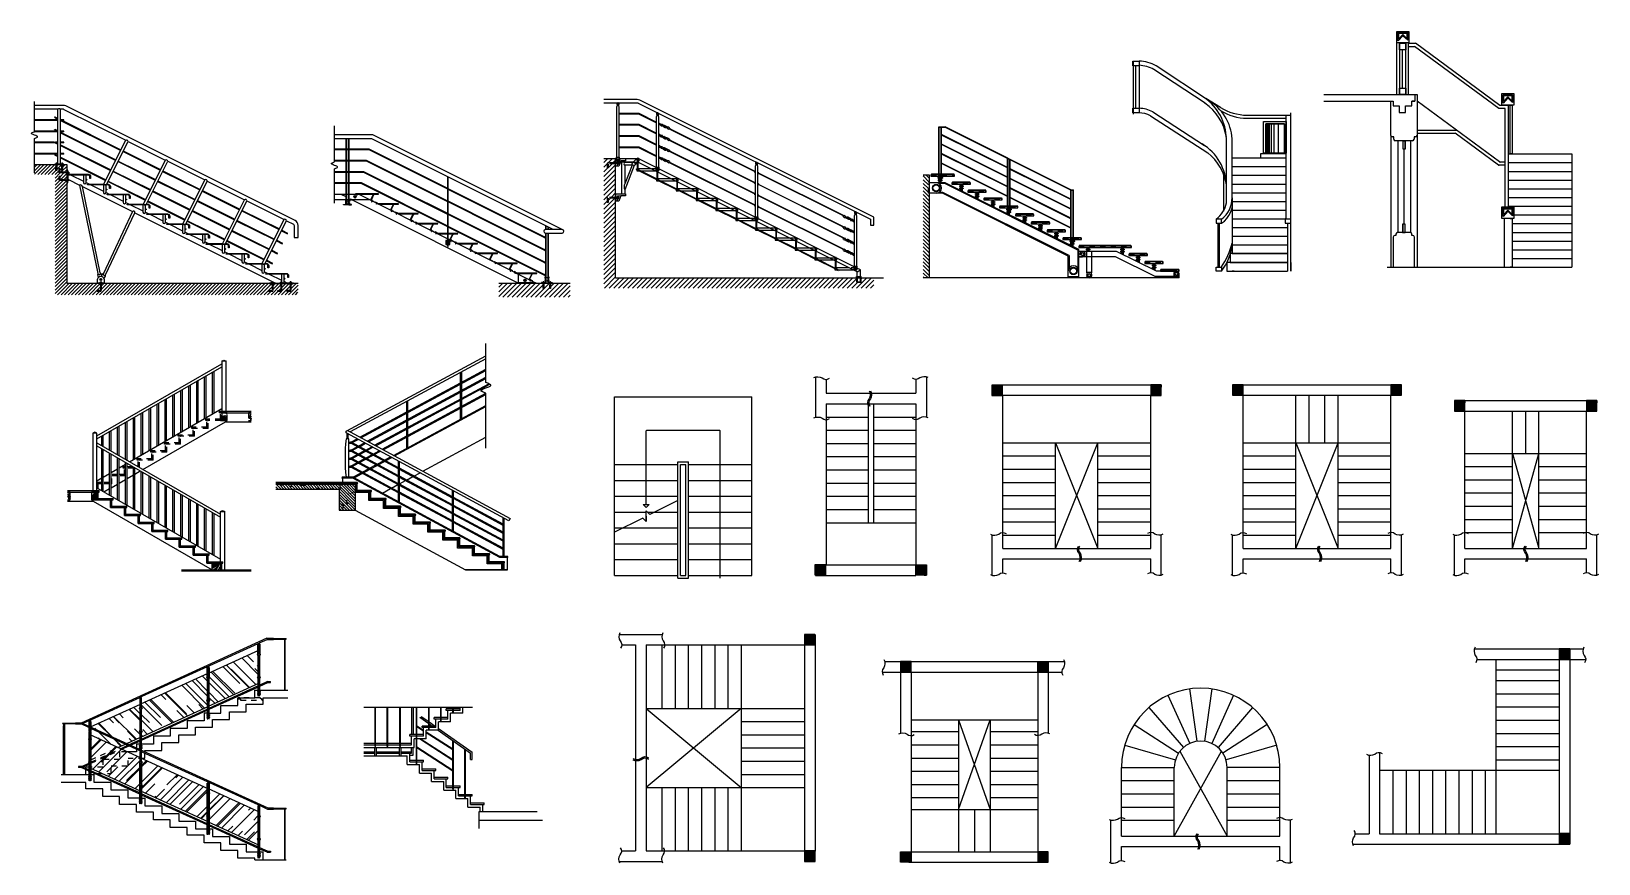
# Model space of a CAD drawing. Header units: millimetres. Extents: x 21.2 to 50.9, y 4.4 to 20.1.
import ezdxf

# ---------------------------------------------------------------- set-up
doc = ezdxf.new("R2010")
doc.units = ezdxf.units.MM
doc.linetypes.add('DASHED', pattern=[0.75, 0.5, -0.25])
pattern_1 = [(45, (-80081.1, -132726.42), (254.55844, 678.8225), [4500, -600, 1500, -300]), (45, (-79905.04, -132338.22), (-494.2676, 70.0036), [900, -99, 1800, -225]), (45, (-80155.35, -132440.05), (960.95812, 1245.21504), [2400, -420, 1200, -300])]
pattern_2 = [(135, (84370.83, -131120.42), (-254.55844, 678.8225), [4500, -600, 1500, -300]), (135, (84194.76, -130732.22), (494.2676, 70.0036), [900, -99, 1800, -225]), (135, (84445.08, -130834.05), (-960.95812, 1245.21504), [2400, -420, 1200, -300])]
pattern_3 = [(135, (93318.8127, -106474.4547), (4.41941738, 4.41941738), [])]

# ---------------------------------------------------------------- blocks, each defined once
blk = doc.blocks.new('A$C73387921')
for p, q in [((279, 1750), (279, 3000)), ((287, 3000), (287, 1750)), ((322, 3000), (322, 1750)), ((329, 3000), (329, 1750)), ((267, 2801), (267, 2787)), ((342, 2801), (342, 2787)), ((267, 2589), (267, 2575)), ((267, 2376), (267, 2362)), ((342, 2589), (342, 2575)), ((342, 2376), (342, 2362)), ((267, 2164), (267, 2150)), ((342, 2164), (342, 2150)), ((2202, 960), (2202, 2281)), ((2209, 960), (2209, 2277)), ((59, 1950), (279, 1950)), ((59, 1850), (279, 1850)), ((266, 1825), (266, 1812)), ((266, 1787), (266, 1773)), ((271, 1828), (267, 1828)), ((272, 1823), (267, 1823)), ((272, 1814), (267, 1814)), ((267, 1810), (271, 1810)), ((271, 1789), (267, 1789)), ((272, 1784), (267, 1784)), ((272, 1824), (272, 1825)), ((272, 1814), (272, 1824)), ((272, 1812), (272, 1814)), ((272, 1785), (272, 1787)), ((272, 1775), (272, 1785)), ((287, 1950), (322, 1950)), ((287, 1850), (322, 1850)), ((292, 1823), (287, 1823)), ((292, 1814), (287, 1814)), ((292, 1784), (287, 1784)), ((292, 1828), (288, 1828)), ((288, 1810), (292, 1810)), ((292, 1789), (288, 1789)), ((293, 1812), (293, 1825)), ((293, 1814), (294, 1824)), ((294, 1824), (293, 1823)), ((293, 1814), (295, 1815)), ((293, 1814), (293, 1814)), ((293, 1773), (293, 1787)), ((293, 1775), (294, 1785)), ((294, 1785), (293, 1784)), ((296, 1823), (294, 1824)), ((296, 1784), (294, 1785)), ((296, 1823), (295, 1815)), ((295, 1815), (297, 1814)), ((296, 1784), (295, 1776)), ((298, 1824), (296, 1823)), ((298, 1785), (296, 1784)), ((297, 1814), (298, 1824)), ((297, 1814), (298, 1814)), ((297, 1775), (298, 1785)), ((298, 1824), (298, 1814)), ((298, 1785), (298, 1775)), ((311, 1814), (310, 1824)), ((310, 1824), (310, 1814)), ((310, 1824), (312, 1823)), ((311, 1814), (310, 1814)), ((310, 1785), (310, 1775)), ((310, 1785), (312, 1784)), ((311, 1775), (310, 1785)), ((313, 1815), (311, 1814)), ((312, 1823), (314, 1824)), ((312, 1823), (313, 1815)), ((312, 1784), (314, 1785)), ((312, 1784), (313, 1776)), ((315, 1814), (313, 1815)), ((315, 1814), (314, 1824)), ((314, 1824), (315, 1823)), ((314, 1785), (315, 1784)), ((315, 1775), (314, 1785)), ((315, 1812), (315, 1825)), ((315, 1814), (315, 1814)), ((315, 1773), (315, 1787)), ((316, 1828), (321, 1828)), ((316, 1823), (321, 1823)), ((316, 1814), (321, 1814)), ((321, 1810), (316, 1810)), ((316, 1789), (321, 1789)), ((316, 1784), (321, 1784)), ((322, 1785), (322, 1785)), ((329, 1950), (517, 1950)), ((329, 1850), (717, 1850)), ((336, 1824), (336, 1825)), ((336, 1814), (336, 1824)), ((336, 1812), (336, 1814)), ((336, 1785), (336, 1787)), ((336, 1775), (336, 1785)), ((337, 1828), (341, 1828)), ((337, 1823), (341, 1823)), ((337, 1814), (341, 1814)), ((341, 1810), (337, 1810)), ((337, 1789), (341, 1789)), ((337, 1784), (341, 1784)), ((342, 1825), (342, 1812)), ((342, 1787), (342, 1773)), ((381, 1850), (3544, 268)), ((482, 1956), (487, 1956)), ((485, 1954), (482, 1954)), ((487, 1953), (482, 1952)), ((487, 1952), (482, 1950)), ((487, 1951), (482, 1950)), ((487, 1949), (482, 1948)), ((487, 1947), (482, 1946)), ((487, 1945), (482, 1944)), ((487, 1943), (482, 1942)), ((487, 1941), (482, 1939)), ((487, 1939), (482, 1937)), ((485, 1953), (483, 1953)), ((487, 1952), (483, 1951)), ((487, 1950), (483, 1949)), ((487, 1949), (483, 1947)), ((487, 1948), (483, 1946)), ((487, 1947), (483, 1945)), ((487, 1945), (483, 1944)), ((487, 1944), (483, 1943)), ((486, 1943), (483, 1942)), ((487, 1942), (483, 1941)), ((486, 1941), (483, 1940)), ((486, 1940), (483, 1939)), ((486, 1939), (483, 1938)), ((486, 1938), (483, 1937)), ((487, 1937), (482, 1935)), ((486, 1937), (483, 1936)), ((486, 1936), (483, 1935)), ((486, 1935), (483, 1934)), ((487, 1934), (483, 1933)), ((486, 1934), (483, 1933)), ((486, 1933), (483, 1932)), ((487, 1932), (483, 1931)), ((486, 1932), (483, 1931)), ((517, 1950), (2202, 1107)), ((766, 1805), (762, 1806)), ((765, 1805), (762, 1806)), ((767, 1807), (763, 1808)), ((767, 1807), (763, 1808)), ((766, 1806), (763, 1807)), ((768, 1809), (764, 1810)), ((767, 1808), (764, 1809)), ((768, 1809), (764, 1809)), ((769, 1811), (765, 1812)), ((769, 1811), (765, 1811)), ((768, 1810), (765, 1810)), ((770, 1813), (766, 1814)), ((770, 1813), (766, 1814)), ((770, 1812), (766, 1813)), ((769, 1812), (766, 1812)), ((772, 1817), (767, 1818)), ((771, 1815), (767, 1816)), ((771, 1815), (767, 1816)), ((771, 1814), (767, 1815)), ((773, 1819), (768, 1819)), ((772, 1817), (768, 1818)), ((772, 1816), (768, 1817)), ((774, 1820), (769, 1821)), ((774, 1820), (769, 1821)), ((773, 1819), (769, 1820)), ((773, 1818), (769, 1819)), ((775, 1822), (770, 1823)), ((775, 1822), (770, 1823)), ((774, 1821), (770, 1822)), ((776, 1824), (771, 1825)), ((775, 1823), (771, 1824)), ((774, 1826), (772, 1826)), ((774, 1825), (772, 1825)), ((773, 1828), (777, 1826)), ((865, 1781), (862, 1781)), ((863, 1783), (867, 1781)), ((272, 1775), (267, 1775)), ((267, 1771), (271, 1771)), ((272, 1773), (272, 1775)), ((329, 1750), (279, 1750)), ((292, 1775), (287, 1775)), ((288, 1771), (292, 1771)), ((293, 1775), (295, 1776)), ((293, 1775), (293, 1775)), ((295, 1776), (297, 1775)), ((297, 1775), (298, 1775)), ((311, 1775), (310, 1775)), ((313, 1776), (311, 1775)), ((315, 1775), (313, 1776)), ((315, 1775), (315, 1775)), ((316, 1775), (321, 1775)), ((321, 1771), (316, 1771)), ((336, 1773), (336, 1775)), ((337, 1775), (341, 1775)), ((341, 1771), (337, 1771)), ((856, 1760), (852, 1761)), ((857, 1762), (853, 1763)), ((857, 1762), (853, 1763)), ((856, 1761), (853, 1762)), ((856, 1760), (853, 1761)), ((858, 1764), (854, 1765)), ((857, 1763), (854, 1764)), ((858, 1764), (854, 1764)), ((859, 1766), (855, 1767)), ((859, 1766), (855, 1766)), ((858, 1765), (855, 1765)), ((860, 1768), (856, 1769)), ((860, 1767), (856, 1768)), ((859, 1767), (856, 1767)), ((861, 1770), (857, 1771)), ((861, 1770), (857, 1771)), ((861, 1769), (857, 1770)), ((860, 1768), (857, 1769)), ((864, 1774), (858, 1774)), ((862, 1772), (858, 1773)), ((862, 1771), (858, 1772)), ((863, 1772), (858, 1772)), ((865, 1775), (859, 1776)), ((863, 1774), (859, 1775)), ((863, 1773), (859, 1774)), ((866, 1777), (860, 1778)), ((865, 1777), (860, 1778)), ((864, 1776), (860, 1777)), ((864, 1775), (860, 1776)), ((866, 1779), (861, 1780)), ((865, 1778), (861, 1779)), ((864, 1780), (862, 1780)), ((1141, 1618), (1137, 1619)), ((1140, 1617), (1137, 1618)), ((1142, 1620), (1138, 1621)), ((1142, 1619), (1138, 1620)), ((1141, 1618), (1138, 1619)), ((1143, 1622), (1139, 1622)), ((1143, 1621), (1139, 1622)), ((1142, 1620), (1139, 1621)), ((1144, 1623), (1140, 1624)), ((1144, 1624), (1140, 1624)), ((1143, 1622), (1140, 1623)), ((1145, 1626), (1141, 1627)), ((1145, 1625), (1141, 1626)), ((1145, 1625), (1141, 1626)), ((1144, 1624), (1141, 1625)), ((1147, 1629), (1142, 1630)), ((1146, 1628), (1142, 1629)), ((1146, 1627), (1142, 1628)), ((1146, 1627), (1142, 1628)), ((1148, 1631), (1143, 1632)), ((1147, 1630), (1143, 1630)), ((1147, 1629), (1143, 1630)), ((1149, 1633), (1144, 1634)), ((1149, 1633), (1144, 1633)), ((1148, 1632), (1144, 1632)), ((1148, 1631), (1144, 1631)), ((1150, 1635), (1145, 1636)), ((1150, 1634), (1145, 1635)), ((1149, 1633), (1145, 1634)), ((1151, 1636), (1146, 1637)), ((1150, 1635), (1146, 1636)), ((1149, 1639), (1147, 1639)), ((1149, 1638), (1147, 1638)), ((1148, 1641), (1152, 1639)), ((1231, 1573), (1227, 1574)), ((1232, 1575), (1228, 1576)), ((1232, 1574), (1228, 1575)), ((1231, 1573), (1228, 1574)), ((1231, 1572), (1228, 1573)), ((1233, 1577), (1229, 1577)), ((1233, 1576), (1229, 1577)), ((1232, 1575), (1229, 1576)), ((1234, 1578), (1230, 1579)), ((1234, 1578), (1230, 1579)), ((1233, 1577), (1230, 1578)), ((1235, 1580), (1231, 1581)), ((1235, 1580), (1231, 1581)), ((1234, 1579), (1231, 1580)), ((1236, 1583), (1232, 1584)), ((1236, 1582), (1232, 1583)), ((1236, 1582), (1232, 1583)), ((1235, 1581), (1232, 1582)), ((1239, 1586), (1233, 1587)), ((1237, 1585), (1233, 1585)), ((1238, 1584), (1233, 1585)), ((1237, 1584), (1233, 1584)), ((1240, 1588), (1234, 1589)), ((1238, 1587), (1234, 1587)), ((1238, 1586), (1234, 1586)), ((1241, 1590), (1235, 1591)), ((1240, 1589), (1235, 1590)), ((1239, 1588), (1235, 1589)), ((1239, 1587), (1235, 1588)), ((1241, 1591), (1236, 1592)), ((1240, 1590), (1236, 1591)), ((1240, 1593), (1237, 1594)), ((1239, 1592), (1237, 1593)), ((1238, 1596), (1242, 1594)), ((1516, 1430), (1512, 1431)), ((1515, 1430), (1512, 1431)), ((1517, 1432), (1513, 1433)), ((1517, 1432), (1513, 1433)), ((1516, 1431), (1513, 1432)), ((1518, 1434), (1514, 1435)), ((1517, 1433), (1514, 1434)), ((1518, 1434), (1514, 1434)), ((1519, 1436), (1515, 1437)), ((1519, 1436), (1515, 1436)), ((1518, 1435), (1515, 1435)), ((1520, 1438), (1516, 1439)), ((1520, 1438), (1516, 1439)), ((1520, 1437), (1516, 1438)), ((1519, 1437), (1516, 1437)), ((1522, 1442), (1517, 1443)), ((1521, 1440), (1517, 1441)), ((1521, 1440), (1517, 1441)), ((1521, 1439), (1517, 1440)), ((1523, 1444), (1518, 1444)), ((1522, 1442), (1518, 1443)), ((1522, 1441), (1518, 1442)), ((1524, 1445), (1519, 1446)), ((1524, 1445), (1519, 1446)), ((1523, 1444), (1519, 1445)), ((1523, 1443), (1519, 1444)), ((1525, 1447), (1520, 1448)), ((1525, 1447), (1520, 1448)), ((1524, 1446), (1520, 1447)), ((1526, 1449), (1521, 1450)), ((1525, 1448), (1521, 1449)), ((1524, 1451), (1522, 1451)), ((1524, 1450), (1522, 1450)), ((1523, 1453), (1527, 1451)), ((1606, 1385), (1602, 1386)), ((1607, 1387), (1603, 1388)), ((1607, 1387), (1603, 1388)), ((1606, 1386), (1603, 1387)), ((1606, 1385), (1603, 1386)), ((1608, 1389), (1604, 1390)), ((1607, 1388), (1604, 1389)), ((1608, 1389), (1604, 1389)), ((1609, 1391), (1605, 1392)), ((1609, 1391), (1605, 1391)), ((1608, 1390), (1605, 1390)), ((1610, 1393), (1606, 1394)), ((1610, 1392), (1606, 1393)), ((1609, 1392), (1606, 1392)), ((1611, 1395), (1607, 1396)), ((1611, 1395), (1607, 1396)), ((1611, 1394), (1607, 1395)), ((1610, 1393), (1607, 1394)), ((1614, 1399), (1608, 1399)), ((1612, 1397), (1608, 1398)), ((1612, 1396), (1608, 1397)), ((1613, 1397), (1608, 1397)), ((1615, 1400), (1609, 1401)), ((1613, 1399), (1609, 1400)), ((1613, 1398), (1609, 1399)), ((1616, 1402), (1610, 1403)), ((1615, 1402), (1610, 1403)), ((1614, 1401), (1610, 1402)), ((1614, 1400), (1610, 1401)), ((1616, 1404), (1611, 1405)), ((1615, 1403), (1611, 1404)), ((1615, 1406), (1612, 1406)), ((1614, 1405), (1612, 1405)), ((1613, 1408), (1617, 1406)), ((1891, 1243), (1887, 1244)), ((1890, 1242), (1887, 1243)), ((1892, 1245), (1888, 1246)), ((1892, 1244), (1888, 1245)), ((1891, 1243), (1888, 1244)), ((1893, 1247), (1889, 1247)), ((1893, 1246), (1889, 1247)), ((1892, 1245), (1889, 1246)), ((1894, 1248), (1890, 1249)), ((1894, 1249), (1890, 1249)), ((1893, 1247), (1890, 1248)), ((1895, 1251), (1891, 1252)), ((1895, 1250), (1891, 1251)), ((1895, 1250), (1891, 1251)), ((1894, 1249), (1891, 1250)), ((1897, 1254), (1892, 1255)), ((1896, 1253), (1892, 1254)), ((1896, 1252), (1892, 1253)), ((1896, 1252), (1892, 1253)), ((1898, 1256), (1893, 1257)), ((1897, 1255), (1893, 1255)), ((1897, 1254), (1893, 1255)), ((1899, 1258), (1894, 1259)), ((1899, 1258), (1894, 1258)), ((1898, 1257), (1894, 1257)), ((1898, 1256), (1894, 1256)), ((1900, 1260), (1895, 1261)), ((1900, 1259), (1895, 1260)), ((1899, 1258), (1895, 1259)), ((1901, 1261), (1896, 1262)), ((1900, 1260), (1896, 1261)), ((1899, 1264), (1897, 1264)), ((1899, 1263), (1897, 1263)), ((1898, 1266), (1902, 1264)), ((1962, 1234), (1959, 1228)), ((1959, 1228), (2017, 1200)), ((2018, 1206), (1962, 1234)), ((1981, 1198), (1977, 1199)), ((1982, 1200), (1978, 1201)), ((1982, 1199), (1978, 1200)), ((1981, 1198), (1978, 1199)), ((1981, 1197), (1978, 1198)), ((1983, 1202), (1979, 1202)), ((1983, 1201), (1979, 1202)), ((1982, 1200), (1979, 1201)), ((1984, 1203), (1980, 1204)), ((1984, 1203), (1980, 1204)), ((1983, 1202), (1980, 1203)), ((1985, 1205), (1981, 1206)), ((1985, 1205), (1981, 1206)), ((1984, 1204), (1981, 1205)), ((1986, 1208), (1982, 1209)), ((1986, 1207), (1982, 1208)), ((1986, 1207), (1982, 1208)), ((1985, 1206), (1982, 1207)), ((1989, 1211), (1983, 1212)), ((1987, 1210), (1983, 1210)), ((1988, 1209), (1983, 1210)), ((1987, 1209), (1983, 1209)), ((1990, 1213), (1984, 1214)), ((1988, 1212), (1984, 1212)), ((1988, 1211), (1984, 1211)), ((1991, 1215), (1985, 1216)), ((1990, 1214), (1985, 1215)), ((1989, 1213), (1985, 1214)), ((1989, 1212), (1985, 1213)), ((1991, 1216), (1986, 1217)), ((1990, 1215), (1986, 1216)), ((1990, 1218), (1987, 1219)), ((1989, 1217), (1987, 1218)), ((1988, 1221), (1992, 1219)), ((2017, 1200), (2202, 1200)), ((2202, 1206), (2018, 1206)), ((4043, 424), (2209, 1341)), ((4043, 410), (2209, 1327)), ((2393, 1206), (2209, 1206)), ((2209, 1200), (2393, 1200)), ((2243, 1086), (2299, 1200)), ((2305, 1197), (2251, 1089)), ((2299, 1200), (2305, 1197)), ((2393, 1200), (2393, 1206)), ((4056, 1354), (4056, 1281)), ((4056, 1214), (4056, 393)), ((4063, 1350), (4063, 1281)), ((4063, 1214), (4063, 268)), ((4098, 1333), (4098, 1281)), ((4098, 1214), (4098, 268)), ((4106, 1329), (4106, 1281)), ((4106, 1214), (4106, 393)), ((2202, 1073), (2168, 1073)), ((2168, 1073), (2168, 998)), ((2168, 998), (2202, 998)), ((2176, 1059), (2183, 1064)), ((2176, 1050), (2176, 1059)), ((2183, 1046), (2176, 1050)), ((2183, 1024), (2176, 1020)), ((2176, 1020), (2176, 1011)), ((2176, 1011), (2183, 1007)), ((2183, 1064), (2189, 1060)), ((2189, 1049), (2183, 1046)), ((2189, 1021), (2183, 1024)), ((2183, 1007), (2189, 1010)), ((2189, 998), (2189, 1073)), ((2202, 960), (2209, 960)), ((2209, 1103), (3879, 268)), ((2243, 1073), (2209, 1073)), ((2209, 998), (2243, 998)), ((2222, 998), (2222, 1073)), ((2228, 1064), (2222, 1060)), ((2222, 1049), (2228, 1046)), ((2222, 1021), (2228, 1024)), ((2228, 1007), (2222, 1010)), ((2235, 1059), (2228, 1064)), ((2228, 1046), (2235, 1050)), ((2228, 1024), (2235, 1020)), ((2235, 1011), (2228, 1007)), ((2235, 1050), (2235, 1059)), ((2235, 1020), (2235, 1011)), ((2299, 1059), (2243, 1086)), ((2243, 998), (2243, 1073)), ((2251, 1089), (2302, 1064)), ((2266, 1055), (2262, 1056)), ((2265, 1055), (2262, 1056)), ((2267, 1057), (2263, 1058)), ((2267, 1057), (2263, 1058)), ((2266, 1056), (2263, 1057)), ((2268, 1059), (2264, 1060)), ((2267, 1058), (2264, 1059)), ((2268, 1059), (2264, 1059)), ((2269, 1061), (2265, 1062)), ((2269, 1061), (2265, 1061)), ((2268, 1060), (2265, 1060)), ((2270, 1063), (2266, 1064)), ((2270, 1063), (2266, 1064)), ((2270, 1062), (2266, 1063)), ((2269, 1062), (2266, 1062)), ((2272, 1067), (2267, 1068)), ((2271, 1065), (2267, 1066)), ((2271, 1065), (2267, 1066)), ((2271, 1064), (2267, 1065)), ((2273, 1069), (2268, 1069)), ((2272, 1067), (2268, 1068)), ((2272, 1066), (2268, 1067)), ((2274, 1070), (2269, 1071)), ((2274, 1070), (2269, 1071)), ((2273, 1069), (2269, 1070)), ((2273, 1068), (2269, 1069)), ((2275, 1072), (2270, 1073)), ((2275, 1072), (2270, 1073)), ((2274, 1071), (2270, 1072)), ((2276, 1074), (2271, 1075)), ((2275, 1073), (2271, 1074)), ((2274, 1076), (2272, 1076)), ((2274, 1075), (2272, 1075)), ((2273, 1078), (2277, 1076)), ((2302, 1064), (2299, 1059)), ((2337, 1046), (2334, 1041)), ((2334, 1041), (2392, 1012)), ((2393, 1018), (2337, 1046)), ((2356, 1010), (2352, 1011)), ((2357, 1012), (2353, 1013)), ((2357, 1012), (2353, 1013)), ((2356, 1011), (2353, 1012)), ((2356, 1010), (2353, 1011)), ((2358, 1014), (2354, 1015)), ((2357, 1013), (2354, 1014)), ((2358, 1014), (2354, 1014)), ((2359, 1016), (2355, 1017)), ((2359, 1016), (2355, 1016)), ((2358, 1015), (2355, 1015)), ((2360, 1018), (2356, 1019)), ((2360, 1017), (2356, 1018)), ((2359, 1017), (2356, 1017)), ((2361, 1020), (2357, 1021)), ((2361, 1020), (2357, 1021)), ((2361, 1019), (2357, 1020)), ((2360, 1018), (2357, 1019)), ((2364, 1024), (2358, 1024)), ((2362, 1022), (2358, 1023)), ((2362, 1021), (2358, 1022)), ((2363, 1022), (2358, 1022)), ((2365, 1025), (2359, 1026)), ((2363, 1024), (2359, 1025)), ((2363, 1023), (2359, 1024)), ((2366, 1027), (2360, 1028)), ((2365, 1027), (2360, 1028)), ((2364, 1026), (2360, 1027)), ((2364, 1025), (2360, 1026)), ((2366, 1029), (2361, 1030)), ((2365, 1028), (2361, 1029)), ((2365, 1031), (2362, 1031)), ((2364, 1030), (2362, 1030)), ((2363, 1033), (2367, 1031)), ((2392, 1012), (2768, 1012)), ((2768, 1018), (2393, 1018)), ((2618, 899), (2674, 1012)), ((2674, 871), (2618, 899)), ((2680, 1009), (2626, 902)), ((2626, 902), (2677, 877)), ((2648, 891), (2652, 889)), ((2674, 1012), (2680, 1009)), ((2768, 1012), (2768, 1018)), ((4043, 1137), (4043, 1123)), ((4043, 899), (4043, 885)), ((2641, 868), (2637, 869)), ((2640, 867), (2637, 868)), ((2642, 870), (2638, 871)), ((2642, 869), (2638, 870)), ((2641, 868), (2638, 869)), ((2643, 872), (2639, 872)), ((2643, 871), (2639, 872)), ((2642, 870), (2639, 871)), ((2644, 873), (2640, 874)), ((2644, 874), (2640, 874)), ((2643, 872), (2640, 873)), ((2645, 876), (2641, 877)), ((2645, 875), (2641, 876)), ((2645, 875), (2641, 876)), ((2644, 874), (2641, 875)), ((2647, 879), (2642, 880)), ((2646, 878), (2642, 879)), ((2646, 877), (2642, 878)), ((2646, 877), (2642, 878)), ((2648, 881), (2643, 882)), ((2647, 880), (2643, 880)), ((2647, 879), (2643, 880)), ((2649, 883), (2644, 884)), ((2649, 883), (2644, 883)), ((2648, 882), (2644, 882)), ((2648, 881), (2644, 881)), ((2650, 885), (2645, 886)), ((2650, 884), (2645, 885)), ((2649, 883), (2645, 884)), ((2651, 886), (2646, 887)), ((2650, 885), (2646, 886)), ((2649, 889), (2647, 889)), ((2649, 888), (2647, 888)), ((2677, 877), (2674, 871)), ((2712, 859), (2709, 853)), ((2709, 853), (2767, 825)), ((2768, 831), (2712, 859)), ((2731, 823), (2727, 824)), ((2732, 825), (2728, 826)), ((2732, 824), (2728, 825)), ((2731, 823), (2728, 824)), ((2731, 822), (2728, 823)), ((2733, 827), (2729, 827)), ((2733, 826), (2729, 827)), ((2732, 825), (2729, 826)), ((2734, 828), (2730, 829)), ((2734, 828), (2730, 829)), ((2733, 827), (2730, 828)), ((2735, 830), (2731, 831)), ((2735, 830), (2731, 831)), ((2734, 829), (2731, 830)), ((2736, 833), (2732, 834)), ((2736, 832), (2732, 833)), ((2736, 832), (2732, 833)), ((2735, 831), (2732, 832)), ((2739, 836), (2733, 837)), ((2737, 835), (2733, 835)), ((2738, 834), (2733, 835)), ((2737, 834), (2733, 834)), ((2740, 838), (2734, 839)), ((2738, 837), (2734, 837)), ((2738, 836), (2734, 836)), ((2741, 840), (2735, 841)), ((2740, 839), (2735, 840)), ((2739, 838), (2735, 839)), ((2739, 837), (2735, 838)), ((2741, 841), (2736, 842)), ((2740, 840), (2736, 841)), ((2740, 843), (2737, 844)), ((2739, 842), (2737, 843)), ((2738, 846), (2742, 844)), ((2767, 825), (3143, 825)), ((3143, 831), (2768, 831)), ((2993, 711), (3049, 825)), ((3049, 684), (2993, 711)), ((3055, 822), (3001, 714)), ((3001, 714), (3052, 689)), ((3049, 825), (3055, 822)), ((3052, 689), (3049, 684)), ((3087, 671), (3084, 666)), ((3084, 666), (3142, 637)), ((3143, 643), (3087, 671)), ((3106, 635), (3102, 636)), ((3107, 637), (3103, 638)), ((3107, 637), (3103, 638)), ((3106, 636), (3103, 637)), ((3106, 635), (3103, 636)), ((3108, 639), (3104, 640)), ((3107, 638), (3104, 639)), ((3108, 639), (3104, 639)), ((3109, 641), (3105, 642)), ((3109, 641), (3105, 641)), ((3108, 640), (3105, 640)), ((3110, 643), (3106, 644)), ((3110, 642), (3106, 643)), ((3109, 642), (3106, 642)), ((3111, 645), (3107, 646)), ((3111, 645), (3107, 646)), ((3111, 644), (3107, 645)), ((3110, 643), (3107, 644)), ((3114, 649), (3108, 649)), ((3112, 647), (3108, 648)), ((3112, 646), (3108, 647)), ((3113, 647), (3108, 647)), ((3115, 650), (3109, 651)), ((3113, 649), (3109, 650)), ((3113, 648), (3109, 649)), ((3116, 652), (3110, 653)), ((3115, 652), (3110, 653)), ((3114, 651), (3110, 652)), ((3114, 650), (3110, 651)), ((3116, 654), (3111, 655)), ((3115, 653), (3111, 654)), ((3115, 656), (3112, 656)), ((3114, 655), (3112, 655)), ((3113, 658), (3117, 656)), ((3142, 637), (3518, 637)), ((3143, 825), (3143, 831)), ((3518, 643), (3143, 643)), ((3368, 524), (3424, 637)), ((3430, 634), (3376, 527)), ((3424, 637), (3430, 634)), ((3518, 637), (3518, 643)), ((4043, 661), (4043, 648)), ((3424, 496), (3368, 524)), ((3376, 527), (3427, 502)), ((3391, 493), (3387, 494)), ((3390, 492), (3387, 493)), ((3392, 495), (3388, 496)), ((3392, 494), (3388, 495)), ((3391, 493), (3388, 494)), ((3393, 497), (3389, 497)), ((3393, 496), (3389, 497)), ((3392, 495), (3389, 496)), ((3394, 498), (3390, 499)), ((3394, 499), (3390, 499)), ((3393, 497), (3390, 498)), ((3395, 501), (3391, 502)), ((3395, 500), (3391, 501)), ((3395, 500), (3391, 501)), ((3394, 499), (3391, 500)), ((3397, 504), (3392, 505)), ((3396, 503), (3392, 504)), ((3396, 502), (3392, 503)), ((3396, 502), (3392, 503)), ((3398, 506), (3393, 507)), ((3397, 505), (3393, 505)), ((3397, 504), (3393, 505)), ((3399, 508), (3394, 509)), ((3399, 508), (3394, 508)), ((3398, 507), (3394, 507)), ((3398, 506), (3394, 506)), ((3400, 510), (3395, 511)), ((3400, 509), (3395, 510)), ((3399, 508), (3395, 509)), ((3401, 511), (3396, 512)), ((3400, 510), (3396, 511)), ((3399, 514), (3397, 514)), ((3399, 513), (3397, 513)), ((3398, 516), (3402, 514)), ((3427, 502), (3424, 496)), ((3462, 484), (3459, 478)), ((3459, 478), (3517, 450)), ((3518, 456), (3462, 484)), ((3481, 448), (3477, 449)), ((3482, 450), (3478, 451)), ((3482, 449), (3478, 450)), ((3481, 448), (3478, 449)), ((3481, 447), (3478, 448)), ((3483, 452), (3479, 452)), ((3483, 451), (3479, 452)), ((3482, 450), (3479, 451)), ((3484, 453), (3480, 454)), ((3484, 453), (3480, 454)), ((3483, 452), (3480, 453)), ((3485, 455), (3481, 456)), ((3485, 455), (3481, 456)), ((3484, 454), (3481, 455)), ((3486, 458), (3482, 459)), ((3486, 457), (3482, 458)), ((3486, 457), (3482, 458)), ((3485, 456), (3482, 457)), ((3489, 461), (3483, 462)), ((3487, 460), (3483, 460)), ((3488, 459), (3483, 460)), ((3487, 459), (3483, 459)), ((3490, 463), (3484, 464)), ((3488, 462), (3484, 462)), ((3488, 461), (3484, 461)), ((3491, 465), (3485, 466)), ((3490, 464), (3485, 465)), ((3489, 463), (3485, 464)), ((3489, 462), (3485, 463)), ((3491, 466), (3486, 467)), ((3490, 465), (3486, 466)), ((3490, 468), (3487, 469)), ((3489, 467), (3487, 468)), ((3488, 471), (3492, 469)), ((3517, 450), (3893, 450)), ((3893, 456), (3518, 456)), ((3544, 268), (3544, 436)), ((3659, 334), (3651, 318)), ((3651, 318), (3659, 303)), ((3677, 334), (3659, 334)), ((3659, 303), (3677, 303)), ((3686, 318), (3677, 334)), ((3677, 303), (3686, 318)), ((3743, 336), (3799, 450)), ((3799, 309), (3743, 336)), ((3805, 447), (3751, 339)), ((3751, 339), (3802, 314)), ((3766, 305), (3762, 306)), ((3765, 305), (3762, 306)), ((3767, 307), (3763, 308)), ((3767, 307), (3763, 308)), ((3766, 306), (3763, 307)), ((3768, 309), (3764, 310)), ((3767, 308), (3764, 309)), ((3768, 309), (3764, 309)), ((3769, 311), (3765, 312)), ((3769, 311), (3765, 311)), ((3768, 310), (3765, 310)), ((3770, 313), (3766, 314)), ((3770, 313), (3766, 314)), ((3770, 312), (3766, 313)), ((3769, 312), (3766, 312)), ((3772, 317), (3767, 318)), ((3771, 315), (3767, 316)), ((3771, 315), (3767, 316)), ((3771, 314), (3767, 315)), ((3773, 319), (3768, 319)), ((3772, 317), (3768, 318)), ((3772, 316), (3768, 317)), ((3774, 320), (3769, 321)), ((3774, 320), (3769, 321)), ((3773, 319), (3769, 320)), ((3773, 318), (3769, 319)), ((3775, 322), (3770, 323)), ((3775, 322), (3770, 323)), ((3774, 321), (3770, 322)), ((3776, 324), (3771, 325)), ((3775, 323), (3771, 324)), ((3774, 326), (3772, 326)), ((3774, 325), (3772, 325)), ((3773, 328), (3777, 326)), ((3799, 450), (3805, 447)), ((3802, 314), (3799, 309)), ((3893, 450), (3893, 456)), ((4043, 424), (4043, 410)), ((4043, 376), (4043, 363)), ((4043, 315), (4043, 302)), ((4048, 379), (4044, 379)), ((4049, 374), (4044, 374)), ((4049, 365), (4044, 365)), ((4044, 361), (4048, 361)), ((4048, 317), (4044, 317)), ((4049, 313), (4044, 313)), ((4049, 304), (4044, 304)), ((4044, 299), (4048, 299)), ((4056, 393), (4049, 393)), ((4049, 393), (4049, 275)), ((4049, 375), (4049, 377)), ((4049, 365), (4049, 375)), ((4049, 363), (4049, 365)), ((4049, 313), (4049, 315)), ((4049, 303), (4049, 313)), ((4049, 302), (4049, 303)), ((4056, 393), (4056, 268)), ((4069, 379), (4064, 379)), ((4069, 374), (4064, 374)), ((4069, 365), (4064, 365)), ((4064, 361), (4069, 361)), ((4069, 317), (4064, 317)), ((4069, 313), (4064, 313)), ((4069, 304), (4064, 304)), ((4064, 299), (4069, 299)), ((4070, 363), (4070, 377)), ((4071, 375), (4070, 374)), ((4070, 365), (4071, 375)), ((4070, 365), (4072, 366)), ((4070, 365), (4070, 365)), ((4070, 302), (4070, 315)), ((4070, 303), (4071, 313)), ((4071, 313), (4070, 313)), ((4070, 303), (4072, 304)), ((4070, 304), (4070, 303)), ((4073, 374), (4071, 375)), ((4073, 313), (4071, 313)), ((4073, 374), (4072, 366)), ((4072, 366), (4074, 365)), ((4073, 313), (4072, 304)), ((4072, 304), (4074, 303)), ((4075, 375), (4073, 374)), ((4075, 313), (4073, 313)), ((4074, 365), (4075, 375)), ((4074, 365), (4075, 365)), ((4074, 303), (4075, 313)), ((4074, 303), (4075, 304)), ((4075, 375), (4075, 365)), ((4075, 313), (4075, 304)), ((4088, 365), (4087, 375)), ((4087, 375), (4089, 374)), ((4087, 375), (4087, 365)), ((4088, 365), (4087, 365)), ((4087, 313), (4087, 304)), ((4087, 313), (4089, 313)), ((4088, 303), (4087, 313)), ((4088, 303), (4087, 304)), ((4089, 366), (4088, 365)), ((4089, 304), (4088, 303)), ((4089, 374), (4091, 375)), ((4089, 374), (4089, 366)), ((4092, 365), (4089, 366)), ((4089, 313), (4091, 313)), ((4089, 313), (4089, 304)), ((4092, 303), (4089, 304)), ((4092, 365), (4091, 375)), ((4091, 375), (4092, 374)), ((4091, 313), (4092, 313)), ((4092, 303), (4091, 313)), ((4092, 363), (4092, 377)), ((4092, 374), (4097, 374)), ((4092, 365), (4097, 365)), ((4092, 365), (4092, 365)), ((4092, 302), (4092, 315)), ((4092, 313), (4097, 313)), ((4092, 304), (4092, 303)), ((4092, 304), (4097, 304)), ((4093, 379), (4097, 379)), ((4097, 361), (4093, 361)), ((4093, 317), (4097, 317)), ((4097, 299), (4093, 299)), ((4098, 375), (4099, 375)), ((4098, 313), (4099, 313)), ((4106, 393), (4112, 393)), ((4106, 393), (4106, 268)), ((4112, 393), (4112, 275)), ((4112, 375), (4112, 377)), ((4112, 365), (4112, 375)), ((4112, 363), (4112, 365)), ((4112, 313), (4112, 315)), ((4112, 303), (4112, 313)), ((4112, 302), (4112, 303)), ((4113, 379), (4117, 379)), ((4113, 374), (4118, 374)), ((4113, 365), (4118, 365)), ((4117, 361), (4113, 361)), ((4113, 317), (4117, 317)), ((4113, 313), (4118, 313)), ((4113, 304), (4118, 304)), ((4117, 299), (4113, 299)), ((4118, 376), (4118, 363)), ((4118, 315), (4118, 302)), ((3171, 192), (3247, 268)), ((3171, 104), (3336, 268)), ((3171, 15), (3424, 268)), ((3171, 268), (4520, 268)), ((3244, 0), (3512, 268)), ((3332, 0), (3601, 268)), ((3421, 0), (3689, 268)), ((3509, 0), (3778, 268)), ((3544, 275), (3867, 275)), ((3598, 0), (3866, 268)), ((3686, 0), (3954, 268)), ((3774, 0), (4043, 268)), ((3863, 0), (4131, 268)), ((3867, 275), (3867, 268)), ((3951, 0), (4140, 189)), ((4049, 275), (3981, 275)), ((3981, 275), (3981, 268)), ((4007, 276), (4027, 276)), ((4025, 278), (4008, 278)), ((4011, 285), (4011, 279)), ((4012, 289), (4022, 290)), ((4021, 288), (4012, 288)), ((4012, 286), (4022, 287)), ((4012, 286), (4021, 286)), ((4012, 275), (4021, 275)), ((4017, 275), (4012, 274)), ((4012, 272), (4022, 273)), ((4021, 272), (4012, 271)), ((4012, 269), (4022, 270)), ((4021, 268), (4012, 268)), ((4012, 266), (4022, 267)), ((4021, 265), (4012, 264)), ((4012, 262), (4022, 263)), ((4021, 262), (4012, 261)), ((4012, 259), (4022, 260)), ((4021, 258), (4012, 258)), ((4012, 256), (4022, 257)), ((4021, 255), (4012, 254)), ((4012, 252), (4022, 253)), ((4021, 252), (4012, 251)), ((4012, 249), (4022, 250)), ((4021, 248), (4012, 248)), ((4012, 246), (4022, 247)), ((4021, 245), (4012, 244)), ((4012, 242), (4022, 243)), ((4021, 242), (4012, 241)), ((4012, 239), (4022, 240)), ((4021, 238), (4012, 238)), ((4012, 236), (4022, 237)), ((4021, 235), (4012, 234)), ((4012, 232), (4022, 233)), ((4021, 232), (4012, 231)), ((4022, 230), (4012, 229)), ((4012, 229), (4022, 230)), ((4021, 228), (4012, 228)), ((4012, 226), (4022, 227)), ((4012, 226), (4021, 226)), ((4022, 285), (4022, 279)), ((4040, 0), (4308, 268)), ((4112, 275), (4181, 275)), ((4128, 0), (4396, 268)), ((4135, 276), (4155, 276)), ((4153, 278), (4137, 278)), ((4139, 285), (4139, 279)), ((4140, 289), (4150, 290)), ((4140, 286), (4150, 287)), ((4140, 286), (4150, 286)), ((4140, 272), (4150, 273)), ((4140, 269), (4150, 270)), ((4140, 266), (4150, 267)), ((4140, 262), (4150, 263)), ((4140, 259), (4150, 260)), ((4140, 256), (4150, 257)), ((4140, 252), (4150, 253)), ((4140, 249), (4150, 250)), ((4140, 246), (4150, 247)), ((4140, 242), (4150, 243)), ((4140, 239), (4150, 240)), ((4140, 236), (4150, 237)), ((4140, 232), (4150, 233)), ((4150, 230), (4140, 229)), ((4140, 229), (4150, 230)), ((4140, 226), (4150, 227)), ((4140, 226), (4150, 226)), ((4149, 288), (4141, 288)), ((4141, 275), (4149, 275)), ((4145, 275), (4141, 274)), ((4149, 272), (4141, 271)), ((4149, 268), (4141, 268)), ((4149, 265), (4141, 264)), ((4149, 262), (4141, 261)), ((4149, 258), (4141, 258)), ((4149, 255), (4141, 254)), ((4149, 252), (4141, 251)), ((4149, 248), (4141, 248)), ((4149, 245), (4141, 244)), ((4149, 242), (4141, 241)), ((4149, 238), (4141, 238)), ((4149, 235), (4141, 234)), ((4149, 232), (4141, 231)), ((4149, 228), (4141, 228)), ((4142, 190), (4148, 197)), ((4149, 198), (4219, 268)), ((4151, 285), (4151, 279)), ((4181, 275), (4181, 268)), ((4216, 0), (4485, 268)), ((4305, 0), (4520, 216)), ((4393, 0), (4520, 127)), ((4482, 0), (4520, 39))]:
    blk.add_line(p, q)
at = {"linetype": 'DASHED'}
blk.add_line((181, 1950), (381, 1850), dxfattribs=at)
at = {"linetype": 'DASHED', "ltscale": 0.1}
for p, q in [((278, 1824), (272, 1824)), ((272, 1814), (277, 1814)), ((278, 1785), (272, 1785)), ((277, 1814), (278, 1824)), ((277, 1814), (279, 1815)), ((277, 1775), (278, 1785)), ((280, 1823), (278, 1824)), ((280, 1784), (278, 1785)), ((280, 1823), (279, 1815)), ((279, 1815), (281, 1814)), ((280, 1784), (279, 1776)), ((282, 1824), (280, 1823)), ((282, 1785), (280, 1784)), ((281, 1814), (282, 1824)), ((281, 1814), (283, 1815)), ((281, 1775), (282, 1785)), ((284, 1823), (282, 1824)), ((284, 1784), (282, 1785)), ((284, 1823), (283, 1815)), ((283, 1815), (285, 1814)), ((284, 1784), (283, 1776)), ((286, 1824), (284, 1823)), ((286, 1785), (284, 1784)), ((285, 1814), (286, 1824)), ((285, 1814), (287, 1814)), ((285, 1775), (286, 1785)), ((287, 1823), (286, 1824)), ((287, 1785), (286, 1785)), ((323, 1814), (322, 1824)), ((322, 1823), (322, 1824)), ((322, 1824), (324, 1823)), ((323, 1814), (322, 1814)), ((323, 1775), (322, 1785)), ((322, 1785), (324, 1784)), ((325, 1815), (323, 1814)), ((324, 1823), (326, 1824)), ((324, 1823), (325, 1815)), ((324, 1784), (326, 1785)), ((324, 1784), (325, 1776)), ((327, 1814), (325, 1815)), ((327, 1814), (326, 1824)), ((326, 1824), (328, 1823)), ((327, 1775), (326, 1785)), ((326, 1785), (328, 1784)), ((329, 1815), (327, 1814)), ((328, 1823), (330, 1824)), ((328, 1823), (329, 1815)), ((328, 1784), (330, 1785)), ((328, 1784), (329, 1776)), ((331, 1814), (329, 1815)), ((331, 1814), (330, 1824)), ((330, 1824), (336, 1824)), ((330, 1785), (336, 1785)), ((331, 1775), (330, 1785)), ((336, 1814), (331, 1814)), ((272, 1775), (277, 1775)), ((277, 1775), (279, 1776)), ((279, 1776), (281, 1775)), ((281, 1775), (283, 1776)), ((283, 1776), (285, 1775)), ((285, 1775), (287, 1776)), ((323, 1775), (322, 1776)), ((325, 1776), (323, 1775)), ((327, 1775), (325, 1776)), ((329, 1776), (327, 1775)), ((331, 1775), (329, 1776)), ((336, 1775), (331, 1775)), ((4055, 375), (4049, 375)), ((4049, 365), (4054, 365)), ((4055, 313), (4049, 313)), ((4049, 303), (4054, 303)), ((4054, 365), (4055, 375)), ((4054, 365), (4056, 366)), ((4054, 303), (4055, 313)), ((4054, 303), (4056, 304)), ((4057, 374), (4055, 375)), ((4057, 313), (4055, 313)), ((4057, 374), (4056, 366)), ((4056, 366), (4058, 365)), ((4057, 313), (4056, 304)), ((4056, 304), (4058, 303)), ((4059, 375), (4057, 374)), ((4059, 313), (4057, 313)), ((4058, 365), (4059, 375)), ((4058, 365), (4060, 366)), ((4058, 303), (4059, 313)), ((4058, 303), (4060, 304)), ((4061, 374), (4059, 375)), ((4061, 313), (4059, 313)), ((4061, 374), (4060, 366)), ((4060, 366), (4062, 365)), ((4061, 313), (4060, 304)), ((4060, 304), (4062, 303)), ((4063, 375), (4061, 374)), ((4063, 313), (4061, 313)), ((4062, 365), (4063, 375)), ((4062, 365), (4063, 365)), ((4062, 303), (4063, 313)), ((4062, 303), (4063, 304)), ((4063, 375), (4063, 375)), ((4063, 313), (4063, 313)), ((4100, 365), (4098, 365)), ((4100, 303), (4098, 304)), ((4100, 365), (4099, 375)), ((4099, 375), (4101, 374)), ((4099, 313), (4101, 313)), ((4100, 303), (4099, 313)), ((4101, 366), (4100, 365)), ((4101, 304), (4100, 303)), ((4101, 374), (4103, 375)), ((4101, 374), (4101, 366)), ((4104, 365), (4101, 366)), ((4101, 313), (4103, 313)), ((4101, 313), (4101, 304)), ((4104, 303), (4101, 304)), ((4104, 365), (4103, 375)), ((4103, 375), (4105, 374)), ((4103, 313), (4105, 313)), ((4104, 303), (4103, 313)), ((4105, 366), (4104, 365)), ((4105, 304), (4104, 303)), ((4105, 374), (4107, 375)), ((4105, 374), (4105, 366)), ((4108, 365), (4105, 366)), ((4105, 313), (4107, 313)), ((4105, 313), (4105, 304)), ((4108, 303), (4105, 304)), ((4108, 365), (4107, 375)), ((4107, 375), (4112, 375)), ((4107, 313), (4112, 313)), ((4108, 303), (4107, 313)), ((4112, 365), (4108, 365)), ((4112, 303), (4108, 303))]:
    blk.add_line(p, q, dxfattribs=at)
for points in [[(59, 1781), (59, 2432, 0.033865), (105, 2451, 0.043189), (115, 2458, 0.176583), (118, 2464, 0.176583), (115, 2470, 0.043189), (105, 2478, 0.033865), (59, 2496, -0.033865), (14, 2515, -0.043189), (3, 2522, -0.176583), (0, 2528, -0.176583), (3, 2534, -0.043189), (14, 2542, -0.033865), (59, 2560), (59, 3247)], [(4370, 1281), (4056, 1281, 1), (4056, 1214), (4370, 1214, 1), (4370, 1281), (782, 3075), (59, 3075)], [(279, 1850), (279, 1750), (229, 1750), (229, 1750, -0.378448), (234, 1755), (262, 1760, 0.414214), (272, 1771), (272, 1828, 0.414214), (262, 1839), (234, 1844, -0.378448), (229, 1849), (229, 1850), (279, 1850)], [(266, 1825, 0.219294), (267, 1823, 0.173205), (267, 1814, 0.102242), (266, 1812)], [(266, 1787, 0.219294), (267, 1784, 0.173205), (267, 1775, 0.102242), (266, 1773)], [(272, 1825, -0.219294), (272, 1823, -0.173205), (272, 1814, -0.102242), (272, 1812)], [(272, 1787, -0.219294), (272, 1784, -0.173205), (272, 1775, -0.102242), (272, 1773)], [(287, 1825, 0.219294), (287, 1823, 0.173205), (287, 1814, 0.102242), (287, 1812)], [(287, 1787, 0.219294), (287, 1784, 0.173205), (287, 1775, 0.102242), (287, 1773)], [(293, 1825, -0.219294), (292, 1823, -0.173205), (292, 1814, -0.102242), (293, 1812)], [(293, 1787, -0.219294), (292, 1784, -0.173205), (292, 1775, -0.102242), (293, 1773)], [(315, 1825, 0.219294), (316, 1823, 0.173205), (316, 1814, 0.102242), (315, 1812)], [(315, 1787, 0.219294), (316, 1784, 0.173205), (316, 1775, 0.102242), (315, 1773)], [(322, 1825, -0.219294), (321, 1823, -0.173205), (321, 1814, -0.102242), (322, 1812)], [(322, 1787, -0.219294), (321, 1784, -0.173205), (321, 1775, -0.102242), (322, 1773)], [(329, 1850), (329, 1750), (379, 1750), (379, 1750, 0.378448), (374, 1755), (347, 1760, -0.414214), (336, 1771), (336, 1828, -0.414214), (347, 1839), (374, 1844, 0.378448), (379, 1849), (379, 1850), (329, 1850)], [(336, 1825, 0.219294), (337, 1823, 0.173205), (337, 1814, 0.102242), (336, 1812)], [(336, 1787, 0.219294), (337, 1784, 0.173205), (337, 1775, 0.102242), (336, 1773)], [(342, 1825, -0.219294), (341, 1823, -0.173205), (341, 1814, -0.102242), (342, 1812)], [(342, 1787, -0.219294), (341, 1784, -0.173205), (341, 1775, -0.102242), (342, 1773)], [(486, 1959), (486, 1958), (484, 1958), (484, 1959, 0.315654), (480, 1956), (482, 1956), (482, 1954), (483, 1953), (482, 1952), (483, 1951), (482, 1950), (482, 1950), (483, 1949), (482, 1948), (483, 1947), (483, 1946), (482, 1946), (483, 1945), (483, 1944), (482, 1944), (483, 1943), (483, 1942), (482, 1942), (483, 1941), (483, 1940), (482, 1939), (483, 1939), (483, 1938), (482, 1937), (483, 1937), (483, 1936), (482, 1935), (483, 1935), (483, 1934), (483, 1933), (483, 1933), (483, 1932), (483, 1931), (483, 1931), (485, 1929), (486, 1932), (487, 1932), (486, 1933), (486, 1934), (487, 1934), (486, 1935), (486, 1936), (487, 1937), (486, 1937), (486, 1938), (487, 1939), (486, 1939), (486, 1940), (487, 1941), (486, 1941), (487, 1942), (487, 1943), (486, 1943), (487, 1944), (487, 1945), (487, 1945), (487, 1947), (487, 1947), (487, 1948), (487, 1949), (487, 1949), (487, 1950), (487, 1951), (487, 1952), (487, 1952), (487, 1953), (487, 1956), (489, 1956, 0.315654), (486, 1959, 0.315654)], [(777, 1830), (777, 1829), (775, 1830), (776, 1831, 0.315654), (771, 1830), (773, 1828), (772, 1826), (772, 1825), (771, 1825), (771, 1824), (770, 1823), (770, 1823), (770, 1822), (769, 1821), (769, 1821), (769, 1820), (768, 1819), (769, 1819), (768, 1818), (767, 1818), (768, 1817), (767, 1816), (767, 1816), (767, 1815), (766, 1814), (766, 1814), (766, 1813), (766, 1812), (765, 1812), (765, 1811), (765, 1810), (764, 1810), (764, 1809), (764, 1809), (763, 1808), (763, 1808), (763, 1807), (762, 1806), (762, 1806), (763, 1804), (765, 1805), (766, 1805), (766, 1806), (767, 1807), (767, 1807), (767, 1808), (768, 1809), (768, 1809), (768, 1810), (769, 1811), (769, 1811), (769, 1812), (770, 1812), (770, 1813), (770, 1813), (771, 1814), (771, 1815), (771, 1815), (772, 1816), (772, 1817), (772, 1817), (773, 1818), (773, 1819), (773, 1819), (774, 1820), (774, 1820), (774, 1821), (775, 1822), (775, 1822), (775, 1823), (776, 1824), (777, 1826), (779, 1825, 0.315654), (777, 1830, 0.315654)], [(868, 1785), (867, 1784), (865, 1785), (866, 1786, 0.315654), (861, 1784), (863, 1783), (862, 1781), (862, 1780), (861, 1780), (861, 1779), (860, 1778), (860, 1778), (860, 1777), (859, 1776), (860, 1776), (859, 1775), (858, 1774), (859, 1774), (858, 1773), (858, 1772), (858, 1772), (857, 1771), (857, 1771), (857, 1770), (857, 1769), (856, 1769), (856, 1768), (856, 1767), (855, 1767), (855, 1766), (855, 1765), (854, 1765), (854, 1764), (854, 1764), (853, 1763), (853, 1763), (853, 1762), (852, 1761), (853, 1761), (853, 1759), (856, 1760), (856, 1760), (856, 1761), (857, 1762), (857, 1762), (857, 1763), (858, 1764), (858, 1764), (858, 1765), (859, 1766), (859, 1766), (859, 1767), (860, 1767), (860, 1768), (860, 1768), (861, 1769), (861, 1770), (861, 1770), (862, 1771), (863, 1772), (862, 1772), (863, 1773), (864, 1774), (863, 1774), (864, 1775), (865, 1775), (864, 1776), (865, 1777), (866, 1777), (865, 1778), (866, 1779), (867, 1781), (869, 1780, 0.315654), (868, 1785, 0.315654)], [(1152, 1643), (1152, 1641), (1150, 1642), (1151, 1643, 0.315654), (1146, 1642), (1148, 1641), (1147, 1639), (1147, 1638), (1146, 1637), (1146, 1636), (1145, 1636), (1145, 1635), (1145, 1634), (1144, 1634), (1144, 1633), (1144, 1632), (1143, 1632), (1144, 1631), (1143, 1630), (1142, 1630), (1143, 1630), (1142, 1629), (1142, 1628), (1142, 1628), (1141, 1627), (1141, 1626), (1141, 1626), (1141, 1625), (1140, 1624), (1140, 1624), (1140, 1623), (1139, 1622), (1139, 1622), (1139, 1621), (1138, 1621), (1138, 1620), (1138, 1619), (1137, 1619), (1137, 1618), (1138, 1616), (1140, 1617), (1141, 1618), (1141, 1618), (1142, 1619), (1142, 1620), (1142, 1620), (1143, 1621), (1143, 1622), (1143, 1622), (1144, 1623), (1144, 1624), (1144, 1624), (1145, 1625), (1145, 1625), (1145, 1626), (1146, 1627), (1146, 1627), (1146, 1628), (1147, 1629), (1147, 1629), (1147, 1630), (1148, 1631), (1148, 1631), (1148, 1632), (1149, 1633), (1149, 1633), (1149, 1633), (1150, 1634), (1150, 1635), (1150, 1635), (1151, 1636), (1152, 1639), (1154, 1638, 0.315654), (1152, 1643, 0.315654)], [(1243, 1598), (1242, 1596), (1240, 1597), (1241, 1598, 0.315654), (1236, 1597), (1238, 1596), (1237, 1594), (1237, 1593), (1236, 1592), (1236, 1591), (1235, 1591), (1235, 1590), (1235, 1589), (1234, 1589), (1235, 1588), (1234, 1587), (1233, 1587), (1234, 1586), (1233, 1585), (1233, 1585), (1233, 1584), (1232, 1584), (1232, 1583), (1232, 1583), (1232, 1582), (1231, 1581), (1231, 1581), (1231, 1580), (1230, 1579), (1230, 1579), (1230, 1578), (1229, 1577), (1229, 1577), (1229, 1576), (1228, 1576), (1228, 1575), (1228, 1574), (1227, 1574), (1228, 1573), (1228, 1571), (1231, 1572), (1231, 1573), (1231, 1573), (1232, 1574), (1232, 1575), (1232, 1575), (1233, 1576), (1233, 1577), (1233, 1577), (1234, 1578), (1234, 1578), (1234, 1579), (1235, 1580), (1235, 1580), (1235, 1581), (1236, 1582), (1236, 1582), (1236, 1583), (1237, 1584), (1238, 1584), (1237, 1585), (1238, 1586), (1239, 1586), (1238, 1587), (1239, 1587), (1240, 1588), (1239, 1588), (1240, 1589), (1241, 1590), (1240, 1590), (1241, 1591), (1242, 1594), (1244, 1593, 0.315654), (1243, 1598, 0.315654)], [(1527, 1455), (1527, 1454), (1525, 1455), (1526, 1456, 0.315654), (1521, 1455), (1523, 1453), (1522, 1451), (1522, 1450), (1521, 1450), (1521, 1449), (1520, 1448), (1520, 1448), (1520, 1447), (1519, 1446), (1519, 1446), (1519, 1445), (1518, 1444), (1519, 1444), (1518, 1443), (1517, 1443), (1518, 1442), (1517, 1441), (1517, 1441), (1517, 1440), (1516, 1439), (1516, 1439), (1516, 1438), (1516, 1437), (1515, 1437), (1515, 1436), (1515, 1435), (1514, 1435), (1514, 1434), (1514, 1434), (1513, 1433), (1513, 1433), (1513, 1432), (1512, 1431), (1512, 1431), (1513, 1429), (1515, 1430), (1516, 1430), (1516, 1431), (1517, 1432), (1517, 1432), (1517, 1433), (1518, 1434), (1518, 1434), (1518, 1435), (1519, 1436), (1519, 1436), (1519, 1437), (1520, 1437), (1520, 1438), (1520, 1438), (1521, 1439), (1521, 1440), (1521, 1440), (1522, 1441), (1522, 1442), (1522, 1442), (1523, 1443), (1523, 1444), (1523, 1444), (1524, 1445), (1524, 1445), (1524, 1446), (1525, 1447), (1525, 1447), (1525, 1448), (1526, 1449), (1527, 1451), (1529, 1450, 0.315654), (1527, 1455, 0.315654)], [(1618, 1410), (1617, 1409), (1615, 1410), (1616, 1411, 0.315654), (1611, 1409), (1613, 1408), (1612, 1406), (1612, 1405), (1611, 1405), (1611, 1404), (1610, 1403), (1610, 1403), (1610, 1402), (1609, 1401), (1610, 1401), (1609, 1400), (1608, 1399), (1609, 1399), (1608, 1398), (1608, 1397), (1608, 1397), (1607, 1396), (1607, 1396), (1607, 1395), (1607, 1394), (1606, 1394), (1606, 1393), (1606, 1392), (1605, 1392), (1605, 1391), (1605, 1390), (1604, 1390), (1604, 1389), (1604, 1389), (1603, 1388), (1603, 1388), (1603, 1387), (1602, 1386), (1603, 1386), (1603, 1384), (1606, 1385), (1606, 1385), (1606, 1386), (1607, 1387), (1607, 1387), (1607, 1388), (1608, 1389), (1608, 1389), (1608, 1390), (1609, 1391), (1609, 1391), (1609, 1392), (1610, 1392), (1610, 1393), (1610, 1393), (1611, 1394), (1611, 1395), (1611, 1395), (1612, 1396), (1613, 1397), (1612, 1397), (1613, 1398), (1614, 1399), (1613, 1399), (1614, 1400), (1615, 1400), (1614, 1401), (1615, 1402), (1616, 1402), (1615, 1403), (1616, 1404), (1617, 1406), (1619, 1405, 0.315654), (1618, 1410, 0.315654)], [(1902, 1268), (1902, 1266), (1900, 1267), (1901, 1268, 0.315654), (1896, 1267), (1898, 1266), (1897, 1264), (1897, 1263), (1896, 1262), (1896, 1261), (1895, 1261), (1895, 1260), (1895, 1259), (1894, 1259), (1894, 1258), (1894, 1257), (1893, 1257), (1894, 1256), (1893, 1255), (1892, 1255), (1893, 1255), (1892, 1254), (1892, 1253), (1892, 1253), (1891, 1252), (1891, 1251), (1891, 1251), (1891, 1250), (1890, 1249), (1890, 1249), (1890, 1248), (1889, 1247), (1889, 1247), (1889, 1246), (1888, 1246), (1888, 1245), (1888, 1244), (1887, 1244), (1887, 1243), (1888, 1241), (1890, 1242), (1891, 1243), (1891, 1243), (1892, 1244), (1892, 1245), (1892, 1245), (1893, 1246), (1893, 1247), (1893, 1247), (1894, 1248), (1894, 1249), (1894, 1249), (1895, 1250), (1895, 1250), (1895, 1251), (1896, 1252), (1896, 1252), (1896, 1253), (1897, 1254), (1897, 1254), (1897, 1255), (1898, 1256), (1898, 1256), (1898, 1257), (1899, 1258), (1899, 1258), (1899, 1258), (1900, 1259), (1900, 1260), (1900, 1260), (1901, 1261), (1902, 1264), (1904, 1263, 0.315654), (1902, 1268, 0.315654)], [(1993, 1223), (1992, 1221), (1990, 1222), (1991, 1223, 0.315654), (1986, 1222), (1988, 1221), (1987, 1219), (1987, 1218), (1986, 1217), (1986, 1216), (1985, 1216), (1985, 1215), (1985, 1214), (1984, 1214), (1985, 1213), (1984, 1212), (1983, 1212), (1984, 1211), (1983, 1210), (1983, 1210), (1983, 1209), (1982, 1209), (1982, 1208), (1982, 1208), (1982, 1207), (1981, 1206), (1981, 1206), (1981, 1205), (1980, 1204), (1980, 1204), (1980, 1203), (1979, 1202), (1979, 1202), (1979, 1201), (1978, 1201), (1978, 1200), (1978, 1199), (1977, 1199), (1978, 1198), (1978, 1196), (1981, 1197), (1981, 1198), (1981, 1198), (1982, 1199), (1982, 1200), (1982, 1200), (1983, 1201), (1983, 1202), (1983, 1202), (1984, 1203), (1984, 1203), (1984, 1204), (1985, 1205), (1985, 1205), (1985, 1206), (1986, 1207), (1986, 1207), (1986, 1208), (1987, 1209), (1988, 1209), (1987, 1210), (1988, 1211), (1989, 1211), (1988, 1212), (1989, 1212), (1990, 1213), (1989, 1213), (1990, 1214), (1991, 1215), (1990, 1215), (1991, 1216), (1992, 1219), (1994, 1218, 0.315654), (1993, 1223, 0.315654)], [(2277, 1080), (2277, 1079), (2275, 1080), (2276, 1081, 0.315654), (2271, 1080), (2273, 1078), (2272, 1076), (2272, 1075), (2271, 1075), (2271, 1074), (2270, 1073), (2270, 1073), (2270, 1072), (2269, 1071), (2269, 1071), (2269, 1070), (2268, 1069), (2269, 1069), (2268, 1068), (2267, 1068), (2268, 1067), (2267, 1066), (2267, 1066), (2267, 1065), (2266, 1064), (2266, 1064), (2266, 1063), (2266, 1062), (2265, 1062), (2265, 1061), (2265, 1060), (2264, 1060), (2264, 1059), (2264, 1059), (2263, 1058), (2263, 1058), (2263, 1057), (2262, 1056), (2262, 1056), (2263, 1054), (2265, 1055), (2266, 1055), (2266, 1056), (2267, 1057), (2267, 1057), (2267, 1058), (2268, 1059), (2268, 1059), (2268, 1060), (2269, 1061), (2269, 1061), (2269, 1062), (2270, 1062), (2270, 1063), (2270, 1063), (2271, 1064), (2271, 1065), (2271, 1065), (2272, 1066), (2272, 1067), (2272, 1067), (2273, 1068), (2273, 1069), (2273, 1069), (2274, 1070), (2274, 1070), (2274, 1071), (2275, 1072), (2275, 1072), (2275, 1073), (2276, 1074), (2277, 1076), (2279, 1075, 0.315654), (2277, 1080, 0.315654)], [(2368, 1035), (2367, 1034), (2365, 1035), (2366, 1036, 0.315654), (2361, 1034), (2363, 1033), (2362, 1031), (2362, 1030), (2361, 1030), (2361, 1029), (2360, 1028), (2360, 1028), (2360, 1027), (2359, 1026), (2360, 1026), (2359, 1025), (2358, 1024), (2359, 1024), (2358, 1023), (2358, 1022), (2358, 1022), (2357, 1021), (2357, 1021), (2357, 1020), (2357, 1019), (2356, 1019), (2356, 1018), (2356, 1017), (2355, 1017), (2355, 1016), (2355, 1015), (2354, 1015), (2354, 1014), (2354, 1014), (2353, 1013), (2353, 1013), (2353, 1012), (2352, 1011), (2353, 1011), (2353, 1009), (2356, 1010), (2356, 1010), (2356, 1011), (2357, 1012), (2357, 1012), (2357, 1013), (2358, 1014), (2358, 1014), (2358, 1015), (2359, 1016), (2359, 1016), (2359, 1017), (2360, 1017), (2360, 1018), (2360, 1018), (2361, 1019), (2361, 1020), (2361, 1020), (2362, 1021), (2363, 1022), (2362, 1022), (2363, 1023), (2364, 1024), (2363, 1024), (2364, 1025), (2365, 1025), (2364, 1026), (2365, 1027), (2366, 1027), (2365, 1028), (2366, 1029), (2367, 1031), (2369, 1030, 0.315654), (2368, 1035, 0.315654)], [(2652, 893), (2652, 891), (2650, 892), (2651, 893, 0.315654), (2646, 892), (2648, 891), (2647, 889), (2647, 888), (2646, 887), (2646, 886), (2645, 886), (2645, 885), (2645, 884), (2644, 884), (2644, 883), (2644, 882), (2643, 882), (2644, 881), (2643, 880), (2642, 880), (2643, 880), (2642, 879), (2642, 878), (2642, 878), (2641, 877), (2641, 876), (2641, 876), (2641, 875), (2640, 874), (2640, 874), (2640, 873), (2639, 872), (2639, 872), (2639, 871), (2638, 871), (2638, 870), (2638, 869), (2637, 869), (2637, 868), (2638, 866), (2640, 867), (2641, 868), (2641, 868), (2642, 869), (2642, 870), (2642, 870), (2643, 871), (2643, 872), (2643, 872), (2644, 873), (2644, 874), (2644, 874), (2645, 875), (2645, 875), (2645, 876), (2646, 877), (2646, 877), (2646, 878), (2647, 879), (2647, 879), (2647, 880), (2648, 881), (2648, 881), (2648, 882), (2649, 883), (2649, 883), (2649, 883), (2650, 884), (2650, 885), (2650, 885), (2651, 886), (2652, 889), (2654, 888, 0.315654), (2652, 893, 0.315654)], [(2743, 848), (2742, 846), (2740, 847), (2741, 848, 0.315654), (2736, 847), (2738, 846), (2737, 844), (2737, 843), (2736, 842), (2736, 841), (2735, 841), (2735, 840), (2735, 839), (2734, 839), (2735, 838), (2734, 837), (2733, 837), (2734, 836), (2733, 835), (2733, 835), (2733, 834), (2732, 834), (2732, 833), (2732, 833), (2732, 832), (2731, 831), (2731, 831), (2731, 830), (2730, 829), (2730, 829), (2730, 828), (2729, 827), (2729, 827), (2729, 826), (2728, 826), (2728, 825), (2728, 824), (2727, 824), (2728, 823), (2728, 821), (2731, 822), (2731, 823), (2731, 823), (2732, 824), (2732, 825), (2732, 825), (2733, 826), (2733, 827), (2733, 827), (2734, 828), (2734, 828), (2734, 829), (2735, 830), (2735, 830), (2735, 831), (2736, 832), (2736, 832), (2736, 833), (2737, 834), (2738, 834), (2737, 835), (2738, 836), (2739, 836), (2738, 837), (2739, 837), (2740, 838), (2739, 838), (2740, 839), (2741, 840), (2740, 840), (2741, 841), (2742, 844), (2744, 843, 0.315654), (2743, 848, 0.315654)], [(3118, 660), (3117, 659), (3115, 660), (3116, 661, 0.315654), (3111, 659), (3113, 658), (3112, 656), (3112, 655), (3111, 655), (3111, 654), (3110, 653), (3110, 653), (3110, 652), (3109, 651), (3110, 651), (3109, 650), (3108, 649), (3109, 649), (3108, 648), (3108, 647), (3108, 647), (3107, 646), (3107, 646), (3107, 645), (3107, 644), (3106, 644), (3106, 643), (3106, 642), (3105, 642), (3105, 641), (3105, 640), (3104, 640), (3104, 639), (3104, 639), (3103, 638), (3103, 638), (3103, 637), (3102, 636), (3103, 636), (3103, 634), (3106, 635), (3106, 635), (3106, 636), (3107, 637), (3107, 637), (3107, 638), (3108, 639), (3108, 639), (3108, 640), (3109, 641), (3109, 641), (3109, 642), (3110, 642), (3110, 643), (3110, 643), (3111, 644), (3111, 645), (3111, 645), (3112, 646), (3113, 647), (3112, 647), (3113, 648), (3114, 649), (3113, 649), (3114, 650), (3115, 650), (3114, 651), (3115, 652), (3116, 652), (3115, 653), (3116, 654), (3117, 656), (3119, 655, 0.315654), (3118, 660, 0.315654)], [(3402, 518), (3402, 516), (3400, 517), (3401, 518, 0.315654), (3396, 517), (3398, 516), (3397, 514), (3397, 513), (3396, 512), (3396, 511), (3395, 511), (3395, 510), (3395, 509), (3394, 509), (3394, 508), (3394, 507), (3393, 507), (3394, 506), (3393, 505), (3392, 505), (3393, 505), (3392, 504), (3392, 503), (3392, 503), (3391, 502), (3391, 501), (3391, 501), (3391, 500), (3390, 499), (3390, 499), (3390, 498), (3389, 497), (3389, 497), (3389, 496), (3388, 496), (3388, 495), (3388, 494), (3387, 494), (3387, 493), (3388, 491), (3390, 492), (3391, 493), (3391, 493), (3392, 494), (3392, 495), (3392, 495), (3393, 496), (3393, 497), (3393, 497), (3394, 498), (3394, 499), (3394, 499), (3395, 500), (3395, 500), (3395, 501), (3396, 502), (3396, 502), (3396, 503), (3397, 504), (3397, 504), (3397, 505), (3398, 506), (3398, 506), (3398, 507), (3399, 508), (3399, 508), (3399, 508), (3400, 509), (3400, 510), (3400, 510), (3401, 511), (3402, 514), (3404, 513, 0.315654), (3402, 518, 0.315654)], [(3493, 473), (3492, 471), (3490, 472), (3491, 473, 0.315654), (3486, 472), (3488, 471), (3487, 469), (3487, 468), (3486, 467), (3486, 466), (3485, 466), (3485, 465), (3485, 464), (3484, 464), (3485, 463), (3484, 462), (3483, 462), (3484, 461), (3483, 460), (3483, 460), (3483, 459), (3482, 459), (3482, 458), (3482, 458), (3482, 457), (3481, 456), (3481, 456), (3481, 455), (3480, 454), (3480, 454), (3480, 453), (3479, 452), (3479, 452), (3479, 451), (3478, 451), (3478, 450), (3478, 449), (3477, 449), (3478, 448), (3478, 446), (3481, 447), (3481, 448), (3481, 448), (3482, 449), (3482, 450), (3482, 450), (3483, 451), (3483, 452), (3483, 452), (3484, 453), (3484, 453), (3484, 454), (3485, 455), (3485, 455), (3485, 456), (3486, 457), (3486, 457), (3486, 458), (3487, 459), (3488, 459), (3487, 460), (3488, 461), (3489, 461), (3488, 462), (3489, 462), (3490, 463), (3489, 463), (3490, 464), (3491, 465), (3490, 465), (3491, 466), (3492, 469), (3494, 468, 0.315654), (3493, 473, 0.315654)], [(3777, 330), (3777, 329), (3775, 330), (3776, 331, 0.315654), (3771, 330), (3773, 328), (3772, 326), (3772, 325), (3771, 325), (3771, 324), (3770, 323), (3770, 323), (3770, 322), (3769, 321), (3769, 321), (3769, 320), (3768, 319), (3769, 319), (3768, 318), (3767, 318), (3768, 317), (3767, 316), (3767, 316), (3767, 315), (3766, 314), (3766, 314), (3766, 313), (3766, 312), (3765, 312), (3765, 311), (3765, 310), (3764, 310), (3764, 309), (3764, 309), (3763, 308), (3763, 308), (3763, 307), (3762, 306), (3762, 306), (3763, 304), (3765, 305), (3766, 305), (3766, 306), (3767, 307), (3767, 307), (3767, 308), (3768, 309), (3768, 309), (3768, 310), (3769, 311), (3769, 311), (3769, 312), (3770, 312), (3770, 313), (3770, 313), (3771, 314), (3771, 315), (3771, 315), (3772, 316), (3772, 317), (3772, 317), (3773, 318), (3773, 319), (3773, 319), (3774, 320), (3774, 320), (3774, 321), (3775, 322), (3775, 322), (3775, 323), (3776, 324), (3777, 326), (3779, 325, 0.315654), (3777, 330, 0.315654)], [(4025, 286, 0.219294), (4022, 285, 0.173205), (4011, 285, 0.102242), (4008, 286)], [(4025, 278, -0.219294), (4022, 279, -0.173205), (4011, 279, -0.102242), (4008, 278)], [(4153, 286, 0.219294), (4151, 285, 0.173205), (4139, 285, 0.102242), (4137, 286)], [(4153, 278, -0.219294), (4151, 279, -0.173205), (4139, 279, -0.102242), (4137, 278)]]:
    blk.add_lwpolyline(points, format="xyb")
for points in [[(4202, 1281), (765, 3000), (59, 3000)], [(267, 2800), (59, 2800)], [(267, 2787), (59, 2787)], [(322, 2800), (287, 2800)], [(322, 2787), (287, 2787)], [(2202, 2057), (717, 2800), (342, 2800)], [(2202, 2043), (714, 2787), (342, 2787)], [(267, 2587), (59, 2587)], [(267, 2575), (59, 2575)], [(322, 2587), (287, 2587)], [(322, 2575), (287, 2575)], [(2202, 1820), (667, 2587), (342, 2587)], [(2202, 1806), (664, 2575), (342, 2575)], [(267, 2375), (59, 2375)], [(267, 2362), (59, 2362)], [(267, 2162), (59, 2162)], [(267, 2150), (59, 2150)], [(322, 2375), (287, 2375)], [(322, 2362), (287, 2362)], [(322, 2162), (287, 2162)], [(322, 2150), (287, 2150)], [(2202, 1582), (617, 2375), (342, 2375)], [(2202, 1568), (614, 2362), (342, 2362)], [(2202, 1345), (567, 2162), (342, 2162)], [(2202, 1331), (564, 2150), (342, 2150)], [(4043, 1137), (2209, 2054)], [(4043, 1123), (2209, 2040)], [(4043, 899), (2209, 1816)], [(4043, 885), (2209, 1802)], [(4043, 661), (2209, 1578)], [(4043, 648), (2209, 1564)], [(4022, 170), (4022, 198), (4020, 198), (4020, 170), (4013, 170), (4013, 198), (4012, 198), (4012, 170)], [(4150, 170), (4150, 198), (4148, 198), (4148, 170), (4142, 170), (4142, 198), (4140, 198), (4140, 170)]]:
    blk.add_lwpolyline(points)
for points in [[(465, 1900), (456, 1915), (438, 1915), (430, 1900), (438, 1884), (456, 1884)], [(456, 1956), (456, 1950), (893, 1950), (893, 1956)], [(743, 1836), (799, 1950), (805, 1947), (751, 1839), (802, 1814), (799, 1809)], [(893, 1768), (837, 1796), (834, 1791), (892, 1762), (1268, 1762), (1268, 1768), (893, 1768)], [(1118, 1649), (1174, 1762), (1180, 1759), (1126, 1652), (1177, 1627), (1174, 1621)], [(1268, 1581), (1212, 1609), (1209, 1603), (1267, 1575), (1643, 1575), (1643, 1581), (1268, 1581)], [(1493, 1461), (1549, 1575), (1555, 1572), (1501, 1464), (1552, 1439), (1549, 1434)], [(1643, 1393), (1587, 1421), (1584, 1416), (1642, 1387), (2018, 1387), (2018, 1393), (1643, 1393)], [(1868, 1274), (1924, 1387), (1930, 1384), (1876, 1277), (1927, 1252), (1924, 1246)]]:
    blk.add_lwpolyline(points, close=True)
for points in [[(4012, 262), (4012, 264), (4012, 266), (4012, 268), (4012, 269), (4012, 271), (4012, 272), (4012, 274), (4012, 275), (4002, 275), (4002, 276), (4007, 276), (4007, 278), (4008, 278, -0.201578), (4005, 279), (4005, 285, -0.203722), (4008, 286), (4012, 286), (4012, 288), (4012, 289), (4012, 291), (4021, 291), (4022, 290), (4021, 288), (4022, 287), (4021, 286), (4025, 286, -0.22641), (4028, 285), (4028, 279, -0.193582), (4025, 278), (4027, 278), (4027, 276), (4032, 276), (4032, 275), (4021, 275), (4022, 273), (4021, 272), (4022, 270), (4021, 268), (4022, 267), (4021, 265), (4022, 263), (4021, 262), (4022, 260), (4021, 258), (4022, 257), (4021, 255), (4022, 253), (4021, 252), (4022, 250), (4021, 248), (4022, 247), (4021, 245), (4022, 243), (4021, 242), (4022, 240), (4021, 238), (4022, 237), (4021, 235), (4022, 233), (4021, 232), (4022, 230), (4021, 228), (4022, 227), (4021, 226), (4024, 226), (4024, 170), (4022, 170), (4023, 166), (4010, 166), (4012, 170), (4009, 170), (4009, 226), (4012, 226), (4012, 228), (4012, 229), (4012, 231), (4012, 232), (4012, 234), (4012, 236), (4012, 238), (4012, 239), (4012, 241), (4012, 242), (4012, 244), (4012, 246), (4012, 248), (4012, 249), (4012, 251), (4012, 252), (4012, 254), (4012, 256), (4012, 258), (4012, 259), (4012, 261)], [(4140, 262), (4141, 264), (4140, 266), (4141, 268), (4140, 269), (4141, 271), (4140, 272), (4141, 274), (4141, 275), (4130, 275), (4130, 276), (4135, 276), (4135, 278), (4137, 278, -0.201578), (4133, 279), (4133, 285, -0.203722), (4136, 286), (4140, 286), (4141, 288), (4140, 289), (4141, 291), (4150, 291), (4150, 290), (4149, 288), (4150, 287), (4150, 286), (4154, 286, -0.22641), (4156, 285), (4156, 279, -0.193582), (4153, 278), (4155, 278), (4155, 276), (4160, 276), (4160, 275), (4149, 275), (4150, 273), (4149, 272), (4150, 270), (4149, 268), (4150, 267), (4149, 265), (4150, 263), (4149, 262), (4150, 260), (4149, 258), (4150, 257), (4149, 255), (4150, 253), (4149, 252), (4150, 250), (4149, 248), (4150, 247), (4149, 245), (4150, 243), (4149, 242), (4150, 240), (4149, 238), (4150, 237), (4149, 235), (4150, 233), (4149, 232), (4150, 230), (4149, 228), (4150, 227), (4150, 226), (4152, 226), (4152, 170), (4150, 170), (4152, 166), (4138, 166), (4140, 170), (4137, 170), (4137, 226), (4140, 226), (4141, 228), (4140, 229), (4141, 231), (4140, 232), (4141, 234), (4140, 236), (4141, 238), (4140, 239), (4141, 241), (4140, 242), (4141, 244), (4140, 246), (4141, 248), (4140, 249), (4141, 251), (4140, 252), (4141, 254), (4140, 256), (4141, 258), (4140, 259), (4141, 261)]]:
    blk.add_lwpolyline(points, format="xyb", close=True)
for centre, radius in [((447, 1900), 22.6), ((447, 1900), 6.62), ((2183, 1055), 3.31), ((2183, 1016), 3.31), ((2228, 1055), 3.31), ((2228, 1016), 3.31), ((3668, 318), 22.6), ((3668, 318), 6.62)]:
    blk.add_circle(centre, radius)
for centre, radius, start, end in [((279, 2801), 12.5, 90, 180), ((279, 2787), 12.5, 180, 270), ((329, 2801), 12.5, 0, 90), ((329, 2787), 12.5, 270, 0), ((279, 2589), 12.5, 90, 180), ((279, 2575), 12.5, 180, 270), ((279, 2376), 12.5, 90, 180), ((329, 2589), 12.5, 0, 90), ((329, 2575), 12.5, 270, 0), ((329, 2376), 12.5, 0, 90), ((279, 2362), 12.5, 180, 270), ((279, 2164), 12.5, 90, 180), ((279, 2150), 12.5, 180, 270), ((329, 2362), 12.5, 270, 0), ((329, 2164), 12.5, 0, 90), ((329, 2150), 12.5, 270, 0), ((269, 1825), 3.47, 137.5084, 181.3321), ((269, 1812), 3.34, 177.786, 223.3734), ((269, 1787), 3.47, 137.5084, 181.3321), ((270, 1826), 2.79, 356.7154, 47.7444), ((269, 1812), 3.07, 314.7477, 0.8069), ((270, 1787), 2.79, 356.7154, 47.7444), ((290, 1825), 3.47, 137.5084, 181.3321), ((290, 1812), 3.34, 177.786, 223.3734), ((290, 1787), 3.47, 137.5084, 181.3321), ((290, 1826), 2.79, 356.7154, 47.7444), ((290, 1812), 3.07, 314.7477, 0.8069), ((290, 1787), 2.79, 356.7154, 47.7444), ((318, 1826), 2.79, 132.2556, 183.2846), ((318, 1812), 3.07, 179.1931, 225.2523), ((318, 1787), 2.79, 132.2556, 183.2846), ((318, 1825), 3.47, 358.6679, 42.4916), ((318, 1812), 3.34, 316.6266, 2.214), ((318, 1787), 3.47, 358.6679, 42.4916), ((339, 1826), 2.79, 132.2556, 183.2846), ((339, 1812), 3.07, 179.1931, 225.2523), ((339, 1787), 2.79, 132.2556, 183.2846), ((339, 1825), 3.47, 358.6679, 42.4916), ((339, 1812), 3.34, 316.6266, 2.214), ((339, 1787), 3.47, 358.6679, 42.4916), ((802, 1953), 12.6, 194.8744, 239.5), ((802, 1953), 12.6, 268.7512, 345.1256), ((269, 1773), 3.34, 177.786, 223.3734), ((269, 1773), 3.07, 314.7477, 0.8069), ((290, 1773), 3.34, 177.786, 223.3734), ((290, 1773), 3.07, 314.7477, 0.8069), ((318, 1773), 3.07, 179.1931, 225.2523), ((318, 1773), 3.34, 316.6266, 2.214), ((339, 1773), 3.07, 179.1931, 225.2523), ((339, 1773), 3.34, 316.6266, 2.214), ((1177, 1765), 12.6, 194.8744, 239.5), ((1177, 1765), 12.6, 268.7512, 345.1256), ((1552, 1578), 12.6, 194.8744, 239.5), ((1552, 1578), 12.6, 268.7512, 345.1256), ((1927, 1390), 12.6, 194.8744, 239.5), ((1927, 1390), 12.6, 268.7512, 345.1256), ((2302, 1203), 12.6, 194.8744, 239.5), ((2302, 1203), 12.6, 268.7512, 345.1256), ((2183, 1055), 10, 58.4905, 301.5095), ((2183, 1016), 10, 58.4905, 301.5095), ((2228, 1055), 10, 238.4905, 121.5095), ((2228, 1016), 10, 238.4905, 121.5095), ((2677, 1015), 12.6, 194.8744, 239.5), ((2677, 1015), 12.6, 268.7512, 345.1256), ((4056, 1137), 12.5, 90, 180), ((4056, 1123), 12.5, 180, 270), ((4056, 899), 12.5, 90, 180), ((3052, 828), 12.6, 194.8744, 239.5), ((3052, 828), 12.6, 268.7512, 345.1256), ((3427, 640), 12.6, 194.8744, 239.5), ((3427, 640), 12.6, 268.7512, 345.1256), ((4056, 885), 12.5, 180, 270), ((4056, 661), 12.5, 90, 180), ((4056, 648), 12.5, 180, 270), ((3802, 453), 12.6, 194.8744, 239.5), ((3802, 453), 12.6, 268.7512, 345.1256), ((4056, 424), 12.5, 90, 180), ((4056, 410), 12.5, 180, 270), ((4046, 376), 3.47, 137.5084, 181.3321), ((4046, 376), 2.65, 175.8209, 225.2963), ((4056, 370), 13.4, 160.3471, 199.6529), ((4048, 362), 5.49, 147.7658, 171.1168), ((4046, 363), 3.34, 177.786, 223.3734), ((4046, 315), 3.47, 137.5084, 181.3321), ((4046, 315), 2.65, 175.8209, 225.2963), ((4056, 308), 13.4, 160.3471, 199.6529), ((4048, 301), 5.49, 147.7658, 171.1168), ((4046, 302), 3.34, 177.786, 223.3734), ((4047, 377), 2.79, 356.7154, 47.7444), ((4046, 363), 3.07, 314.7477, 0.8069), ((4047, 315), 2.79, 356.7154, 47.7444), ((4046, 302), 3.07, 314.7477, 0.8069), ((4047, 376), 2.65, 314.7037, 4.1791), ((4036, 370), 13.4, 340.3471, 19.6529), ((4044, 362), 5.49, 8.8832, 32.2342), ((4047, 315), 2.65, 314.7037, 4.1791), ((4036, 308), 13.4, 340.3471, 19.6529), ((4044, 301), 5.49, 8.8832, 32.2342), ((4067, 376), 3.47, 137.5084, 181.3321), ((4066, 376), 2.65, 175.8209, 225.2963), ((4077, 370), 13.4, 160.3471, 199.6529), ((4069, 362), 5.49, 147.7658, 171.1168), ((4066, 363), 3.34, 177.786, 223.3734), ((4067, 315), 3.47, 137.5084, 181.3321), ((4066, 315), 2.65, 175.8209, 225.2963), ((4077, 308), 13.4, 160.3471, 199.6529), ((4069, 301), 5.49, 147.7658, 171.1168), ((4066, 302), 3.34, 177.786, 223.3734), ((4067, 377), 2.79, 356.7154, 47.7444), ((4067, 376), 2.65, 314.7037, 4.1791), ((4056, 370), 13.4, 340.3471, 19.6529), ((4064, 362), 5.49, 8.8832, 32.2342), ((4067, 363), 3.07, 314.7477, 0.8069), ((4067, 315), 2.79, 356.7154, 47.7444), ((4067, 315), 2.65, 314.7037, 4.1791), ((4056, 308), 13.4, 340.3471, 19.6529), ((4064, 301), 5.49, 8.8832, 32.2342), ((4067, 302), 3.07, 314.7477, 0.8069), ((4094, 377), 2.79, 132.2556, 183.2846), ((4094, 376), 2.65, 175.8209, 225.2963), ((4105, 370), 13.4, 160.3471, 199.6529), ((4097, 362), 5.49, 147.7658, 171.1168), ((4095, 363), 3.07, 179.1931, 225.2523), ((4094, 315), 2.79, 132.2556, 183.2846), ((4094, 315), 2.65, 175.8209, 225.2963), ((4105, 308), 13.4, 160.3471, 199.6529), ((4097, 301), 5.49, 147.7658, 171.1168), ((4095, 302), 3.07, 179.1931, 225.2523), ((4095, 376), 3.47, 358.6679, 42.4916), ((4095, 376), 2.65, 314.7037, 4.1791), ((4085, 370), 13.4, 340.3471, 19.6529), ((4093, 362), 5.49, 8.8832, 32.2342), ((4095, 363), 3.34, 316.6266, 2.214), ((4095, 315), 3.47, 358.6679, 42.4916), ((4095, 315), 2.65, 314.7037, 4.1791), ((4085, 308), 13.4, 340.3471, 19.6529), ((4093, 301), 5.49, 8.8832, 32.2342), ((4095, 302), 3.34, 316.6266, 2.214), ((4115, 377), 2.79, 132.2556, 183.2846), ((4115, 376), 2.65, 175.8209, 225.2963), ((4125, 370), 13.4, 160.3471, 199.6529), ((4117, 362), 5.49, 147.7658, 171.1168), ((4115, 363), 3.07, 179.1931, 225.2523), ((4115, 315), 2.79, 132.2556, 183.2846), ((4115, 315), 2.65, 175.8209, 225.2963), ((4125, 308), 13.4, 160.3471, 199.6529), ((4117, 301), 5.49, 147.7658, 171.1168), ((4115, 302), 3.07, 179.1931, 225.2523), ((4115, 376), 3.47, 358.6679, 42.4916), ((4115, 363), 3.34, 316.6266, 2.214), ((4115, 315), 3.47, 358.6679, 42.4916), ((4115, 302), 3.34, 316.6266, 2.214), ((4116, 376), 2.65, 314.7037, 4.1791), ((4105, 370), 13.4, 340.3471, 19.6529), ((4113, 362), 5.49, 8.8832, 32.2342), ((4116, 315), 2.65, 314.7037, 4.1791), ((4105, 308), 13.4, 340.3471, 19.6529), ((4113, 301), 5.49, 8.8832, 32.2342)]:
    blk.add_arc(centre, radius, start, end)
blk = doc.blocks.new('A$C688311E0')
h = blk.add_hatch()
h.set_pattern_fill('ANSI31', color=256, scale=375, style=0)
h.set_pattern_definition([(45, (-14988.09, -7635.56), (-33.14563, 33.14563), [])])
h.paths.add_polyline_path([(1310, 183), (1311, 183), (1309, 187), (1309, 187), (1311, 191), (1309, 195), (1309, 195), (1311, 200), (1309, 204), (1309, 204), (1311, 208), (1310, 210), (679, 210), (679, 2161), (676, 2162), (672, 2160), (672, 2160), (667, 2162), (663, 2160), (663, 2160), (659, 2162), (655, 2160), (655, 2160), (651, 2162), (647, 2161), (647, 2161), (536, 2161, -0.414214), (530, 2167), (530, 2240), (543, 2240), (543, 2174), (650, 2174), (650, 2173), (654, 2175), (654, 2175), (658, 2173), (662, 2175), (662, 2175), (667, 2173), (671, 2175), (671, 2175), (675, 2173), (679, 2175), (679, 2303), (676, 2305), (672, 2303), (672, 2303), (667, 2305), (663, 2303), (663, 2303), (659, 2305), (655, 2303), (655, 2303), (651, 2305), (647, 2303), (647, 2304), (536, 2304, -0.414214), (530, 2309), (530, 2383), (543, 2383), (543, 2317), (650, 2317), (650, 2316), (654, 2318), (654, 2318), (658, 2316), (662, 2318), (662, 2318), (667, 2316), (671, 2318), (671, 2318), (675, 2316), (679, 2318), (679, 2360), (679, 2460), (59, 2460), (59, 2276), (452, 2276), (452, 0), (5049, 0), (5052, 210), (4915, 210), (4915, 209), (4917, 205), (4917, 205), (4915, 201), (4917, 197), (4917, 197), (4915, 192), (4917, 188), (4917, 188), (4915, 184), (4917, 180), (4916, 180), (4916, 69, -0.414214), (4911, 63), (4837, 63), (4837, 76), (4903, 76), (4903, 183), (4904, 183), (4902, 187), (4902, 187), (4904, 191), (4902, 195), (4902, 195), (4904, 200), (4902, 204), (4902, 204), (4904, 208), (4903, 210), (4739, 210), (4738, 206), (4740, 202), (4740, 202), (4738, 198), (4740, 194), (4740, 194), (4738, 190), (4740, 186), (4740, 186), (4738, 181), (4739, 178), (4739, 178), (4739, 66, -0.414214), (4733, 61), (4660, 61), (4660, 73), (4726, 73), (4726, 180), (4727, 181), (4725, 185), (4725, 185), (4727, 189), (4725, 193), (4725, 193), (4727, 197), (4725, 201), (4725, 201), (4727, 206), (4725, 210), (4572, 210), (4570, 206), (4572, 202), (4572, 202), (4570, 198), (4572, 194), (4572, 194), (4570, 190), (4572, 186), (4572, 186), (4570, 181), (4572, 178), (4571, 178), (4571, 66, -0.414214), (4566, 61), (4492, 61), (4492, 73), (4559, 73), (4559, 180), (4560, 181), (4558, 185), (4558, 185), (4560, 189), (4558, 193), (4558, 193), (4560, 197), (4558, 201), (4558, 201), (4560, 206), (4558, 210), (4510, 210), (1322, 210), (1322, 209), (1324, 205), (1324, 205), (1322, 201), (1324, 197), (1324, 197), (1322, 192), (1324, 188), (1324, 188), (1322, 184), (1324, 180), (1323, 180), (1323, 69, -0.414214), (1318, 63), (1244, 63), (1244, 76), (1310, 76)])
h.paths.add_polyline_path([(590, 2358), (578, 2358), (578, 2395), (580, 2395), (580, 2358), (588, 2358), (588, 2395), (590, 2395)], flags=16)
h.paths.add_polyline_path([(482, 2358), (469, 2358), (469, 2395), (471, 2395), (471, 2358), (479, 2358), (479, 2395), (482, 2395)], flags=16)
for p, q in [((504, 3510), (59, 3510)), ((504, 3310), (59, 3310)), ((504, 3298), (59, 3298)), ((439, 3359), (445, 3370)), ((439, 3359), (504, 3326)), ((445, 3370), (504, 3340)), ((504, 2470), (504, 3510)), ((554, 2470), (554, 3510)), ((606, 3510), (554, 3510)), ((554, 3315), (1698, 2744)), ((554, 3301), (1692, 2733)), ((562, 3298), (554, 3298)), ((617, 3310), (565, 3310)), ((617, 3298), (590, 3298)), ((617, 3298), (617, 3310)), ((618, 3507), (1787, 2923)), ((504, 3085), (51, 3085)), ((487, 3098), (59, 3098)), ((439, 3121), (445, 3133)), ((439, 3121), (504, 3089)), ((445, 3133), (504, 3103)), ((617, 3098), (554, 3098)), ((617, 3085), (554, 3085)), ((554, 3078), (1603, 2554)), ((554, 3064), (1597, 2543)), ((617, 3085), (617, 3098)), ((440, 2885), (59, 2885)), ((462, 2873), (59, 2873)), ((504, 2673), (59, 2673)), ((439, 2884), (445, 2895)), ((439, 2884), (504, 2851)), ((445, 2895), (504, 2865)), ((504, 2885), (465, 2885)), ((504, 2873), (490, 2873)), ((617, 2885), (554, 2885)), ((617, 2873), (554, 2873)), ((554, 2840), (1508, 2364)), ((554, 2826), (1502, 2353)), ((617, 2673), (554, 2673)), ((617, 2873), (617, 2885)), ((617, 2660), (617, 2673)), ((1368, 2085), (1787, 2923)), ((1424, 2085), (1832, 2900)), ((1737, 2710), (2442, 2358)), ((1742, 2721), (2448, 2369)), ((1832, 2900), (2537, 2548)), ((504, 2660), (59, 2660)), ((439, 2646), (445, 2657)), ((439, 2646), (504, 2614)), ((617, 2470), (442, 2470)), ((442, 2460), (442, 2470)), ((445, 2657), (504, 2628)), ((487, 2472), (463, 2472)), ((465, 2474), (486, 2474)), ((468, 2484), (468, 2476)), ((481, 2489), (469, 2490)), ((481, 2485), (469, 2486)), ((481, 2485), (469, 2485)), ((470, 2488), (480, 2487)), ((482, 2484), (482, 2476)), ((617, 2660), (554, 2660)), ((554, 2603), (1412, 2174)), ((554, 2589), (1407, 2162)), ((596, 2472), (571, 2472)), ((573, 2474), (594, 2474)), ((577, 2484), (577, 2476)), ((590, 2489), (578, 2490)), ((578, 2488), (589, 2487)), ((590, 2485), (578, 2486)), ((590, 2485), (578, 2485)), ((591, 2484), (591, 2476)), ((617, 2460), (617, 2470)), ((1642, 2520), (2347, 2168)), ((1647, 2531), (2353, 2179)), ((2174, 1710), (2582, 2525)), ((2582, 2525), (3287, 2173)), ((689, 2305), (689, 2316)), ((689, 2316), (689, 2305)), ((689, 2316), (689, 2305)), ((689, 2298), (689, 2186)), ((689, 2173), (689, 2162)), ((689, 2173), (689, 2162)), ((692, 2298), (692, 2323)), ((692, 2180), (692, 2155)), ((694, 2321), (694, 2300)), ((694, 2157), (694, 2178)), ((703, 2318), (695, 2318)), ((703, 2303), (695, 2303)), ((703, 2175), (695, 2175)), ((703, 2161), (695, 2161)), ((704, 2304), (705, 2317)), ((704, 2304), (704, 2316)), ((704, 2174), (704, 2162)), ((704, 2174), (705, 2162)), ((707, 2316), (707, 2305)), ((707, 2163), (707, 2173)), ((709, 2304), (710, 2317)), ((709, 2174), (710, 2162)), ((754, 2265), (989, 2148)), ((1039, 2123), (1102, 2091)), ((1452, 2140), (2157, 1787)), ((1457, 2151), (2162, 1799)), ((1547, 2330), (2252, 1978)), ((1552, 2341), (2258, 1989)), ((2392, 2145), (3097, 1793)), ((2397, 2156), (3103, 1804)), ((2487, 2335), (3192, 1983)), ((2492, 2346), (3198, 1994)), ((2868, 1335), (3287, 2173)), ((2924, 1335), (3332, 2150)), ((3332, 2150), (4037, 1798)), ((1129, 2078), (1364, 1960)), ((1414, 1935), (1477, 1904)), ((1504, 1890), (1739, 1773)), ((2297, 1955), (3002, 1603)), ((2302, 1966), (3008, 1614)), ((3147, 1781), (3853, 1429)), ((3237, 1960), (3942, 1608)), ((3242, 1971), (3948, 1619)), ((3618, 960), (4037, 1798)), ((1789, 1748), (1852, 1716)), ((1879, 1703), (2114, 1585)), ((2164, 1560), (2227, 1529)), ((2202, 1765), (2907, 1412)), ((2207, 1776), (2912, 1424)), ((2254, 1515), (2489, 1398)), ((3047, 1580), (3752, 1228)), ((3052, 1591), (3758, 1239)), ((3142, 1770), (3847, 1418)), ((3674, 960), (4082, 1775)), ((3987, 1585), (4692, 1233)), ((3992, 1596), (4698, 1244)), ((4082, 1775), (4787, 1423)), ((2539, 1373), (2602, 1341)), ((2629, 1328), (2864, 1210)), ((2952, 1390), (3657, 1037)), ((2957, 1401), (3662, 1049)), ((3797, 1205), (4502, 853)), ((3802, 1216), (4508, 864)), ((3892, 1395), (4597, 1043)), ((3897, 1406), (4603, 1054)), ((4368, 585), (4787, 1423)), ((4424, 585), (4832, 1400)), ((4737, 1210), (4849, 1154)), ((4742, 1221), (4854, 1166)), ((2914, 1185), (2977, 1154)), ((3004, 1140), (3239, 1023)), ((3289, 998), (3352, 966)), ((3379, 953), (3614, 835)), ((3702, 1015), (4407, 662)), ((3707, 1026), (4412, 674)), ((4642, 1020), (4753, 964)), ((4647, 1031), (4759, 975)), ((4753, 964), (4759, 975)), ((4849, 1154), (4854, 1166)), ((3664, 810), (3727, 779)), ((3754, 765), (3989, 648)), ((4039, 623), (4102, 591)), ((4452, 640), (4563, 584)), ((4457, 651), (4569, 595)), ((4547, 830), (4658, 774)), ((4552, 841), (4664, 785)), ((4563, 584), (4569, 595)), ((4658, 774), (4664, 785)), ((4129, 578), (4364, 460)), ((4414, 435), (4477, 404)), ((4504, 390), (4739, 273)), ((1252, 223), (1377, 223)), ((1304, 225), (1329, 225)), ((1327, 227), (1306, 227)), ((1309, 236), (1309, 228)), ((1310, 242), (1323, 243)), ((1310, 238), (1323, 239)), ((1310, 238), (1322, 238)), ((1322, 241), (1311, 240)), ((1311, 223), (1322, 223)), ((1324, 236), (1324, 228)), ((4553, 222), (4577, 222)), ((4575, 224), (4554, 224)), ((4558, 234), (4558, 226)), ((4559, 239), (4571, 240)), ((4559, 235), (4571, 236)), ((4559, 235), (4571, 235)), ((4570, 238), (4560, 237)), ((4560, 220), (4571, 220)), ((4560, 220), (4571, 220)), ((4572, 234), (4572, 226)), ((4621, 220), (4844, 220)), ((4720, 222), (4745, 222)), ((4743, 224), (4722, 224)), ((4725, 234), (4725, 226)), ((4726, 239), (4738, 240)), ((4726, 235), (4738, 236)), ((4726, 235), (4738, 235)), ((4737, 238), (4727, 237)), ((4727, 220), (4738, 220)), ((4727, 220), (4738, 220)), ((4739, 234), (4739, 226)), ((4922, 222), (4897, 222)), ((4899, 224), (4920, 224)), ((4902, 234), (4902, 226)), ((4916, 239), (4903, 240)), ((4916, 235), (4903, 236)), ((4915, 220), (4903, 220)), ((4904, 238), (4915, 237)), ((4916, 235), (4904, 235)), ((4904, 223), (4915, 223)), ((4917, 234), (4917, 226))]:
    blk.add_line(p, q)
at = {"linetype": 'DASHED'}
for p, q in [((480, 2470), (469, 2470)), ((469, 2468), (482, 2469)), ((469, 2464), (482, 2465)), ((469, 2460), (482, 2461)), ((469, 2455), (482, 2457)), ((469, 2451), (482, 2452)), ((469, 2447), (482, 2448)), ((469, 2443), (482, 2444)), ((469, 2439), (482, 2440)), ((469, 2435), (482, 2436)), ((469, 2430), (482, 2432)), ((482, 2432), (469, 2430)), ((469, 2426), (482, 2427)), ((469, 2426), (481, 2426)), ((470, 2470), (481, 2470)), ((481, 2467), (470, 2466)), ((481, 2463), (470, 2462)), ((481, 2458), (470, 2458)), ((481, 2454), (470, 2453)), ((481, 2450), (470, 2449)), ((481, 2446), (470, 2445)), ((481, 2442), (470, 2441)), ((481, 2438), (470, 2437)), ((481, 2433), (470, 2433)), ((481, 2429), (470, 2428)), ((530, 2309), (530, 2383)), ((543, 2383), (530, 2383)), ((543, 2317), (543, 2383)), ((589, 2470), (578, 2470)), ((578, 2468), (590, 2469)), ((578, 2464), (590, 2465)), ((578, 2460), (590, 2461)), ((578, 2455), (590, 2457)), ((578, 2451), (590, 2452)), ((578, 2447), (590, 2448)), ((578, 2443), (590, 2444)), ((578, 2439), (590, 2440)), ((578, 2435), (590, 2436)), ((590, 2432), (578, 2430)), ((578, 2430), (590, 2432)), ((578, 2426), (590, 2427)), ((578, 2426), (590, 2426)), ((579, 2470), (590, 2470)), ((589, 2467), (579, 2466)), ((589, 2463), (579, 2462)), ((589, 2458), (579, 2458)), ((589, 2454), (579, 2453)), ((589, 2450), (579, 2449)), ((589, 2446), (579, 2445)), ((589, 2442), (579, 2441)), ((589, 2438), (579, 2437)), ((589, 2433), (579, 2433)), ((589, 2429), (579, 2428)), ((543, 2240), (530, 2240)), ((530, 2167), (530, 2240)), ((647, 2304), (536, 2304)), ((647, 2161), (536, 2161)), ((647, 2317), (543, 2317)), ((543, 2174), (543, 2240)), ((647, 2174), (543, 2174)), ((647, 2317), (647, 2304)), ((647, 2174), (647, 2161)), ((648, 2317), (649, 2304)), ((648, 2174), (649, 2161)), ((651, 2305), (650, 2316)), ((651, 2162), (650, 2173)), ((652, 2317), (653, 2304)), ((652, 2174), (653, 2161)), ((655, 2305), (654, 2316)), ((655, 2162), (654, 2173)), ((656, 2317), (657, 2304)), ((656, 2174), (657, 2161)), ((659, 2305), (658, 2316)), ((659, 2162), (658, 2173)), ((660, 2317), (661, 2304)), ((660, 2174), (661, 2161)), ((663, 2305), (662, 2316)), ((663, 2162), (662, 2173)), ((664, 2317), (665, 2304)), ((664, 2174), (665, 2161)), ((667, 2305), (667, 2316)), ((667, 2162), (667, 2173)), ((669, 2317), (670, 2304)), ((669, 2174), (670, 2161)), ((672, 2305), (671, 2316)), ((672, 2162), (671, 2173)), ((673, 2317), (674, 2304)), ((673, 2174), (674, 2161)), ((676, 2305), (675, 2316)), ((676, 2162), (675, 2173)), ((677, 2317), (678, 2304)), ((677, 2174), (678, 2161)), ((680, 2305), (679, 2316)), ((680, 2162), (679, 2173)), ((681, 2317), (682, 2304)), ((681, 2174), (682, 2161)), ((684, 2305), (683, 2316)), ((684, 2162), (683, 2173)), ((685, 2317), (686, 2304)), ((685, 2174), (686, 2161)), ((688, 2305), (687, 2316)), ((688, 2162), (687, 2173)), ((689, 2317), (689, 2305)), ((689, 2174), (689, 2162)), ((1310, 76), (1244, 76)), ((1244, 76), (1244, 63)), ((1318, 63), (1244, 63)), ((1310, 223), (1322, 223)), ((1310, 218), (1323, 219)), ((1310, 214), (1323, 215)), ((1310, 210), (1323, 211)), ((1310, 206), (1323, 207)), ((1310, 202), (1323, 203)), ((1310, 198), (1323, 199)), ((1310, 193), (1323, 194)), ((1310, 189), (1323, 190)), ((1310, 185), (1323, 186)), ((1310, 181), (1323, 182)), ((1310, 180), (1323, 180)), ((1310, 180), (1310, 76)), ((1322, 221), (1311, 221)), ((1322, 217), (1311, 216)), ((1322, 213), (1311, 212)), ((1322, 209), (1311, 208)), ((1322, 205), (1311, 204)), ((1322, 201), (1311, 200)), ((1322, 196), (1311, 196)), ((1322, 192), (1311, 191)), ((1322, 188), (1311, 187)), ((1322, 184), (1311, 183)), ((1323, 180), (1323, 69)), ((4559, 73), (4492, 73)), ((4492, 73), (4492, 61)), ((4566, 61), (4492, 61)), ((4559, 220), (4571, 220)), ((4559, 216), (4571, 217)), ((4559, 212), (4571, 213)), ((4559, 208), (4571, 209)), ((4559, 203), (4571, 204)), ((4559, 199), (4571, 200)), ((4559, 195), (4571, 196)), ((4559, 191), (4571, 192)), ((4559, 187), (4571, 188)), ((4559, 183), (4571, 184)), ((4559, 178), (4571, 179)), ((4559, 178), (4559, 73)), ((4559, 178), (4571, 178)), ((4570, 219), (4560, 218)), ((4570, 215), (4560, 214)), ((4570, 211), (4560, 210)), ((4570, 206), (4560, 206)), ((4570, 202), (4560, 201)), ((4570, 198), (4560, 197)), ((4570, 194), (4560, 193)), ((4570, 190), (4560, 189)), ((4570, 186), (4560, 185)), ((4570, 181), (4560, 181)), ((4571, 178), (4571, 66)), ((4726, 73), (4660, 73)), ((4660, 73), (4660, 61)), ((4733, 61), (4660, 61)), ((4726, 220), (4738, 220)), ((4726, 216), (4739, 217)), ((4726, 212), (4739, 213)), ((4726, 208), (4739, 209)), ((4726, 203), (4739, 204)), ((4726, 199), (4739, 200)), ((4726, 195), (4739, 196)), ((4726, 191), (4739, 192)), ((4726, 187), (4739, 188)), ((4726, 183), (4739, 184)), ((4726, 178), (4739, 179)), ((4726, 178), (4726, 73)), ((4726, 178), (4739, 178)), ((4738, 219), (4727, 218)), ((4738, 215), (4727, 214)), ((4738, 211), (4727, 210)), ((4738, 206), (4727, 206)), ((4738, 202), (4727, 201)), ((4738, 198), (4727, 197)), ((4738, 194), (4727, 193)), ((4738, 190), (4727, 189)), ((4738, 186), (4727, 185)), ((4738, 181), (4727, 181)), ((4739, 178), (4739, 66)), ((4903, 76), (4837, 76)), ((4837, 76), (4837, 63)), ((4911, 63), (4837, 63)), ((4903, 223), (4915, 223)), ((4903, 218), (4916, 219)), ((4903, 214), (4916, 215)), ((4903, 210), (4916, 211)), ((4903, 206), (4916, 207)), ((4903, 202), (4916, 203)), ((4903, 198), (4916, 199)), ((4903, 193), (4916, 194)), ((4903, 189), (4916, 190)), ((4903, 185), (4916, 186)), ((4903, 181), (4916, 182)), ((4903, 180), (4903, 76)), ((4903, 180), (4916, 180)), ((4915, 221), (4904, 221)), ((4915, 217), (4904, 216)), ((4915, 213), (4904, 212)), ((4915, 209), (4904, 208)), ((4915, 205), (4904, 204)), ((4915, 201), (4904, 200)), ((4915, 196), (4904, 196)), ((4915, 192), (4904, 191)), ((4915, 188), (4904, 187)), ((4915, 184), (4904, 183)), ((4916, 180), (4916, 69))]:
    blk.add_line(p, q, dxfattribs=at)
for points in [[(59, 2307), (59, 2958, 0.033865), (105, 2977, 0.043189), (115, 2985, 0.176583), (118, 2990, 0.176583), (115, 2996, 0.043189), (105, 3004, 0.033865), (59, 3022, -0.033865), (14, 3041, -0.043189), (3, 3049, -0.176583), (0, 3054, -0.176583), (3, 3060, -0.043189), (14, 3068, -0.033865), (59, 3086), (59, 3657)], [(4832, 1400), (4963, 1335, -0.284079), (4977, 1312), (4977, 1085), (5052, 1085), (5052, 1312, 0.284079), (4997, 1402), (651, 3574, 0.116434), (606, 3585), (59, 3585)], [(480, 2470), (494, 2470), (494, 2472), (487, 2472), (487, 2474), (486, 2474, 0.201578), (490, 2476), (490, 2484, 0.203722), (486, 2485), (481, 2485), (480, 2487), (481, 2489), (480, 2491), (469, 2491), (469, 2490), (470, 2488), (469, 2486), (469, 2485), (464, 2485, 0.22641), (461, 2484), (461, 2476, 0.193582), (465, 2474), (463, 2474), (463, 2472), (456, 2472), (456, 2470), (469, 2470)], [(465, 2485, -0.219294), (468, 2484, -0.173205), (482, 2484, -0.102242), (486, 2485)], [(465, 2474, 0.219294), (468, 2476, 0.173205), (482, 2476, 0.102242), (486, 2474)], [(589, 2470), (602, 2470), (602, 2472), (596, 2472), (596, 2474), (594, 2474, 0.201578), (598, 2476), (598, 2484, 0.203722), (595, 2485), (590, 2485), (589, 2487), (590, 2489), (589, 2491), (578, 2491), (578, 2490), (578, 2488), (578, 2486), (578, 2485), (573, 2485, 0.22641), (569, 2484), (569, 2476, 0.193582), (573, 2474), (571, 2474), (571, 2472), (565, 2472), (565, 2470), (578, 2470)], [(573, 2485, -0.219294), (577, 2484, -0.173205), (591, 2484, -0.102242), (594, 2485)], [(573, 2474, 0.219294), (577, 2476, 0.173205), (591, 2476, 0.102242), (594, 2474)], [(689, 2305), (689, 2292), (692, 2292), (692, 2298), (694, 2298), (694, 2300, 0.201578), (695, 2296), (703, 2296, 0.203722), (704, 2300), (704, 2304), (707, 2305), (709, 2304), (711, 2305), (711, 2316), (710, 2317), (707, 2316), (705, 2317), (704, 2316), (704, 2321, 0.22641), (703, 2325), (695, 2325, 0.193582), (694, 2321), (694, 2323), (692, 2323), (692, 2329), (689, 2329), (689, 2316)], [(689, 2273), (689, 2279), (1077, 2279, -0.414214), (1121, 2235), (1121, 2198), (1114, 2198)], [(689, 2173), (689, 2186), (692, 2186), (692, 2180), (694, 2180), (694, 2178, -0.201578), (695, 2182), (703, 2182, -0.203722), (704, 2179), (704, 2174), (707, 2173), (709, 2174), (711, 2173), (711, 2162), (710, 2162), (707, 2163), (705, 2162), (704, 2162), (704, 2157, -0.22641), (703, 2153), (695, 2153, -0.193582), (694, 2157), (694, 2155), (692, 2155), (692, 2149), (689, 2149), (689, 2162)], [(694, 2321, 0.219294), (695, 2318, 0.173205), (695, 2303, 0.102242), (694, 2300)], [(694, 2157, -0.219294), (695, 2161, -0.173205), (695, 2175, -0.102242), (694, 2178)], [(704, 2321, -0.219294), (703, 2318, -0.173205), (703, 2303, -0.102242), (704, 2300)], [(704, 2157, 0.219294), (703, 2161, 0.173205), (703, 2175, 0.102242), (704, 2178)], [(989, 2265), (989, 2123, 1), (1039, 2123), (1039, 2265)], [(1427, 2091), (1452, 2091, -0.414214), (1496, 2048), (1496, 2010), (1489, 2010)], [(1414, 2066), (1364, 2078), (1364, 1935, 1), (1414, 1935), (1414, 2066), (1420, 2078)], [(1439, 1898), (1439, 1904), (1827, 1904, -0.414214), (1871, 1860), (1871, 1823), (1864, 1823)], [(1739, 1890), (1739, 1748, 1), (1789, 1748), (1789, 1890)], [(2164, 1691), (2114, 1703), (2114, 1560, 1), (2164, 1560), (2164, 1691), (2170, 1703)], [(2177, 1716), (2202, 1716, -0.414214), (2246, 1673), (2246, 1635), (2239, 1635)], [(2189, 1523), (2189, 1529), (2577, 1529, -0.414214), (2621, 1485), (2621, 1448), (2614, 1448)], [(2489, 1515), (2489, 1373, 1), (2539, 1373), (2539, 1515)], [(2914, 1316), (2864, 1328), (2864, 1185, 1), (2914, 1185), (2914, 1316), (2920, 1328)], [(2927, 1341), (2952, 1341, -0.414214), (2996, 1298), (2996, 1260), (2989, 1260)], [(2939, 1148), (2939, 1154), (3327, 1154, -0.414214), (3371, 1110), (3371, 1073), (3364, 1073)], [(3239, 1140), (3239, 998, 1), (3289, 998), (3289, 1140)], [(3664, 941), (3614, 953), (3614, 810, 1), (3664, 810), (3664, 941), (3670, 953)], [(3677, 966), (3702, 966, -0.414214), (3746, 923), (3746, 885), (3739, 885)], [(3689, 773), (3689, 779), (4077, 779, -0.414214), (4121, 735), (4121, 698), (4114, 698)], [(3989, 765), (3989, 623, 1), (4039, 623), (4039, 765)], [(1252, 210), (1252, 285, -1), (1377, 285), (1377, 210)], [(4414, 566), (4364, 578), (4364, 435, 1), (4414, 435), (4414, 566), (4420, 578)], [(4427, 591), (4452, 591, -0.414214), (4496, 548), (4496, 510), (4489, 510)], [(4439, 398), (4439, 404), (4827, 404, -0.414214), (4871, 360), (4871, 323), (4864, 323)], [(4739, 390), (4739, 248, 0.131649), (4743, 235, 0.131649)], [(4747, 230, 0.671073), (4789, 248), (4789, 390)], [(1311, 223), (1298, 223), (1298, 225), (1304, 225), (1304, 227), (1306, 227, -0.201578), (1302, 228), (1302, 236, -0.203722), (1306, 238), (1310, 238), (1311, 240), (1310, 242), (1311, 244), (1322, 244), (1323, 243), (1322, 241), (1323, 239), (1322, 238), (1327, 238, -0.22641), (1331, 236), (1331, 228, -0.193582), (1327, 227), (1329, 227), (1329, 225), (1335, 225), (1335, 223), (1322, 223)], [(1327, 238, 0.219294), (1324, 236, 0.173205), (1309, 236, 0.102242), (1306, 238)], [(1327, 227, -0.219294), (1324, 228, -0.173205), (1309, 228, -0.102242), (1306, 227)], [(4560, 220), (4546, 220), (4546, 222), (4553, 222), (4553, 224), (4554, 224, -0.201578), (4551, 226), (4551, 234, -0.203722), (4554, 235), (4559, 235), (4560, 237), (4559, 239), (4560, 241), (4571, 241), (4571, 240), (4570, 238), (4571, 236), (4571, 235), (4576, 235, -0.22641), (4579, 234), (4579, 226, -0.193582), (4575, 224), (4577, 224), (4577, 222), (4584, 222), (4584, 220), (4571, 220)], [(4575, 235, 0.219294), (4572, 234, 0.173205), (4558, 234, 0.102242), (4554, 235)], [(4575, 224, -0.219294), (4572, 226, -0.173205), (4558, 226, -0.102242), (4554, 224)], [(4727, 220), (4714, 220), (4714, 222), (4720, 222), (4720, 224), (4722, 224, -0.201578), (4718, 226), (4718, 234, -0.203722), (4721, 235), (4726, 235), (4727, 237), (4726, 239), (4727, 241), (4738, 241), (4738, 240), (4737, 238), (4738, 236), (4738, 235), (4743, 235, -0.22641), (4747, 234), (4747, 226, -0.193582), (4743, 224), (4745, 224), (4745, 222), (4751, 222), (4751, 220), (4738, 220)], [(4743, 235, 0.219294), (4739, 234, 0.173205), (4725, 234, 0.102242), (4722, 235)], [(4743, 224, -0.219294), (4739, 226, -0.173205), (4725, 226, -0.102242), (4722, 224)], [(4915, 220), (4928, 220), (4928, 222), (4922, 222), (4922, 224), (4920, 224, 0.201578), (4924, 226), (4924, 234, 0.203722), (4920, 235), (4916, 235), (4915, 237), (4916, 239), (4915, 241), (4904, 241), (4903, 240), (4904, 238), (4903, 236), (4904, 235), (4899, 235, 0.22641), (4895, 234), (4895, 226, 0.193582), (4899, 224), (4897, 224), (4897, 222), (4891, 222), (4891, 220), (4903, 220)], [(4899, 235, -0.219294), (4902, 234, -0.173205), (4917, 234, -0.102242), (4920, 235)], [(4899, 224, 0.219294), (4902, 226, 0.173205), (4917, 226, 0.102242), (4920, 224)]]:
    blk.add_lwpolyline(points, format="xyb")
for points in [[(5052, 210), (679, 210), (679, 2460), (59, 2460)], [(2537, 2548), (2118, 1710)], [(689, 2298), (689, 2360), (679, 2360), (679, 2118), (689, 2118), (689, 2186)], [(727, 2279), (692, 2296)], [(692, 2185), (696, 2182)], [(704, 2178), (910, 2076), (1258, 399), (1252, 375), (1265, 324)], [(1064, 2085), (1064, 2091), (1371, 2091)], [(1331, 369), (1324, 394), (1306, 412), (966, 2047)], [(966, 2047), (1918, 1572), (1365, 402), (1342, 391), (1320, 347)], [(1376, 297), (1404, 348), (1406, 373), (1962, 1549), (4621, 220), (4510, 220), (4510, 210), (4964, 210), (4964, 220), (4844, 220), (4789, 248)], [(1814, 1710), (1814, 1716), (2121, 1716)], [(2564, 1335), (2564, 1341), (2871, 1341)], [(3314, 960), (3314, 966), (3621, 966)], [(4064, 585), (4064, 591), (4371, 591)]]:
    blk.add_lwpolyline(points)
for points in [[(494, 2470), (481, 2470), (482, 2469), (481, 2467), (482, 2465), (481, 2463), (482, 2461), (481, 2458), (482, 2457), (481, 2454), (482, 2452), (481, 2450), (482, 2448), (481, 2446), (482, 2444), (481, 2442), (482, 2440), (481, 2438), (482, 2436), (481, 2433), (482, 2432), (481, 2429), (482, 2427), (481, 2426), (485, 2426), (485, 2358), (482, 2358), (484, 2354), (467, 2354), (469, 2358), (466, 2358), (466, 2426), (469, 2426), (470, 2428), (469, 2430), (470, 2433), (469, 2435), (470, 2437), (469, 2439), (470, 2441), (469, 2443), (470, 2445), (469, 2447), (470, 2449), (469, 2451), (470, 2453), (469, 2455), (470, 2458), (469, 2460), (470, 2462), (469, 2464), (470, 2466), (469, 2468), (470, 2470), (456, 2470)], [(482, 2358), (482, 2395), (479, 2395), (479, 2358), (471, 2358), (471, 2395), (469, 2395), (469, 2358)], [(602, 2470), (590, 2470), (590, 2469), (589, 2467), (590, 2465), (589, 2463), (590, 2461), (589, 2458), (590, 2457), (589, 2454), (590, 2452), (589, 2450), (590, 2448), (589, 2446), (590, 2444), (589, 2442), (590, 2440), (589, 2438), (590, 2436), (589, 2433), (590, 2432), (589, 2429), (590, 2427), (590, 2426), (593, 2426), (593, 2358), (590, 2358), (592, 2354), (576, 2354), (578, 2358), (575, 2358), (575, 2426), (578, 2426), (579, 2428), (578, 2430), (579, 2433), (578, 2435), (579, 2437), (578, 2439), (579, 2441), (578, 2443), (579, 2445), (578, 2447), (579, 2449), (578, 2451), (579, 2453), (578, 2455), (579, 2458), (578, 2460), (579, 2462), (578, 2464), (579, 2466), (578, 2468), (579, 2470), (565, 2470)], [(590, 2358), (590, 2395), (588, 2395), (588, 2358), (580, 2358), (580, 2395), (578, 2395), (578, 2358)], [(647, 2316), (648, 2317), (650, 2316), (652, 2317), (654, 2316), (656, 2317), (658, 2316), (660, 2317), (662, 2316), (664, 2317), (667, 2316), (669, 2317), (671, 2316), (673, 2317), (675, 2316), (677, 2317), (679, 2316), (681, 2317), (683, 2316), (685, 2317), (687, 2316), (689, 2317)], [(689, 2305), (688, 2305), (686, 2304), (684, 2305), (682, 2304), (680, 2305), (678, 2304), (676, 2305), (674, 2304), (672, 2305), (670, 2304), (667, 2305), (665, 2304), (663, 2305), (661, 2304), (659, 2305), (657, 2304), (655, 2305), (653, 2304), (651, 2305), (649, 2304), (647, 2305)], [(647, 2174), (648, 2174), (650, 2173), (652, 2174), (654, 2173), (656, 2174), (658, 2173), (660, 2174), (662, 2173), (664, 2174), (667, 2173), (669, 2174), (671, 2173), (673, 2174), (675, 2173), (677, 2174), (679, 2173), (681, 2174), (683, 2173), (685, 2174), (687, 2173), (689, 2174)], [(689, 2162), (688, 2162), (686, 2161), (684, 2162), (682, 2161), (680, 2162), (678, 2161), (676, 2162), (674, 2161), (672, 2162), (670, 2161), (667, 2162), (665, 2161), (663, 2162), (661, 2161), (659, 2162), (657, 2161), (655, 2162), (653, 2161), (651, 2162), (649, 2161), (647, 2162)], [(1311, 180), (1310, 181), (1311, 183), (1310, 185), (1311, 187), (1310, 189), (1311, 191), (1310, 193), (1311, 196), (1310, 198), (1311, 200), (1310, 202), (1311, 204), (1310, 206), (1311, 208), (1310, 210), (1311, 212), (1310, 214), (1311, 216), (1310, 218), (1311, 221), (1310, 223)], [(1322, 223), (1322, 221), (1323, 219), (1322, 217), (1323, 215), (1322, 213), (1323, 211), (1322, 209), (1323, 207), (1322, 205), (1323, 203), (1322, 201), (1323, 199), (1322, 196), (1323, 194), (1322, 192), (1323, 190), (1322, 188), (1323, 186), (1322, 184), (1323, 182), (1322, 180)], [(4559, 178), (4559, 178), (4560, 181), (4559, 183), (4560, 185), (4559, 187), (4560, 189), (4559, 191), (4560, 193), (4559, 195), (4560, 197), (4559, 199), (4560, 201), (4559, 203), (4560, 206), (4559, 208), (4560, 210), (4559, 212), (4560, 214), (4559, 216), (4560, 218), (4559, 220)], [(4571, 220), (4570, 219), (4571, 217), (4570, 215), (4571, 213), (4570, 211), (4571, 209), (4570, 206), (4571, 204), (4570, 202), (4571, 200), (4570, 198), (4571, 196), (4570, 194), (4571, 192), (4570, 190), (4571, 188), (4570, 186), (4571, 184), (4570, 181), (4571, 179), (4571, 178)], [(4726, 178), (4726, 178), (4727, 181), (4726, 183), (4727, 185), (4726, 187), (4727, 189), (4726, 191), (4727, 193), (4726, 195), (4727, 197), (4726, 199), (4727, 201), (4726, 203), (4727, 206), (4726, 208), (4727, 210), (4726, 212), (4727, 214), (4726, 216), (4727, 218), (4726, 220)], [(4738, 220), (4738, 219), (4739, 217), (4738, 215), (4739, 213), (4738, 211), (4739, 209), (4738, 206), (4739, 204), (4738, 202), (4739, 200), (4738, 198), (4739, 196), (4738, 194), (4739, 192), (4738, 190), (4739, 188), (4738, 186), (4739, 184), (4738, 181), (4739, 179), (4738, 178)], [(4904, 180), (4903, 181), (4904, 183), (4903, 185), (4904, 187), (4903, 189), (4904, 191), (4903, 193), (4904, 196), (4903, 198), (4904, 200), (4903, 202), (4904, 204), (4903, 206), (4904, 208), (4903, 210), (4904, 212), (4903, 214), (4904, 216), (4903, 218), (4904, 221), (4903, 223)], [(4915, 223), (4915, 221), (4916, 219), (4915, 217), (4916, 215), (4915, 213), (4916, 211), (4915, 209), (4916, 207), (4915, 205), (4916, 203), (4915, 201), (4916, 199), (4915, 196), (4916, 194), (4915, 192), (4916, 190), (4915, 188), (4916, 186), (4915, 184), (4916, 182), (4915, 180)]]:
    blk.add_lwpolyline(points, dxfattribs=at)
for points in [[(689, 2273), (1077, 2273, -0.414214), (1114, 2235), (1114, 2198), (1107, 2198), (1107, 2235, 0.414214), (1077, 2265), (689, 2265)], [(1064, 2085), (1452, 2085, -0.414214), (1489, 2048), (1489, 2010), (1482, 2010), (1482, 2048, 0.414214), (1452, 2078), (1064, 2078)], [(1439, 1898), (1827, 1898, -0.414214), (1864, 1860), (1864, 1823), (1857, 1823), (1857, 1860, 0.414214), (1827, 1890), (1439, 1890)], [(1814, 1710), (2202, 1710, -0.414214), (2239, 1673), (2239, 1635), (2232, 1635), (2232, 1673, 0.414214), (2202, 1703), (1814, 1703)], [(2189, 1523), (2577, 1523, -0.414214), (2614, 1485), (2614, 1448), (2607, 1448), (2607, 1485, 0.414214), (2577, 1515), (2189, 1515)], [(2564, 1335), (2952, 1335, -0.414214), (2989, 1298), (2989, 1260), (2982, 1260), (2982, 1298, 0.414214), (2952, 1328), (2564, 1328)], [(2939, 1148), (3327, 1148, -0.414214), (3364, 1110), (3364, 1073), (3357, 1073), (3357, 1110, 0.414214), (3327, 1140), (2939, 1140)], [(3314, 960), (3702, 960, -0.414214), (3739, 923), (3739, 885), (3732, 885), (3732, 923, 0.414214), (3702, 953), (3314, 953)], [(3689, 773), (4077, 773, -0.414214), (4114, 735), (4114, 698), (4107, 698), (4107, 735, 0.414214), (4077, 765), (3689, 765)], [(4064, 585), (4452, 585, -0.414214), (4489, 548), (4489, 510), (4482, 510), (4482, 548, 0.414214), (4452, 578), (4064, 578)], [(4439, 398), (4827, 398, -0.414214), (4864, 360), (4864, 323), (4857, 323), (4857, 360, 0.414214), (4827, 390), (4439, 390)]]:
    blk.add_lwpolyline(points, format="xyb", close=True)
blk.add_lwpolyline([(1314, 299), (1302, 292), (1302, 278), (1315, 271), (1327, 278), (1327, 293)], close=True)
for centre, radius in [((1047, 2178), 7.5), ((1422, 1990), 7.5), ((1797, 1803), 7.5), ((2172, 1615), 7.5), ((2547, 1428), 7.5), ((2922, 1240), 7.5), ((3297, 1053), 7.5), ((3672, 865), 7.5), ((4047, 678), 7.5), ((1314, 285), 18.6), ((4422, 490), 7.5), ((4797, 303), 7.5), ((1314, 285), 5.31)]:
    blk.add_circle(centre, radius)
for centre, radius, start, end in [((529, 3483), 37, 47.4065, 132.5935), ((606, 3485), 25, 63.4349, 90), ((1804, 2900), 27.9, 359.724, 127.1459), ((2554, 2525), 27.9, 359.724, 127.1459), ((928, 2042), 38.6, 7.9868, 118.8831), ((3304, 2150), 27.9, 359.724, 127.1459), ((4054, 1775), 27.9, 359.724, 127.1459), ((1938, 1556), 25.1, 344.4081, 142.4618), ((4804, 1400), 27.9, 359.724, 127.1459), ((1283, 403), 25.1, 189.1882, 20.7877), ((1386, 388), 25, 146.9641, 323.4624)]:
    blk.add_arc(centre, radius, start, end)
for centre, start, end in [((536, 2309), 180, 270), ((536, 2167), 180, 270), ((1318, 69), 270, 0), ((4566, 66), 270, 0), ((4733, 66), 270, 0), ((4911, 69), 270, 0)]:
    blk.add_arc(centre, 5.21, start, end, dxfattribs=at)
blk = doc.blocks.new('A$C58CE5337')
h = blk.add_hatch()
h.set_pattern_fill('ANSI31', color=256, scale=500, style=0)
h.set_pattern_definition([(45, (-46811.88, -25981.775), (-44.194174, 44.194174), [])])
h.paths.add_polyline_path([(221, 2446), (0, 2446), (0, 0), (5109, 0), (5109, 196), (4871, 196), (4871, 115), (4784, 115), (4784, 196), (221, 196)])
h.paths.add_polyline_path([(78, 2277), (63, 2277), (63, 2366, -0.414214), (70, 2372), (210, 2372), (209, 2357), (78, 2357)], flags=16)
h.paths.add_polyline_path([(210, 1719), (209, 1704), (78, 1704), (78, 1624), (63, 1624), (63, 1713, -0.414214), (70, 1719)], flags=16)
for p, q in [((249, 3460), (281, 3460)), ((999, 3272), (1031, 3272)), ((1046, 3123), (1040, 3127)), ((1046, 3123), (1040, 3111)), ((1041, 3108), (1040, 3108)), ((1047, 3121), (1045, 3122)), ((1124, 3069), (1125, 3069)), ((1125, 3071), (1125, 3069)), ((1130, 3067), (1125, 3069)), ((1127, 3076), (1128, 3077)), ((1128, 3078), (1128, 3077)), ((1134, 3074), (1128, 3077)), ((1130, 3065), (1130, 3067)), ((1132, 3067), (1130, 3067)), ((1132, 3067), (1134, 3073)), ((1135, 3075), (1134, 3074)), ((1134, 3073), (1134, 3074)), ((1134, 3066), (1136, 3072)), ((1138, 3071), (1135, 3066)), ((1137, 3064), (1140, 3070)), ((1142, 3069), (1138, 3064)), ((1140, 3063), (1143, 3069)), ((1142, 3062), (1145, 3067)), ((1143, 3061), (1147, 3066)), ((1148, 3066), (1146, 3060)), ((1204, 3031), (1186, 3040)), ((1206, 3037), (1189, 3045)), ((2851, 2210), (1230, 3018)), ((2854, 2215), (1233, 3024)), ((1046, 2911), (1040, 2914)), ((1046, 2911), (1040, 2899)), ((1041, 2896), (1040, 2896)), ((1046, 2698), (1040, 2702)), ((1046, 2698), (1040, 2686)), ((1041, 2683), (1040, 2683)), ((1047, 2908), (1045, 2909)), ((1047, 2696), (1045, 2697)), ((1124, 2856), (1125, 2857)), ((1125, 2858), (1125, 2857)), ((1130, 2854), (1125, 2857)), ((1127, 2864), (1128, 2864)), ((1128, 2866), (1128, 2864)), ((1134, 2862), (1128, 2864)), ((1132, 2855), (1130, 2854)), ((1130, 2853), (1130, 2854)), ((1132, 2855), (1134, 2860)), ((1135, 2862), (1134, 2862)), ((1134, 2860), (1134, 2862)), ((1134, 2854), (1136, 2859)), ((1138, 2858), (1135, 2853)), ((1137, 2852), (1140, 2857)), ((1142, 2857), (1138, 2851)), ((1140, 2850), (1143, 2856)), ((1142, 2849), (1145, 2855)), ((1143, 2849), (1147, 2854)), ((1148, 2853), (1146, 2848)), ((1204, 2819), (1186, 2827)), ((1206, 2824), (1189, 2833)), ((2851, 1997), (1230, 2805)), ((2854, 2003), (1233, 2811)), ((334, 2384), (334, 1784)), ((396, 2384), (396, 2378)), ((546, 2378), (396, 2378)), ((617, 2449), (542, 2374)), ((663, 2406), (588, 2331)), ((634, 2251), (634, 2376)), ((646, 2251), (646, 2389)), ((1046, 2486), (1040, 2489)), ((1046, 2486), (1040, 2474)), ((1041, 2471), (1040, 2471)), ((1047, 2483), (1045, 2484)), ((1124, 2644), (1125, 2644)), ((1124, 2431), (1125, 2432)), ((1125, 2646), (1125, 2644)), ((1130, 2642), (1125, 2644)), ((1125, 2433), (1125, 2432)), ((1130, 2429), (1125, 2432)), ((1127, 2651), (1128, 2652)), ((1127, 2439), (1128, 2439)), ((1128, 2653), (1128, 2652)), ((1134, 2649), (1128, 2652)), ((1128, 2441), (1128, 2439)), ((1134, 2437), (1128, 2439)), ((1132, 2642), (1130, 2642)), ((1130, 2640), (1130, 2642)), ((1132, 2430), (1130, 2429)), ((1130, 2428), (1130, 2429)), ((1132, 2642), (1134, 2648)), ((1132, 2430), (1134, 2435)), ((1135, 2650), (1134, 2649)), ((1134, 2648), (1134, 2649)), ((1134, 2641), (1136, 2647)), ((1135, 2437), (1134, 2437)), ((1134, 2435), (1134, 2437)), ((1134, 2429), (1136, 2434)), ((1138, 2646), (1135, 2641)), ((1138, 2433), (1135, 2428)), ((1137, 2639), (1140, 2645)), ((1137, 2427), (1140, 2432)), ((1142, 2644), (1138, 2639)), ((1142, 2432), (1138, 2426)), ((1140, 2638), (1143, 2644)), ((1140, 2425), (1143, 2431)), ((1142, 2637), (1145, 2642)), ((1142, 2424), (1145, 2430)), ((1143, 2636), (1147, 2641)), ((1143, 2424), (1147, 2429)), ((1148, 2641), (1146, 2635)), ((1148, 2428), (1146, 2423)), ((1204, 2606), (1186, 2615)), ((1204, 2394), (1186, 2402)), ((1206, 2612), (1189, 2620)), ((1206, 2399), (1189, 2408)), ((2851, 1785), (1230, 2593)), ((2851, 1572), (1230, 2380)), ((2854, 1790), (1233, 2599)), ((2854, 1578), (1233, 2386)), ((396, 2328), (396, 1977)), ((537, 2328), (396, 1977)), ((546, 2328), (396, 2328)), ((575, 2323), (396, 1860)), ((615, 2246), (620, 2257)), ((628, 2239), (615, 2246)), ((633, 2250), (620, 2257)), ((1003, 2052), (647, 2230)), ((1008, 2063), (652, 2241)), ((1009, 2063), (1009, 2203)), ((1021, 2063), (1021, 2197)), ((2874, 2335), (2906, 2335)), ((4548, 1364), (2926, 2172)), ((4551, 1369), (2929, 2178)), ((221, 1784), (221, 1646)), ((396, 1860), (396, 1784)), ((1378, 1864), (1022, 2042)), ((1383, 1875), (1027, 2053)), ((1384, 1876), (1384, 2015)), ((1396, 1876), (1396, 2009)), ((1753, 1677), (1397, 1855)), ((1758, 1688), (1402, 1866)), ((1759, 1688), (1759, 1828)), ((1771, 1688), (1771, 1822)), ((4548, 1151), (2926, 1960)), ((4551, 1157), (2929, 1965)), ((2128, 1489), (1772, 1667)), ((2133, 1500), (1777, 1678)), ((2134, 1501), (2134, 1640)), ((2146, 1501), (2146, 1634)), ((2508, 1313), (2152, 1491)), ((4548, 939), (2926, 1747)), ((4548, 726), (2926, 1535)), ((4551, 944), (2929, 1753)), ((4551, 732), (2929, 1540)), ((2503, 1302), (2147, 1480)), ((2509, 1313), (2509, 1453)), ((2521, 1313), (2521, 1447)), ((2878, 1114), (2522, 1292)), ((2883, 1125), (2527, 1303)), ((2884, 1126), (2884, 1265)), ((2896, 1126), (2896, 1259)), ((4574, 1349), (4591, 1340)), ((4576, 1354), (4594, 1346)), ((4632, 1320), (4634, 1325)), ((4636, 1324), (4633, 1319)), ((4638, 1324), (4635, 1318)), ((4640, 1323), (4637, 1317)), ((4638, 1316), (4642, 1322)), ((4643, 1321), (4640, 1316)), ((4642, 1315), (4645, 1320)), ((4646, 1319), (4644, 1314)), ((4645, 1311), (4646, 1311)), ((4648, 1318), (4646, 1313)), ((4646, 1313), (4646, 1311)), ((4646, 1311), (4652, 1309)), ((4648, 1318), (4650, 1319)), ((4650, 1320), (4650, 1319)), ((4650, 1319), (4655, 1316)), ((4653, 1309), (4652, 1309)), ((4652, 1307), (4652, 1309)), ((4656, 1317), (4655, 1316)), ((4655, 1315), (4655, 1316)), ((4733, 1265), (4735, 1264)), ((4734, 1262), (4740, 1274)), ((4734, 1262), (4740, 1259)), ((4739, 1278), (4740, 1277)), ((4749, 1397), (4781, 1397)), ((3253, 927), (2897, 1105)), ((3258, 938), (2902, 1116)), ((3259, 938), (3259, 1078)), ((3271, 938), (3271, 1072)), ((3628, 739), (3272, 917)), ((3633, 750), (3277, 928)), ((4574, 1136), (4591, 1128)), ((4574, 924), (4591, 915)), ((4576, 1142), (4594, 1133)), ((4576, 929), (4594, 921)), ((4632, 1107), (4634, 1113)), ((4632, 895), (4634, 900)), ((4636, 1112), (4633, 1107)), ((4636, 899), (4633, 894)), ((4638, 1111), (4635, 1106)), ((4638, 899), (4635, 893)), ((4640, 1110), (4637, 1104)), ((4640, 898), (4637, 892)), ((4638, 1104), (4642, 1109)), ((4638, 891), (4642, 897)), ((4643, 1109), (4640, 1103)), ((4643, 896), (4640, 891)), ((4642, 1102), (4645, 1107)), ((4642, 890), (4645, 895)), ((4646, 1107), (4644, 1101)), ((4646, 894), (4644, 889)), ((4645, 1098), (4646, 1099)), ((4648, 1106), (4646, 1100)), ((4646, 1100), (4646, 1099)), ((4646, 1099), (4652, 1096)), ((4648, 893), (4646, 888)), ((4648, 1106), (4650, 1107)), ((4648, 893), (4650, 894)), ((4650, 1108), (4650, 1107)), ((4650, 1107), (4655, 1104)), ((4650, 895), (4650, 894)), ((4650, 894), (4655, 891)), ((4653, 1097), (4652, 1096)), ((4652, 1095), (4652, 1096)), ((4656, 1104), (4655, 1104)), ((4655, 1102), (4655, 1104)), ((4656, 892), (4655, 891)), ((4655, 890), (4655, 891)), ((4733, 1052), (4735, 1051)), ((4734, 1050), (4740, 1062)), ((4734, 1050), (4740, 1046)), ((4739, 1065), (4740, 1065)), ((3634, 751), (3634, 890)), ((3646, 751), (3646, 884)), ((4003, 552), (3647, 730)), ((4008, 563), (3652, 741)), ((4009, 563), (4009, 703)), ((4021, 563), (4021, 697)), ((4574, 711), (4591, 703)), ((4576, 717), (4594, 708)), ((4632, 682), (4634, 688)), ((4636, 687), (4633, 682)), ((4638, 686), (4635, 681)), ((4640, 685), (4637, 679)), ((4638, 679), (4642, 684)), ((4643, 684), (4640, 678)), ((4642, 677), (4645, 682)), ((4646, 682), (4644, 676)), ((4645, 886), (4646, 886)), ((4645, 673), (4646, 674)), ((4646, 888), (4646, 886)), ((4646, 886), (4652, 884)), ((4648, 681), (4646, 675)), ((4646, 675), (4646, 674)), ((4646, 674), (4652, 671)), ((4648, 681), (4650, 682)), ((4650, 683), (4650, 682)), ((4650, 682), (4655, 679)), ((4652, 882), (4652, 884)), ((4653, 884), (4652, 884)), ((4653, 672), (4652, 671)), ((4652, 670), (4652, 671)), ((4656, 679), (4655, 679)), ((4655, 677), (4655, 679)), ((4733, 840), (4735, 839)), ((4733, 627), (4735, 626)), ((4734, 837), (4740, 849)), ((4734, 837), (4740, 834)), ((4734, 625), (4740, 637)), ((4734, 625), (4740, 621)), ((4739, 853), (4740, 852)), ((4739, 640), (4740, 640)), ((4378, 364), (4022, 542)), ((4383, 375), (4027, 553)), ((4384, 376), (4384, 515)), ((4396, 376), (4396, 509)), ((4443, 331), (4397, 355)), ((4449, 343), (4402, 366)), ((4449, 343), (4443, 331)), ((4796, 309), (4859, 348)), ((221, 196), (5292, 196)), ((4784, 221), (4871, 221)), ((4784, 196), (4784, 221)), ((4790, 221), (4784, 221)), ((4865, 221), (4871, 221)), ((4871, 196), (4871, 221))]:
    blk.add_line(p, q)
at = {"linetype": 'DASHED'}
for p, q in [((261, 2350), (261, 2379)), ((264, 2377), (264, 2352)), ((334, 2384), (334, 2409)), ((396, 2384), (396, 2409)), ((554, 2384), (641, 2384)), ((634, 2376), (634, 2417)), ((646, 2389), (646, 2417)), ((63, 2366), (63, 2277)), ((78, 2277), (63, 2277)), ((208, 2372), (70, 2372)), ((208, 2357), (78, 2357)), ((78, 2357), (78, 2277)), ((208, 2357), (208, 2372)), ((209, 2357), (210, 2372)), ((212, 2371), (211, 2358)), ((214, 2357), (215, 2372)), ((217, 2371), (216, 2358)), ((219, 2357), (220, 2372)), ((222, 2371), (221, 2358)), ((224, 2357), (225, 2372)), ((227, 2371), (226, 2358)), ((229, 2357), (230, 2372)), ((232, 2371), (231, 2358)), ((234, 2357), (235, 2372)), ((237, 2371), (236, 2358)), ((239, 2357), (240, 2372)), ((242, 2371), (241, 2358)), ((244, 2357), (245, 2372)), ((247, 2371), (246, 2358)), ((249, 2357), (250, 2372)), ((252, 2371), (251, 2358)), ((254, 2357), (255, 2372)), ((257, 2371), (256, 2358)), ((259, 2357), (259, 2372)), ((275, 2373), (265, 2373)), ((275, 2356), (265, 2356)), ((277, 2357), (277, 2372)), ((277, 2357), (278, 2372)), ((280, 2371), (279, 2358)), ((282, 2357), (283, 2372)), ((990, 2282), (1040, 2257)), ((1384, 2015), (1384, 2042)), ((1396, 2009), (1396, 2042)), ((1759, 1828), (1759, 1854)), ((1771, 1822), (1771, 1854)), ((63, 1713), (63, 1625)), ((78, 1625), (63, 1625)), ((208, 1719), (70, 1719)), ((78, 1704), (78, 1625)), ((208, 1704), (78, 1704)), ((208, 1704), (208, 1719)), ((209, 1704), (210, 1719)), ((212, 1718), (211, 1706)), ((214, 1704), (215, 1719)), ((217, 1718), (216, 1706)), ((219, 1704), (220, 1719)), ((222, 1718), (221, 1706)), ((224, 1704), (225, 1719)), ((227, 1718), (226, 1706)), ((229, 1704), (230, 1719)), ((232, 1718), (231, 1706)), ((234, 1704), (235, 1719)), ((237, 1718), (236, 1706)), ((239, 1704), (240, 1719)), ((242, 1718), (241, 1706)), ((244, 1704), (245, 1719)), ((247, 1718), (246, 1706)), ((249, 1704), (250, 1719)), ((252, 1718), (251, 1706)), ((254, 1704), (255, 1719)), ((257, 1718), (256, 1706)), ((259, 1704), (259, 1719)), ((261, 1697), (261, 1726)), ((264, 1724), (264, 1699)), ((275, 1720), (265, 1720)), ((275, 1703), (265, 1703)), ((277, 1704), (277, 1719)), ((277, 1704), (278, 1719)), ((280, 1718), (279, 1706)), ((282, 1704), (283, 1719)), ((2134, 1640), (2134, 1667)), ((2146, 1634), (2146, 1667)), ((2509, 1453), (2509, 1479)), ((2521, 1447), (2521, 1479)), ((2865, 1345), (2915, 1320)), ((2884, 1265), (2884, 1292)), ((2896, 1259), (2896, 1292)), ((3259, 1078), (3259, 1104)), ((3271, 1072), (3271, 1104)), ((3634, 890), (3634, 917)), ((3646, 884), (3646, 917)), ((4009, 703), (4009, 729)), ((4021, 697), (4021, 729)), ((4384, 515), (4384, 542)), ((4396, 509), (4396, 542)), ((4740, 407), (4790, 382)), ((4796, 221), (4796, 121)), ((4796, 121), (4859, 121)), ((4859, 121), (4859, 221))]:
    blk.add_line(p, q, dxfattribs=at)
at = {"linetype": 'DASHED', "ltscale": 0.1}
for p, q in [((1009, 2203), (1009, 2229)), ((1021, 2197), (1021, 2229))]:
    blk.add_line(p, q, dxfattribs=at)
for points in [[(0, 3509), (628, 3509, -0.116339), (651, 3504), (5046, 1308), (5046, 1196), (5109, 1196), (5109, 1346), (679, 3559, 0.116339), (628, 3571), (0, 3571)], [(243, 3509), (243, 3485, 1), (287, 3485), (287, 3509)], [(993, 3333), (993, 3297, 1), (1037, 3297), (1037, 3311)], [(1072, 3097, 0.623193), (1094, 3077, -0.214755), (1113, 3076), (1119, 3073)], [(1075, 3102, -0.360228), (1096, 3107, 0.207273), (1109, 3104, -0.731972), (1109, 3102, -0.081388), (1090, 3097, -0.020122), (1087, 3096)], [(1122, 3079), (1111, 3085, 0.140296), (1099, 3087, -0.103526), (1086, 3089, -0.182676), (1084, 3091)], [(1189, 3056, -0.649633), (1163, 3034), (1126, 3053, -0.244767), (1116, 3067), (1125, 3086, -0.244767), (1143, 3086), (1180, 3068, -0.08881), (1185, 3064, -0.08881)], [(1182, 3057, -0.725579), (1166, 3040), (1129, 3058, -0.207083), (1122, 3066), (1130, 3081, -0.207083), (1140, 3081), (1177, 3062, -0.030828), (1178, 3061, -0.030828)], [(1180, 3042, -0.99559), (1190, 3063, -0.158737), (1210, 3044)], [(1183, 3048, -1.035161), (1187, 3057, -0.173123), (1205, 3039, 0.013987), (1207, 3038)], [(1236, 3030, 0.140629), (1250, 3030), (1249, 3023, -0.126807), (1233, 3024)], [(1072, 2884, 0.623193), (1094, 2864, -0.214755), (1113, 2864), (1119, 2861)], [(1072, 2672, 0.623193), (1094, 2652, -0.214755), (1113, 2651), (1119, 2648)], [(1075, 2890, -0.360228), (1096, 2895, 0.207273), (1109, 2891, -0.731972), (1109, 2889, -0.081388), (1090, 2884, -0.020122), (1087, 2884)], [(1075, 2677, -0.360228), (1096, 2682, 0.207273), (1109, 2679, -0.731972), (1109, 2677, -0.081388), (1090, 2672, -0.020122), (1087, 2671)], [(1122, 2867), (1111, 2872, 0.140296), (1099, 2875, -0.103526), (1086, 2876, -0.182676), (1084, 2878)], [(1189, 2843, -0.649633), (1163, 2822), (1126, 2840, -0.244767), (1116, 2854), (1125, 2873, -0.244767), (1143, 2874), (1180, 2855, -0.08881), (1185, 2851, -0.08881)], [(1182, 2844, -0.725579), (1166, 2827), (1129, 2846, -0.207083), (1122, 2853), (1130, 2869, -0.207083), (1140, 2868), (1177, 2850, -0.030828), (1178, 2849, -0.030828)], [(1180, 2830, -0.99559), (1190, 2850, -0.158737), (1210, 2831)], [(1183, 2835, -1.035161), (1187, 2845, -0.173123), (1205, 2826, 0.013987), (1207, 2825)], [(1236, 2817, 0.140629), (1250, 2817), (1249, 2811, -0.126807), (1233, 2811)], [(990, 2282), (675, 2440, 0.032578), (667, 2443)], [(1072, 2459, 0.623193), (1094, 2439, -0.214755), (1113, 2439), (1119, 2436)], [(1075, 2465, -0.360228), (1096, 2470, 0.207273), (1109, 2466, -0.731972), (1109, 2464, -0.081388), (1090, 2459, -0.020122), (1087, 2459)], [(1122, 2654), (1111, 2660, 0.140296), (1099, 2662, -0.103526), (1086, 2664, -0.182676), (1084, 2666)], [(1122, 2442), (1111, 2447, 0.140296), (1099, 2450, -0.103526), (1086, 2451, -0.182676), (1084, 2453)], [(1189, 2631, -0.649633), (1163, 2609), (1126, 2628, -0.244767), (1116, 2642), (1125, 2661, -0.244767), (1143, 2661), (1180, 2643, -0.08881), (1185, 2639, -0.08881)], [(1189, 2418, -0.649633), (1163, 2397), (1126, 2415, -0.244767), (1116, 2429), (1125, 2448, -0.244767), (1143, 2449), (1180, 2430, -0.08881), (1185, 2426, -0.08881)], [(1182, 2632, -0.725579), (1166, 2615), (1129, 2633, -0.207083), (1122, 2641), (1130, 2656, -0.207083), (1140, 2656), (1177, 2637, -0.030828), (1178, 2636, -0.030828)], [(1182, 2419, -0.725579), (1166, 2402), (1129, 2421, -0.207083), (1122, 2428), (1130, 2444, -0.207083), (1140, 2443), (1177, 2425, -0.030828), (1178, 2424, -0.030828)], [(1180, 2617, -0.99559), (1190, 2638, -0.158737), (1210, 2619)], [(1180, 2405, -0.99559), (1190, 2425, -0.158737), (1210, 2406)], [(1183, 2623, -1.035161), (1187, 2632, -0.173123), (1205, 2614, 0.013987), (1207, 2613)], [(1183, 2410, -1.035161), (1187, 2420, -0.173123), (1205, 2401, 0.013987), (1207, 2400)], [(1236, 2605, 0.140629), (1250, 2605), (1249, 2598, -0.126807), (1233, 2599)], [(1236, 2392, 0.140629), (1250, 2392), (1249, 2386, -0.126807), (1233, 2386)], [(2868, 2396), (2868, 2360, 1), (2912, 2360), (2912, 2374)], [(4544, 1356, 0.140629), (4530, 1356), (4531, 1362, -0.126807), (4547, 1362)], [(4600, 1343, -0.99559), (4590, 1323, -0.158737), (4570, 1342)], [(4597, 1338, -1.035161), (4593, 1328, -0.173123), (4575, 1347, 0.013987), (4573, 1348)], [(4591, 1330, -0.649633), (4617, 1351), (4654, 1333, -0.244767), (4664, 1319), (4655, 1300, -0.244767), (4637, 1299), (4600, 1318, -0.08881), (4595, 1322, -0.08881)], [(4598, 1329, -0.725579), (4614, 1346), (4651, 1327, -0.207083), (4658, 1320), (4650, 1304, -0.207083), (4640, 1305), (4603, 1323, -0.030828), (4602, 1324, -0.030828)], [(4658, 1306), (4669, 1301, 0.140296), (4681, 1298, -0.103526), (4694, 1297, -0.182676), (4696, 1295)], [(4708, 1289, 0.623193), (4686, 1309, -0.214755), (4667, 1309), (4661, 1312)], [(4705, 1283, -0.360228), (4684, 1278, 0.207273), (4671, 1282, -0.731972), (4671, 1284, -0.081388), (4690, 1289, -0.020122), (4693, 1289)], [(4743, 1459), (4743, 1422, 1), (4787, 1422), (4787, 1437)], [(4544, 1143, 0.140629), (4530, 1143), (4531, 1150, -0.126807), (4547, 1149)], [(4544, 931, 0.140629), (4530, 931), (4531, 937, -0.126807), (4547, 937)], [(4600, 1131, -0.99559), (4590, 1110, -0.158737), (4570, 1129)], [(4600, 918, -0.99559), (4590, 898, -0.158737), (4570, 917)], [(4597, 1125, -1.035161), (4593, 1116, -0.173123), (4575, 1134, 0.013987), (4573, 1135)], [(4597, 913, -1.035161), (4593, 903, -0.173123), (4575, 922, 0.013987), (4573, 923)], [(4591, 1117, -0.649633), (4617, 1139), (4654, 1120, -0.244767), (4664, 1106), (4655, 1087, -0.244767), (4637, 1087), (4600, 1105, -0.08881), (4595, 1109, -0.08881)], [(4591, 905, -0.649633), (4617, 926), (4654, 908, -0.244767), (4664, 894), (4655, 875, -0.244767), (4637, 874), (4600, 893, -0.08881), (4595, 897, -0.08881)], [(4598, 1116, -0.725579), (4614, 1133), (4651, 1115, -0.207083), (4658, 1107), (4650, 1092, -0.207083), (4640, 1092), (4603, 1111, -0.030828), (4602, 1112, -0.030828)], [(4598, 904, -0.725579), (4614, 921), (4651, 902, -0.207083), (4658, 895), (4650, 879, -0.207083), (4640, 880), (4603, 898, -0.030828), (4602, 899, -0.030828)], [(4658, 1094), (4669, 1088, 0.140296), (4681, 1086, -0.103526), (4694, 1084, -0.182676), (4696, 1082)], [(4708, 1076, 0.623193), (4686, 1096, -0.214755), (4667, 1097), (4661, 1100)], [(4705, 1071, -0.360228), (4684, 1066, 0.207273), (4671, 1069, -0.731972), (4671, 1071, -0.081388), (4690, 1076, -0.020122), (4693, 1077)], [(4544, 718, 0.140629), (4530, 718), (4531, 725, -0.126807), (4547, 724)], [(4600, 706, -0.99559), (4590, 685, -0.158737), (4570, 704)], [(4597, 700, -1.035161), (4593, 691, -0.173123), (4575, 709, 0.013987), (4573, 710)], [(4591, 692, -0.649633), (4617, 714), (4654, 695, -0.244767), (4664, 681), (4655, 662, -0.244767), (4637, 662), (4600, 680, -0.08881), (4595, 684, -0.08881)], [(4598, 691, -0.725579), (4614, 708), (4651, 690, -0.207083), (4658, 682), (4650, 667, -0.207083), (4640, 667), (4603, 686, -0.030828), (4602, 687, -0.030828)], [(4658, 881), (4669, 876, 0.140296), (4681, 873, -0.103526), (4694, 872, -0.182676), (4696, 870)], [(4658, 669), (4669, 663, 0.140296), (4681, 661, -0.103526), (4694, 659, -0.182676), (4696, 657)], [(4708, 864, 0.623193), (4686, 884, -0.214755), (4667, 884), (4661, 887)], [(4708, 651, 0.623193), (4686, 671, -0.214755), (4667, 672), (4661, 675)], [(4705, 858, -0.360228), (4684, 853, 0.207273), (4671, 857, -0.731972), (4671, 859, -0.081388), (4690, 864, -0.020122), (4693, 864)], [(4705, 646, -0.360228), (4684, 641, 0.207273), (4671, 644, -0.731972), (4671, 646, -0.081388), (4690, 651, -0.020122), (4693, 652)]]:
    blk.add_lwpolyline(points, format="xyb")
for points in [[(249, 3469), (249, 3460), (240, 3435), (240, 2478)], [(290, 2478), (290, 3435), (281, 3460), (281, 3469)], [(990, 3146), (665, 3309), (290, 3309)], [(990, 3132), (662, 3296), (290, 3296)], [(999, 3282), (999, 3272), (990, 3247), (990, 2290)], [(1040, 2290), (1040, 3247), (1031, 3272), (1031, 3282)], [(990, 2934), (665, 3096), (290, 3096)], [(990, 2920), (662, 3084), (290, 3084)], [(1131, 3067), (1153, 3057), (1156, 3062), (1134, 3073)], [(990, 2721), (665, 2884), (290, 2884)], [(990, 2707), (662, 2871), (290, 2871)], [(1131, 2855), (1153, 2844), (1156, 2850), (1134, 2860)], [(221, 196), (221, 2446), (0, 2446)], [(240, 2446), (221, 2446)], [(552, 2384), (221, 2384)], [(312, 2384), (284, 2309), (221, 2309), (221, 2384)], [(990, 2509), (665, 2671), (290, 2671)], [(990, 2495), (662, 2659), (290, 2659)], [(615, 2446), (290, 2446)], [(4796, 221), (4796, 309), (652, 2381), (647, 2384), (641, 2384)], [(1131, 2642), (1153, 2632), (1156, 2637), (1134, 2648)], [(1131, 2430), (1153, 2419), (1156, 2425), (1134, 2435)], [(634, 2259), (621, 2259), (621, 2256)], [(621, 2242), (621, 2221), (634, 2221)], [(646, 2229), (646, 2215), (634, 2215), (634, 2229)], [(897, 2259), (646, 2259)], [(646, 2221), (664, 2221)], [(691, 2221), (972, 2221)], [(2865, 1345), (1040, 2257)], [(2865, 2217), (2857, 2221), (2848, 2204), (2865, 2196)], [(2874, 2344), (2874, 2335), (2865, 2310), (2865, 1353)], [(2915, 1353), (2915, 2310), (2906, 2335), (2906, 2344)], [(2915, 2171), (2923, 2167), (2932, 2184), (2915, 2192)], [(1009, 2071), (996, 2071), (996, 2069)], [(996, 2055), (996, 2034), (1009, 2034)], [(1021, 2042), (1021, 2028), (1009, 2028), (1009, 2042)], [(1272, 2071), (1021, 2071)], [(1021, 2034), (1039, 2034)], [(1066, 2034), (1347, 2034)], [(1384, 1884), (1371, 1884), (1371, 1881)], [(1371, 1867), (1371, 1846), (1384, 1846)], [(1396, 1854), (1396, 1840), (1384, 1840), (1384, 1854)], [(1647, 1884), (1396, 1884)], [(1396, 1846), (1414, 1846)], [(1441, 1846), (1722, 1846)], [(2865, 2004), (2857, 2009), (2848, 1992), (2865, 1983)], [(2865, 1792), (2857, 1796), (2848, 1779), (2865, 1771)], [(2915, 1958), (2923, 1954), (2932, 1971), (2915, 1979)], [(1759, 1696), (1746, 1696), (1746, 1694)], [(1746, 1680), (1746, 1659), (1759, 1659)], [(1771, 1667), (1771, 1653), (1759, 1653), (1759, 1667)], [(2022, 1696), (1771, 1696)], [(1771, 1659), (1789, 1659)], [(1816, 1659), (2097, 1659)], [(2134, 1509), (2121, 1509), (2121, 1506)], [(2121, 1492), (2121, 1471), (2134, 1471)], [(2397, 1509), (2146, 1509)], [(2865, 1579), (2857, 1584), (2848, 1567), (2865, 1558)], [(2915, 1746), (2923, 1742), (2932, 1759), (2915, 1767)], [(2915, 1533), (2923, 1529), (2932, 1546), (2915, 1554)], [(2146, 1479), (2146, 1465), (2134, 1465), (2134, 1479)], [(2146, 1471), (2164, 1471)], [(2191, 1471), (2472, 1471)], [(2509, 1321), (2496, 1321), (2496, 1319)], [(2496, 1305), (2496, 1284), (2509, 1284)], [(2521, 1292), (2521, 1278), (2509, 1278), (2509, 1292)], [(2772, 1321), (2521, 1321)], [(2521, 1284), (2539, 1284)], [(2566, 1284), (2847, 1284)], [(4740, 407), (2915, 1320)], [(4649, 1318), (4627, 1329), (4624, 1323), (4646, 1313)], [(4749, 1407), (4749, 1397), (4740, 1372), (4740, 415)], [(4790, 415), (4790, 1372), (4781, 1397), (4781, 1407)], [(2884, 1134), (2871, 1134), (2871, 1131)], [(2871, 1117), (2871, 1096), (2884, 1096)], [(2896, 1104), (2896, 1090), (2884, 1090), (2884, 1104)], [(3147, 1134), (2896, 1134)], [(2896, 1096), (2914, 1096)], [(2941, 1096), (3222, 1096)], [(3259, 946), (3246, 946), (3246, 944)], [(3246, 930), (3246, 909), (3259, 909)], [(3271, 917), (3271, 903), (3259, 903), (3259, 917)], [(3522, 946), (3271, 946)], [(3271, 909), (3289, 909)], [(3316, 909), (3597, 909)], [(4649, 1106), (4627, 1116), (4624, 1111), (4646, 1100)], [(4649, 893), (4627, 904), (4624, 898), (4646, 888)], [(3634, 759), (3621, 759), (3621, 756)], [(3621, 742), (3621, 721), (3634, 721)], [(3646, 729), (3646, 715), (3634, 715), (3634, 729)], [(3897, 759), (3646, 759)], [(3646, 721), (3664, 721)], [(3691, 721), (3972, 721)], [(4649, 681), (4627, 691), (4624, 686), (4646, 675)], [(4009, 571), (3996, 571), (3996, 569)], [(3996, 555), (3996, 534), (4009, 534)], [(4021, 542), (4021, 528), (4009, 528), (4009, 542)], [(4272, 571), (4021, 571)], [(4021, 534), (4039, 534)], [(4066, 534), (4347, 534)], [(4384, 384), (4371, 384), (4371, 381)], [(4371, 367), (4371, 346), (4384, 346)], [(4396, 354), (4396, 340), (4384, 340), (4384, 354)], [(4647, 384), (4396, 384)], [(4396, 346), (4414, 346)], [(4441, 346), (4722, 346)], [(4859, 221), (4859, 348), (4790, 382)], [(4784, 196), (4784, 115), (4871, 115), (4871, 196)]]:
    blk.add_lwpolyline(points)
at = {"linetype": 'DASHED'}
for points in [[(281, 3469), (281, 3485, 1), (249, 3485), (249, 3469)], [(1031, 3282), (1031, 3297, 1), (999, 3297), (999, 3282)], [(208, 2358), (209, 2357), (211, 2358), (214, 2357), (216, 2358), (219, 2357), (221, 2358), (224, 2357), (226, 2358), (229, 2357), (231, 2358), (234, 2357), (236, 2358), (239, 2357), (241, 2358), (244, 2357), (246, 2358), (249, 2357), (251, 2358), (254, 2357), (256, 2358), (259, 2357), (259, 2342), (261, 2342), (261, 2350), (264, 2350), (264, 2352, 0.201578), (266, 2347), (275, 2347, 0.203722), (277, 2351), (277, 2357), (279, 2358), (282, 2357), (284, 2358), (284, 2372), (283, 2372), (280, 2371), (278, 2372), (277, 2372), (277, 2377, 0.22641), (275, 2382), (266, 2382, 0.193582), (264, 2377), (264, 2379), (261, 2379), (261, 2387), (259, 2387), (259, 2372), (257, 2371), (255, 2372), (252, 2371), (250, 2372), (247, 2371), (245, 2372), (242, 2371), (240, 2372), (237, 2371), (235, 2372), (232, 2371), (230, 2372), (227, 2371), (225, 2372), (222, 2371), (220, 2372), (217, 2371), (215, 2372), (212, 2371), (210, 2372), (208, 2371)], [(264, 2377, 0.219294), (265, 2373, 0.173205), (265, 2356, 0.102242), (264, 2352)], [(277, 2377, -0.219517), (275, 2373, -0.173159), (275, 2356, -0.102242), (277, 2352)], [(667, 2443, 0.083539), (647, 2446), (646, 2446)], [(2906, 2344), (2906, 2360, 1), (2874, 2360), (2874, 2344)], [(208, 1705), (209, 1704), (211, 1706), (214, 1704), (216, 1706), (219, 1704), (221, 1706), (224, 1704), (226, 1706), (229, 1704), (231, 1706), (234, 1704), (236, 1706), (239, 1704), (241, 1706), (244, 1704), (246, 1706), (249, 1704), (251, 1706), (254, 1704), (256, 1706), (259, 1704), (259, 1689), (261, 1689), (261, 1697), (264, 1697), (264, 1699, 0.201578), (266, 1694), (275, 1694, 0.203722), (277, 1699), (277, 1704), (279, 1706), (282, 1704), (284, 1706), (284, 1719), (283, 1719), (280, 1718), (278, 1719), (277, 1719), (277, 1725, 0.22641), (275, 1729), (266, 1729, 0.193582), (264, 1724), (264, 1726), (261, 1726), (261, 1734), (259, 1734), (259, 1719), (257, 1718), (255, 1719), (252, 1718), (250, 1719), (247, 1718), (245, 1719), (242, 1718), (240, 1719), (237, 1718), (235, 1719), (232, 1718), (230, 1719), (227, 1718), (225, 1719), (222, 1718), (220, 1719), (217, 1718), (215, 1719), (212, 1718), (210, 1719), (208, 1719)], [(264, 1724, 0.219294), (265, 1720, 0.173205), (265, 1703, 0.102242), (264, 1699)], [(277, 1724, -0.219517), (275, 1720, -0.173159), (275, 1703, -0.102242), (277, 1699)], [(4781, 1407), (4781, 1422, 1), (4749, 1422), (4749, 1407)]]:
    blk.add_lwpolyline(points, format="xyb", dxfattribs=at)
for points in [[(1087, 3096), (1059, 3110, 1), (1056, 3105), (1084, 3091, 1)], [(1208, 3020), (1227, 3011), (1240, 3038), (1222, 3047, 0.414214), (1209, 3043), (1204, 3033, 0.414214)], [(1087, 2884), (1059, 2898, 1), (1056, 2892), (1084, 2878, 1)], [(1087, 2671), (1059, 2685, 1), (1056, 2680), (1084, 2666, 1)], [(1208, 2808), (1227, 2798), (1240, 2825), (1222, 2834, 0.414214), (1209, 2830), (1204, 2820, 0.414214)], [(240, 2428), (240, 2478), (290, 2478), (290, 2428, -1)], [(1087, 2459), (1059, 2473, 1), (1056, 2467), (1084, 2453, 1)], [(1208, 2595), (1227, 2586), (1240, 2613), (1222, 2622, 0.414214), (1209, 2618), (1204, 2608, 0.414214)], [(1208, 2383), (1227, 2373), (1240, 2400), (1222, 2409, 0.414214), (1209, 2405), (1204, 2395, 0.414214)], [(990, 2240), (990, 2290), (1040, 2290), (1040, 2240, -1)], [(2865, 1303), (2865, 1353), (2915, 1353), (2915, 1303, -1)], [(4572, 1365), (4553, 1375), (4540, 1348), (4558, 1339, 0.414214), (4571, 1343), (4576, 1353, 0.414214)], [(4693, 1289), (4721, 1275, 1), (4724, 1281), (4696, 1295, 1)], [(4572, 1153), (4553, 1162), (4540, 1135), (4558, 1126, 0.414214), (4571, 1130), (4576, 1140, 0.414214)], [(4572, 940), (4553, 950), (4540, 923), (4558, 914, 0.414214), (4571, 918), (4576, 928, 0.414214)], [(4693, 1077), (4721, 1063, 1), (4724, 1068), (4696, 1082, 1)], [(4572, 728), (4553, 737), (4540, 710), (4558, 701, 0.414214), (4571, 705), (4576, 715, 0.414214)], [(4693, 864), (4721, 850, 1), (4724, 856), (4696, 870, 1)], [(4693, 652), (4721, 638, 1), (4724, 643), (4696, 657, 1)], [(4740, 365), (4740, 415), (4790, 415), (4790, 365, -1)]]:
    blk.add_lwpolyline(points, format="xyb", close=True)
for points in [[(1123, 3067), (1129, 3080), (1130, 3081), (1136, 3078), (1136, 3077), (1135, 3075), (1130, 3065), (1130, 3063), (1128, 3063), (1123, 3065)], [(1123, 2854), (1129, 2868), (1130, 2868), (1136, 2866), (1136, 2864), (1135, 2862), (1130, 2853), (1130, 2851), (1128, 2850), (1123, 2853)], [(1123, 2642), (1129, 2655), (1130, 2656), (1136, 2653), (1136, 2652), (1135, 2650), (1130, 2640), (1130, 2638), (1128, 2638), (1123, 2640)], [(1123, 2429), (1129, 2443), (1130, 2443), (1136, 2441), (1136, 2439), (1135, 2437), (1130, 2428), (1130, 2426), (1128, 2425), (1123, 2428)], [(221, 1784), (409, 1784), (409, 1746), (321, 1746), (284, 1646), (221, 1646)], [(4657, 1319), (4651, 1305), (4650, 1305), (4644, 1308), (4644, 1309), (4645, 1311), (4650, 1320), (4650, 1322), (4652, 1323), (4657, 1320)], [(4657, 1106), (4651, 1093), (4650, 1092), (4644, 1095), (4644, 1096), (4645, 1098), (4650, 1108), (4650, 1110), (4652, 1110), (4657, 1108)], [(4657, 894), (4651, 880), (4650, 880), (4644, 883), (4644, 884), (4645, 886), (4650, 895), (4650, 897), (4652, 898), (4657, 895)], [(4657, 681), (4651, 668), (4650, 667), (4644, 670), (4644, 671), (4645, 673), (4650, 683), (4650, 685), (4652, 685), (4657, 683)]]:
    blk.add_lwpolyline(points, close=True)
for points in [[(221, 2384), (221, 2446), (409, 2446), (409, 2409), (321, 2409), (312, 2384)], [(259, 2309), (259, 2409), (321, 2409)], [(634, 2446), (614, 2446)], [(634, 2446), (615, 2446)], [(646, 2438), (646, 2453), (634, 2453), (634, 2438)], [(646, 2409), (659, 2409), (659, 2446), (646, 2446)], [(1347, 2034), (1384, 2034)], [(1396, 2063), (1396, 2078), (1384, 2078), (1384, 2063)], [(1396, 2034), (1409, 2034), (1409, 2071), (1396, 2071)], [(1722, 1846), (1759, 1846)], [(1771, 1876), (1771, 1890), (1759, 1890), (1759, 1876)], [(1771, 1846), (1784, 1846), (1784, 1884), (1771, 1884)], [(259, 1646), (259, 1746), (321, 1746)], [(2097, 1659), (2134, 1659)], [(2146, 1688), (2146, 1703), (2134, 1703), (2134, 1688)], [(2146, 1659), (2159, 1659), (2159, 1696), (2146, 1696)], [(2521, 1501), (2521, 1515), (2509, 1515), (2509, 1501)], [(2521, 1471), (2534, 1471), (2534, 1509), (2521, 1509)], [(2472, 1471), (2509, 1471)], [(2847, 1284), (2884, 1284)], [(2896, 1313), (2896, 1328), (2884, 1328), (2884, 1313)], [(2896, 1284), (2909, 1284), (2909, 1321), (2896, 1321)], [(3222, 1096), (3259, 1096)], [(3271, 1126), (3271, 1140), (3259, 1140), (3259, 1126)], [(3271, 1096), (3284, 1096), (3284, 1134), (3271, 1134)], [(3597, 909), (3634, 909)], [(3646, 938), (3646, 953), (3634, 953), (3634, 938)], [(3646, 909), (3659, 909), (3659, 946), (3646, 946)], [(3972, 721), (4009, 721)], [(4021, 751), (4021, 765), (4009, 765), (4009, 751)], [(4021, 721), (4034, 721), (4034, 759), (4021, 759)], [(4347, 534), (4384, 534)], [(4396, 563), (4396, 578), (4384, 578), (4384, 563)], [(4396, 534), (4409, 534), (4409, 571), (4396, 571)], [(4790, 221), (4790, 121), (4865, 121), (4865, 221)]]:
    blk.add_lwpolyline(points, dxfattribs=at)
at = {"linetype": 'DASHED', "ltscale": 0.1}
for points in [[(1009, 2259), (897, 2259)], [(972, 2221), (1009, 2221)], [(1021, 2251), (1021, 2265), (1009, 2265), (1009, 2251)], [(1021, 2221), (1034, 2221), (1034, 2259), (1021, 2259)], [(1384, 2071), (1272, 2071)], [(1759, 1884), (1647, 1884)], [(2134, 1696), (2022, 1696)], [(2509, 1509), (2397, 1509)], [(2884, 1321), (2772, 1321)], [(3259, 1134), (3147, 1134)], [(3634, 946), (3522, 946)], [(4009, 759), (3897, 759)], [(4384, 571), (4272, 571)], [(4722, 346), (4784, 346), (4784, 384), (4647, 384)]]:
    blk.add_lwpolyline(points, dxfattribs=at)
for centre, radius in [((265, 3485), 12.5), ((1015, 3297), 12.5), ((265, 2428), 12.5), ((565, 2353), 31.3), ((640, 2428), 12.5), ((640, 2240), 12.5), ((1015, 2240), 12.5), ((2890, 2360), 12.5), ((1015, 2053), 12.5), ((1390, 2053), 12.5), ((1390, 1865), 12.5), ((1765, 1865), 12.5), ((1765, 1678), 12.5), ((2140, 1678), 12.5), ((2140, 1490), 12.5), ((2515, 1490), 12.5), ((2515, 1303), 12.5), ((2890, 1303), 12.5), ((4765, 1422), 12.5), ((2890, 1115), 12.5), ((3265, 1115), 12.5), ((3265, 928), 12.5), ((3640, 928), 12.5), ((3640, 740), 12.5), ((4015, 740), 12.5), ((4015, 553), 12.5), ((4390, 553), 12.5), ((4390, 365), 12.5), ((4765, 365), 12.5)]:
    blk.add_circle(centre, radius)
at = {"linetype": 'DASHED'}
for centre, radius, start in [((265, 3485), 21.9, 0), ((1015, 3297), 21.9, 0), ((2890, 2360), 21.9, 0), ((70, 2366), 6.25, 90), ((70, 1713), 6.25, 90), ((4765, 1422), 21.9, 0)]:
    blk.add_arc(centre, radius, start, 180, dxfattribs=at)
for centre, radius, start, end in [((1014, 3129), 33.4, 321.9255, 345.0745), ((1054, 3109), 13.4, 185.731, 320.0066), ((1054, 3109), 13.4, 346.9934, 121.269), ((1054, 3109), 7.14, 359.4445, 307.5555), ((1014, 2917), 33.4, 321.9255, 345.0745), ((1054, 2897), 13.4, 185.731, 320.0066), ((1014, 2704), 33.4, 321.9255, 345.0745), ((1054, 2684), 13.4, 185.731, 320.0066), ((1054, 2897), 13.4, 346.9934, 121.269), ((1054, 2897), 7.14, 359.4445, 307.5555), ((1054, 2684), 13.4, 346.9934, 121.269), ((1054, 2684), 7.14, 359.4445, 307.5555), ((401, 2353), 25.5, 101.2276, 258.7724), ((640, 2428), 31.3, 316.0878, 136.0878), ((1014, 2492), 33.4, 321.9255, 345.0745), ((1054, 2472), 13.4, 185.731, 320.0066), ((1054, 2472), 13.4, 346.9934, 121.269), ((1054, 2472), 7.14, 359.4445, 307.5555), ((521, 1918), 138, 154.8266, 205.1734), ((4726, 1276), 13.4, 166.9934, 301.269), ((4726, 1276), 13.4, 5.731, 140.0066), ((4726, 1276), 7.14, 179.4445, 127.5555), ((4766, 1256), 33.4, 141.9255, 165.0745), ((4726, 1064), 13.4, 166.9934, 301.269), ((4726, 1064), 13.4, 5.731, 140.0066), ((4726, 1064), 7.14, 179.4445, 127.5555), ((4766, 1044), 33.4, 141.9255, 165.0745), ((4726, 851), 13.4, 166.9934, 301.269), ((4726, 639), 13.4, 166.9934, 301.269), ((4726, 851), 13.4, 5.731, 140.0066), ((4726, 639), 13.4, 5.731, 140.0066), ((4726, 851), 7.14, 179.4445, 127.5555), ((4726, 639), 7.14, 179.4445, 127.5555), ((4766, 831), 33.4, 141.9255, 165.0745), ((4766, 619), 33.4, 141.9255, 165.0745)]:
    blk.add_arc(centre, radius, start, end)
blk = doc.blocks.new('A$C4B37511D')
for p, q in [((555, 2556), (2920, 3920)), ((555, 2498), (2920, 3862)), ((2445, 2795), (2445, 3588)), ((2475, 2812), (2475, 3606)), ((2595, 2882), (2595, 3675)), ((2625, 2899), (2625, 3692)), ((2745, 2968), (2745, 3761)), ((2775, 2985), (2775, 3779)), ((1995, 2535), (1995, 3329)), ((2025, 2553), (2025, 3346)), ((2145, 2622), (2145, 3415)), ((2175, 2639), (2175, 3432)), ((2295, 2708), (2295, 3502)), ((2325, 2726), (2325, 3519)), ((1175, 2062), (2920, 3069)), ((1395, 2189), (1395, 2982)), ((1425, 2207), (1425, 3000)), ((1545, 2276), (1545, 3069)), ((1575, 2293), (1575, 3086)), ((1695, 2362), (1695, 3156)), ((1725, 2380), (1725, 3173)), ((1845, 2449), (1845, 3242)), ((1875, 2466), (1875, 3259)), ((2875, 3020), (3475, 3020)), ((2875, 2990), (2875, 3020)), ((2895, 2990), (2875, 2990)), ((2907, 3000), (2895, 3000)), ((2907, 2990), (2907, 3000)), ((2907, 2990), (3475, 2990)), ((945, 2195), (945, 2723)), ((975, 2178), (975, 2740)), ((1095, 2108), (1095, 2809)), ((1125, 2091), (1125, 2827)), ((1245, 2103), (1245, 2896)), ((1275, 2120), (1275, 2913)), ((1425, 1918), (2989, 2820)), ((2989, 2820), (3475, 2820)), ((555, 2420), (2895, 1070)), ((645, 2368), (645, 2550)), ((675, 2351), (675, 2567)), ((795, 2282), (795, 2636)), ((825, 2264), (825, 2654)), ((555, 2362), (2895, 1012)), ((645, 1517), (645, 2310)), ((675, 1500), (675, 2293)), ((795, 1431), (795, 2224)), ((825, 1413), (825, 2207)), ((945, 1344), (945, 2137)), ((975, 1327), (975, 2120)), ((675, 1774), (795, 1843)), ((795, 1795), (795, 1820)), ((825, 1860), (945, 1930)), ((975, 1947), (1095, 2016)), ((1095, 1258), (1095, 2051)), ((1125, 1240), (1125, 2033)), ((1125, 1745), (1245, 1814)), ((1245, 1171), (1245, 1964)), ((1275, 1154), (1275, 1947)), ((1275, 1831), (1375, 1889)), ((1395, 1084), (1395, 1878)), ((1425, 1067), (1425, 1860)), ((1545, 998), (1545, 1791)), ((0, 1520), (600, 1520)), ((0, 1490), (568, 1490)), ((555, 1705), (645, 1757)), ((555, 1520), (555, 1645)), ((555, 1569), (2895, 219)), ((555, 1345), (555, 1490)), ((568, 1500), (580, 1500)), ((568, 1490), (568, 1500)), ((580, 1370), (580, 1500)), ((580, 1490), (600, 1490)), ((600, 1490), (600, 1520)), ((688, 1493), (795, 1554)), ((825, 1572), (945, 1641)), ((975, 1658), (1095, 1728)), ((1575, 981), (1575, 1774)), ((1695, 911), (1695, 1705)), ((1725, 894), (1725, 1687)), ((1845, 825), (1845, 1618)), ((1875, 808), (1875, 1601)), ((1995, 738), (1995, 1532)), ((2025, 721), (2025, 1514)), ((555, 1345), (815, 1345)), ((568, 1363), (580, 1363)), ((568, 1353), (568, 1363)), ((568, 1353), (580, 1353)), ((580, 1370), (860, 1370)), ((580, 1363), (580, 1370)), ((580, 1345), (580, 1353)), ((815, 1195), (815, 1345)), ((828, 1345), (815, 1345)), ((815, 1195), (1088, 1195)), ((828, 1355), (840, 1355)), ((828, 1345), (828, 1355)), ((828, 1203), (828, 1213)), ((828, 1213), (840, 1213)), ((828, 1203), (840, 1203)), ((840, 1355), (840, 1345)), ((840, 1220), (840, 1345)), ((840, 1345), (860, 1345)), ((840, 1220), (1120, 1220)), ((840, 1213), (840, 1220)), ((840, 1195), (840, 1203)), ((860, 1345), (860, 1370)), ((1075, 1045), (1075, 1195)), ((1088, 1205), (1100, 1205)), ((1088, 1195), (1088, 1205)), ((1100, 1070), (1100, 1205)), ((1100, 1195), (1120, 1195)), ((1120, 1195), (1120, 1220)), ((2145, 652), (2145, 1445)), ((2175, 634), (2175, 1428)), ((2295, 565), (2295, 1358)), ((2325, 548), (2325, 1341)), ((2445, 479), (2445, 1272)), ((2475, 461), (2475, 1255)), ((1075, 1045), (1335, 1045)), ((1088, 1063), (1100, 1063)), ((1088, 1053), (1088, 1063)), ((1088, 1053), (1100, 1053)), ((1100, 1070), (1380, 1070)), ((1100, 1063), (1100, 1070)), ((1100, 1045), (1100, 1053)), ((1335, 895), (1335, 1045)), ((1348, 1045), (1335, 1045)), ((1335, 895), (1608, 895)), ((1348, 1055), (1360, 1055)), ((1348, 1045), (1348, 1055)), ((1348, 913), (1360, 913)), ((1348, 903), (1348, 913)), ((1348, 903), (1360, 903)), ((1360, 1055), (1360, 1045)), ((1360, 920), (1360, 1045)), ((1360, 1045), (1380, 1045)), ((1360, 913), (1360, 920)), ((1360, 920), (1640, 920)), ((1360, 895), (1360, 903)), ((1380, 1045), (1380, 1070)), ((1595, 745), (1595, 895)), ((1608, 895), (1608, 905)), ((1608, 905), (1620, 905)), ((1620, 770), (1620, 905)), ((1620, 895), (1640, 895)), ((1640, 895), (1640, 920)), ((2595, 392), (2595, 1185)), ((2625, 375), (2625, 1168)), ((2745, 306), (2745, 1099)), ((2775, 288), (2775, 1082)), ((2895, 219), (2895, 1120)), ((2895, 1120), (2975, 1120)), ((2975, 20), (2975, 1120)), ((1595, 745), (1855, 745)), ((1608, 753), (1608, 763)), ((1608, 763), (1620, 763)), ((1608, 753), (1620, 753)), ((1620, 770), (1900, 770)), ((1620, 763), (1620, 770)), ((1620, 745), (1620, 753)), ((1855, 595), (1855, 745)), ((1868, 745), (1855, 745)), ((1855, 595), (2128, 595)), ((1868, 745), (1868, 755)), ((1868, 755), (1880, 755)), ((1868, 603), (1868, 613)), ((1868, 613), (1880, 613)), ((1868, 603), (1880, 603)), ((1880, 755), (1880, 745)), ((1880, 620), (1880, 745)), ((1880, 745), (1900, 745)), ((1880, 613), (1880, 620)), ((1880, 620), (2160, 620)), ((1880, 595), (1880, 603)), ((1900, 745), (1900, 770)), ((2115, 445), (2115, 595)), ((2128, 595), (2128, 605)), ((2128, 605), (2140, 605)), ((2140, 470), (2140, 605)), ((2140, 595), (2160, 595)), ((2160, 595), (2160, 620)), ((2115, 445), (2375, 445)), ((2128, 453), (2128, 463)), ((2128, 463), (2140, 463)), ((2128, 453), (2140, 453)), ((2140, 470), (2420, 470)), ((2140, 463), (2140, 470)), ((2140, 445), (2140, 453)), ((2388, 445), (2375, 445)), ((2375, 295), (2375, 445)), ((2388, 445), (2388, 455)), ((2388, 455), (2400, 455)), ((2388, 303), (2388, 313)), ((2388, 313), (2400, 313)), ((2388, 303), (2400, 303)), ((2400, 455), (2400, 445)), ((2400, 445), (2420, 445)), ((2400, 320), (2400, 445)), ((2400, 320), (2680, 320)), ((2400, 313), (2400, 320)), ((2400, 295), (2400, 303)), ((2420, 445), (2420, 470)), ((2648, 305), (2660, 305)), ((2648, 295), (2648, 305)), ((2660, 170), (2660, 305)), ((2680, 295), (2680, 320)), ((2154, 20), (3475, 20)), ((2154, 0), (3475, 0)), ((2375, 295), (2648, 295)), ((2635, 145), (2635, 295)), ((2635, 145), (2895, 145)), ((2648, 153), (2648, 163)), ((2648, 163), (2660, 163)), ((2648, 153), (2660, 153)), ((2660, 295), (2680, 295)), ((2660, 170), (2940, 170)), ((2660, 163), (2660, 170)), ((2660, 145), (2660, 153)), ((2740, 20), (2740, 145)), ((2895, 170), (2895, 219)), ((2895, 20), (2895, 145)), ((2908, 145), (2895, 145)), ((2908, 155), (2920, 155)), ((2908, 145), (2908, 155)), ((2920, 155), (2920, 145)), ((2920, 20), (2920, 145)), ((2920, 145), (2940, 145)), ((2940, 145), (2940, 170))]:
    blk.add_line(p, q)
at = {"linetype": 'DASHED'}
for p, q in [((2895, 2870), (2895, 3000)), ((2920, 2845), (2920, 2990)), ((2635, 2720), (2355, 2720)), ((2355, 2695), (2355, 2720)), ((2375, 2695), (2355, 2695)), ((2375, 2570), (2375, 2705)), ((2387, 2705), (2375, 2705)), ((2387, 2695), (2387, 2705)), ((2660, 2695), (2387, 2695)), ((2400, 2545), (2400, 2695)), ((2615, 2845), (2615, 2870)), ((2895, 2870), (2615, 2870)), ((2635, 2845), (2615, 2845)), ((2635, 2855), (2635, 2845)), ((2647, 2855), (2635, 2855)), ((2635, 2720), (2635, 2845)), ((2635, 2713), (2635, 2720)), ((2647, 2713), (2635, 2713)), ((2647, 2703), (2635, 2703)), ((2635, 2695), (2635, 2703)), ((2647, 2845), (2647, 2855)), ((2647, 2845), (2660, 2845)), ((2647, 2703), (2647, 2713)), ((2660, 2695), (2660, 2845)), ((2895, 2845), (2660, 2845)), ((2895, 2863), (2895, 2870)), ((2907, 2863), (2895, 2863)), ((2895, 2845), (2895, 2853)), ((2907, 2853), (2895, 2853)), ((2895, 2845), (2920, 2845)), ((2907, 2853), (2907, 2863)), ((1835, 2395), (1835, 2420)), ((2115, 2420), (1835, 2420)), ((1855, 2395), (1835, 2395)), ((1855, 2270), (1855, 2405)), ((1867, 2405), (1855, 2405)), ((1867, 2395), (1867, 2405)), ((2140, 2395), (1867, 2395)), ((1880, 2245), (1880, 2395)), ((2375, 2570), (2095, 2570)), ((2095, 2545), (2095, 2570)), ((2115, 2545), (2095, 2545)), ((2115, 2555), (2115, 2545)), ((2127, 2555), (2115, 2555)), ((2115, 2420), (2115, 2545)), ((2115, 2413), (2115, 2420)), ((2127, 2413), (2115, 2413)), ((2115, 2395), (2115, 2403)), ((2127, 2403), (2115, 2403)), ((2127, 2545), (2127, 2555)), ((2127, 2545), (2140, 2545)), ((2127, 2403), (2127, 2413)), ((2140, 2395), (2140, 2545)), ((2400, 2545), (2140, 2545)), ((2375, 2563), (2375, 2570)), ((2387, 2563), (2375, 2563)), ((2375, 2545), (2375, 2553)), ((2387, 2553), (2375, 2553)), ((2387, 2553), (2387, 2563)), ((1595, 2120), (1315, 2120)), ((1315, 2095), (1315, 2120)), ((1335, 2095), (1315, 2095)), ((1335, 1970), (1335, 2105)), ((1347, 2105), (1335, 2105)), ((1347, 2095), (1347, 2105)), ((1620, 2095), (1347, 2095)), ((1360, 1956), (1360, 2095)), ((1855, 2270), (1575, 2270)), ((1575, 2245), (1575, 2270)), ((1595, 2245), (1575, 2245)), ((1607, 2255), (1595, 2255)), ((1595, 2255), (1595, 2245)), ((1595, 2120), (1595, 2245)), ((1595, 2113), (1595, 2120)), ((1607, 2113), (1595, 2113)), ((1607, 2103), (1595, 2103)), ((1595, 2095), (1595, 2103)), ((1607, 2245), (1607, 2255)), ((1607, 2245), (1620, 2245)), ((1607, 2103), (1607, 2113)), ((1880, 2245), (1620, 2245)), ((1620, 2095), (1620, 2245)), ((1855, 2263), (1855, 2270)), ((1867, 2263), (1855, 2263)), ((1867, 2253), (1855, 2253)), ((1855, 2245), (1855, 2253)), ((1867, 2253), (1867, 2263)), ((945, 1820), (825, 1820)), ((827, 1805), (825, 1805)), ((827, 1795), (827, 1805)), ((945, 1795), (827, 1795)), ((840, 1645), (840, 1795)), ((1075, 1820), (975, 1820)), ((1095, 1795), (975, 1795)), ((1055, 1945), (1055, 1970)), ((1095, 1970), (1055, 1970)), ((1075, 1945), (1055, 1945)), ((1087, 1955), (1075, 1955)), ((1075, 1955), (1075, 1945)), ((1075, 1820), (1075, 1945)), ((1075, 1813), (1075, 1820)), ((1087, 1813), (1075, 1813)), ((1087, 1803), (1075, 1803)), ((1075, 1795), (1075, 1803)), ((1087, 1945), (1087, 1955)), ((1087, 1945), (1095, 1945)), ((1087, 1803), (1087, 1813)), ((1235, 1970), (1125, 1970)), ((1245, 1945), (1125, 1945)), ((645, 1670), (555, 1670)), ((567, 1655), (555, 1655)), ((567, 1645), (567, 1655)), ((567, 1645), (580, 1645)), ((580, 1555), (580, 1645)), ((645, 1645), (580, 1645)), ((795, 1670), (675, 1670)), ((795, 1645), (675, 1645)), ((827, 1663), (825, 1663)), ((827, 1653), (825, 1653)), ((840, 1645), (825, 1645)), ((827, 1653), (827, 1663))]:
    blk.add_line(p, q, dxfattribs=at)
for points in [[(2920, 3970), (2960, 3990), (3000, 3970)], [(555, 2606), (515, 2626), (475, 2606)], [(555, 1520), (555, 2606), (475, 2606), (475, 1520)], [(0, 1345), (50, 1345), (50, 1490), (0, 1490)], [(0, 1320), (486, 1320), (2740, 20)], [(2895, 1120), (2935, 1140), (2975, 1120)]]:
    blk.add_lwpolyline(points)
for points in [[(2920, 3020), (3000, 3020), (3000, 3970), (2920, 3970)], [(455, 1345), (555, 1345), (555, 1490), (455, 1490)]]:
    blk.add_lwpolyline(points, close=True)
blk.add_lwpolyline([(2920, 2845), (3020, 2845), (3020, 2990), (2920, 2990)], close=True, dxfattribs=at)
blk.add_lwpolyline([(3475, 2990), (3425, 2990), (3425, 2845), (3475, 2845)], dxfattribs=at)
for centre, radius, start, end in [((2870, 2877), 114, 343.9107, 63.9522), ((2880, 2876), 129, 346.0744, 62.0022), ((2927, 2897), 113, 33.9555, 55.5797), ((3518, 2897), 113, 124.4203, 146.0445), ((3565, 2876), 129, 134.1271, 193.9256), ((2878, 2862), 95.4, 349.8953, 63.6411), ((2889, 2875), 67.5, 334.0013, 62.7515), ((2884, 2873), 51.2, 326.7861, 44.9695), ((2912, 2871), 16.3, 300.4181, 59.5819), ((2917, 2872), 7.96, 295.7183, 64.2817), ((3575, 2877), 114, 151.492, 196.0893), ((3567, 2862), 95.4, 165.4817, 190.1047)]:
    blk.add_arc(centre, radius, start, end, dxfattribs=at)
for centre, radius, start, end in [((90, 1376), 129, 117.9978, 134.1271), ((548, 1397), 113, 124.4203, 146.0445), ((595, 1376), 129, 117.9978, 193.9256), ((100, 1377), 114, 116.0478, 151.492), ((92, 1362), 95.4, 116.3589, 165.4817), ((81, 1375), 67.5, 117.2485, 205.9987), ((86, 1373), 51.2, 135.0305, 213.2139), ((58, 1371), 16.3, 120.4181, 239.5819), ((53, 1372), 7.96, 115.7183, 244.2817), ((605, 1377), 114, 116.0478, 196.0893), ((597, 1362), 95.4, 116.3589, 190.1047), ((586, 1375), 67.5, 117.2485, 205.9987), ((591, 1373), 51.2, 135.0305, 213.2139), ((563, 1371), 16.3, 120.4181, 239.5819), ((558, 1372), 7.96, 115.7183, 244.2817), ((2736, 145), 10.3, 293.0542, 358.0992), ((2738, 143), 13.6, 277.1614, 6.675), ((2734, 148), 25.5, 282.7489, 352.3421), ((2712, 183), 84.8, 289.4129, 333.2122), ((2712, 172), 87.3, 288.3984, 342.2064), ((2713, 191), 120, 282.9744, 337.5623), ((2704, 181), 134, 285.3179, 344.5376), ((2714, 148), 135, 288.8555, 358.7923), ((2669, 176), 207, 310.933, 351.3317), ((2618, 216), 308, 320.4872, 334.1506)]:
    blk.add_arc(centre, radius, start, end)
blk = doc.blocks.new('A$C6FC849D5')
h = blk.add_hatch()
h.set_pattern_fill('AR-RROOF', color=256, scale=300, angle=45, style=0)
h.set_pattern_definition(pattern_2)
h.paths.add_polyline_path([(2803, 3540), (2803, 3466, -0.186551), (2810, 3449, -0.186551), (2803, 3432), (2803, 3031, -0.186551), (2810, 3015, -0.186551), (2803, 2998), (2803, 2913), (3726, 3334), (3726, 3436, -0.186551), (3720, 3453, -0.186551), (3726, 3469), (3726, 3870, -0.186551), (3720, 3887, -0.186551), (3726, 3904), (3726, 3961)])
h = blk.add_hatch()
h.set_pattern_fill('AR-RROOF', color=256, scale=300, angle=45, style=0)
h.set_pattern_definition(pattern_2)
h.paths.add_polyline_path([(1523, 2956), (1523, 2882, -0.186551), (1530, 2865, -0.186551), (1523, 2848), (1523, 2447, -0.186551), (1530, 2431, -0.186551), (1523, 2414), (1523, 2329), (2766, 2896), (2766, 2998, -0.186551), (2760, 3015, -0.186551), (2766, 3031), (2766, 3432, -0.186551), (2760, 3449, -0.186551), (2766, 3466), (2766, 3523)])
h = blk.add_hatch()
h.set_pattern_fill('AR-RROOF', color=256, scale=300, angle=135, style=0)
h.set_pattern_definition([(135, (-854994.06, -1350548.95), (-678.82251, 254.55844), [4500, -600, 1500, -300]), (135, (-855382.26, -1350372.88), (-70.00357, -494.26764), [900, -99, 1800, -225]), (135, (-855280.44, -1350623.2), (-1245.215042, 960.958116), [2400, -420, 1200, -300])])
h.paths.add_polyline_path([(642, 2553, -0.062909), (630, 2479), (1241, 2200), (1486, 2312), (1486, 2414, -0.186551), (1480, 2431, -0.186551), (1486, 2447), (1486, 2848, -0.186551), (1480, 2865, -0.186551), (1486, 2882), (1486, 2939)])
h.paths.add_polyline_path([(623, 2458, -0.095103), (563, 2362), (563, 2355), (1071, 2123), (1215, 2188)])
h.paths.add_polyline_path([(563, 2410), (563, 2362, 0.095103), (623, 2458), (568, 2483), (568, 2481), (563, 2483), (563, 2444, -0.386556)])
h = blk.add_hatch()
h.set_pattern_fill('AR-RROOF', color=256, scale=300, angle=45, style=0)
h.set_pattern_definition(pattern_1)
h.paths.add_polyline_path([(563, 2355), (563, 2298, -0.186551), (570, 2281, -0.186551), (563, 2264), (563, 1863, -0.186551), (570, 1847, -0.186551), (563, 1830), (563, 1728), (1486, 1307), (1486, 1392, -0.186551), (1480, 1409, -0.186551), (1486, 1425), (1486, 1826, -0.186551), (1480, 1843, -0.186551), (1486, 1860), (1486, 1934)])
h = blk.add_hatch()
h.set_pattern_fill('AR-RROOF', color=256, scale=300, angle=45, style=0)
h.set_pattern_definition(pattern_1)
h.paths.add_polyline_path([(1523, 1917), (1523, 1860, -0.186551), (1530, 1843, -0.186551), (1523, 1826), (1523, 1425, -0.186551), (1530, 1409, -0.186551), (1523, 1392), (1523, 1290), (2766, 723), (2766, 808, -0.186551), (2760, 825, -0.186551), (2766, 841), (2766, 1242, -0.186551), (2760, 1259, -0.186551), (2766, 1276), (2766, 1350)])
h = blk.add_hatch()
h.set_pattern_fill('AR-RROOF', color=256, scale=300, angle=45, style=0)
h.set_pattern_definition(pattern_1)
h.paths.add_polyline_path([(2803, 1333), (2803, 1276, -0.186551), (2810, 1259, -0.186551), (2803, 1242), (2803, 841, -0.186551), (2810, 825, -0.186551), (2803, 808), (2803, 706), (3726, 285), (3726, 370, -0.186551), (3720, 387, -0.186551), (3726, 403), (3726, 804, -0.186551), (3720, 821, -0.186551), (3726, 838), (3726, 912)])
for p, q in [((3896, 4193), (376, 2587)), ((3767, 4110), (3901, 4171)), ((3896, 4193), (4019, 4193)), ((3901, 4171), (4019, 4171)), ((4019, 4171), (4019, 4193)), ((4019, 4187), (4258, 4187)), ((4019, 4177), (4258, 4177)), ((2787, 3532), (3742, 3968)), ((3742, 4096), (3748, 4099)), ((3742, 4079), (3748, 4079)), ((3742, 3968), (3742, 3912)), ((3742, 3862), (3742, 3477)), ((4243, 4139), (4227, 4139)), ((4241, 4139), (4229, 4139)), ((2782, 3658), (2788, 3661)), ((2782, 3641), (2788, 3641)), ((1507, 2948), (2782, 3530)), ((2782, 3530), (2782, 3474)), ((2782, 3424), (2782, 3039)), ((2787, 3532), (2787, 3474)), ((2787, 3424), (2787, 3039)), ((2787, 2906), (3742, 3341)), ((2803, 2869), (3726, 3290)), ((2803, 2847), (3726, 3268)), ((3735, 3294), (3754, 3303)), ((3735, 3272), (3754, 3281)), ((3742, 3428), (3742, 3341)), ((3906, 3372), (3763, 3307)), ((3763, 3285), (3910, 3352)), ((3906, 3372), (3963, 3372)), ((3910, 3352), (3963, 3352)), ((3963, 3352), (3963, 3372)), ((1502, 3074), (1508, 3077)), ((1502, 3057), (1508, 3057)), ((2782, 2990), (2782, 2903)), ((2787, 2990), (2787, 2906)), ((3721, 3180), (3726, 3180)), ((3721, 3180), (3721, 3174)), ((3721, 3174), (3726, 3174)), ((3721, 3140), (3726, 3140)), ((3721, 3140), (3721, 3134)), ((3721, 3134), (3726, 3134)), ((3726, 3171), (3726, 3183)), ((3726, 3131), (3726, 3143)), ((3735, 3212), (3754, 3212)), ((3754, 3197), (3735, 3197)), ((3754, 3117), (3735, 3117)), ((3763, 3212), (4290, 3212)), ((3763, 3171), (3763, 3183)), ((3763, 3131), (3763, 3143)), ((3768, 3180), (3764, 3180)), ((3768, 3174), (3764, 3174)), ((3768, 3140), (3764, 3140)), ((3768, 3134), (3764, 3134)), ((3769, 3180), (3769, 3174)), ((3769, 3140), (3769, 3134)), ((555, 2514), (1502, 2946)), ((1502, 2946), (1502, 2890)), ((1502, 2840), (1502, 2455)), ((1507, 2948), (1507, 2890)), ((1507, 2322), (2782, 2903)), ((1507, 2840), (1507, 2455)), ((1523, 2285), (2766, 2852)), ((1523, 2263), (2766, 2830)), ((2761, 2742), (2766, 2742)), ((2761, 2742), (2761, 2736)), ((2761, 2736), (2766, 2736)), ((2761, 2702), (2766, 2702)), ((2761, 2702), (2761, 2696)), ((2761, 2696), (2766, 2696)), ((2766, 2733), (2766, 2745)), ((2766, 2693), (2766, 2705)), ((2775, 2856), (2794, 2865)), ((2775, 2834), (2794, 2843)), ((2794, 2774), (2775, 2774)), ((2794, 2759), (2775, 2759)), ((2794, 2679), (2775, 2679)), ((2803, 2733), (2803, 2745)), ((2803, 2693), (2803, 2705)), ((2808, 2742), (2804, 2742)), ((2808, 2736), (2804, 2736)), ((2808, 2702), (2804, 2702)), ((2808, 2696), (2804, 2696)), ((2809, 2742), (2809, 2736)), ((2809, 2702), (2809, 2696)), ((270, 2581), (31, 2581)), ((270, 2581), (31, 2581)), ((270, 2571), (31, 2571)), ((270, 2571), (31, 2571)), ((46, 2533), (62, 2533)), ((46, 2533), (62, 2533)), ((49, 2533), (61, 2533)), ((49, 2533), (61, 2533)), ((394, 2587), (270, 2587)), ((270, 2565), (270, 2587)), ((389, 2565), (270, 2565)), ((523, 2504), (389, 2565)), ((394, 2587), (3914, 981)), ((542, 2636), (548, 2639)), ((542, 2619), (548, 2619)), ((548, 2490), (542, 2493)), ((548, 2473), (542, 2473)), ((547, 2491), (547, 2402)), ((547, 2402), (547, 2306)), ((1502, 2406), (1502, 2319)), ((1507, 2406), (1507, 2322)), ((1502, 1926), (547, 2362)), ((547, 2362), (547, 2306)), ((547, 2256), (547, 1968)), ((547, 2256), (547, 1968)), ((1071, 2123), (1215, 2188)), ((1120, 2101), (1263, 2166)), ((1144, 2090), (1287, 2155)), ((1241, 2200), (1502, 2319)), ((1289, 2178), (1486, 2268)), ((1314, 2167), (1486, 2246)), ((1481, 2158), (1486, 2158)), ((1481, 2158), (1481, 2152)), ((1481, 2152), (1486, 2152)), ((1481, 2118), (1486, 2118)), ((1481, 2118), (1481, 2112)), ((1481, 2112), (1486, 2112)), ((1486, 2149), (1486, 2161)), ((1486, 2109), (1486, 2121)), ((1495, 2272), (1514, 2281)), ((1495, 2250), (1514, 2259)), ((1514, 2190), (1495, 2190)), ((1514, 2175), (1495, 2175)), ((1514, 2095), (1495, 2095)), ((1523, 2149), (1523, 2161)), ((1523, 2109), (1523, 2121)), ((1528, 2158), (1524, 2158)), ((1528, 2152), (1524, 2152)), ((1528, 2118), (1524, 2118)), ((1528, 2112), (1524, 2112)), ((1529, 2158), (1529, 2152)), ((1529, 2118), (1529, 2112)), ((2065, 2336), (1745, 2336)), ((386, 1766), (526, 1830)), ((409, 1755), (526, 1808)), ((535, 1812), (547, 1818)), ((547, 1968), (547, 1884)), ((547, 1968), (547, 1871)), ((547, 1884), (554, 1887)), ((547, 1822), (547, 1735)), ((1508, 2052), (1502, 2055)), ((1508, 2035), (1502, 2035)), ((1502, 1926), (1502, 1868)), ((1502, 1818), (1502, 1433)), ((1507, 1924), (1507, 1868)), ((2782, 1342), (1507, 1924)), ((1507, 1818), (1507, 1433)), ((526, 1606), (0, 1606)), ((386, 1766), (336, 1766)), ((384, 1766), (336, 1766)), ((380, 1746), (336, 1746)), ((380, 1746), (336, 1746)), ((526, 1679), (380, 1746)), ((384, 1766), (526, 1701)), ((526, 1752), (465, 1752)), ((465, 1729), (465, 1752)), ((465, 1606), (465, 1707)), ((521, 1720), (526, 1720)), ((521, 1720), (521, 1714)), ((521, 1714), (526, 1714)), ((521, 1680), (523, 1680)), ((521, 1680), (521, 1674)), ((521, 1674), (526, 1674)), ((521, 1574), (526, 1574)), ((521, 1574), (521, 1568)), ((521, 1568), (526, 1568)), ((521, 1534), (526, 1534)), ((521, 1534), (521, 1528)), ((521, 1528), (526, 1528)), ((526, 1711), (526, 1723)), ((526, 1671), (526, 1683)), ((526, 1565), (526, 1577)), ((526, 1525), (526, 1537)), ((547, 1752), (535, 1752)), ((554, 1737), (535, 1737)), ((554, 1688), (535, 1697)), ((554, 1666), (535, 1675)), ((554, 1657), (535, 1657)), ((554, 1606), (535, 1606)), ((535, 1591), (554, 1591)), ((535, 1511), (554, 1511)), ((547, 1752), (554, 1752)), ((1502, 1300), (547, 1735)), ((563, 1711), (563, 1723)), ((1486, 1263), (563, 1684)), ((563, 1671), (563, 1683)), ((1486, 1241), (563, 1662)), ((563, 1565), (563, 1577)), ((563, 1525), (563, 1537)), ((568, 1720), (564, 1720)), ((568, 1714), (564, 1714)), ((568, 1574), (564, 1574)), ((568, 1568), (564, 1568)), ((568, 1534), (564, 1534)), ((568, 1528), (564, 1528)), ((569, 1720), (569, 1714)), ((569, 1574), (569, 1568)), ((569, 1534), (569, 1528)), ((1514, 1250), (1495, 1259)), ((1514, 1228), (1495, 1237)), ((1502, 1384), (1502, 1300)), ((1507, 1384), (1507, 1297)), ((2782, 716), (1507, 1297)), ((2766, 679), (1523, 1246)), ((2766, 657), (1523, 1224)), ((2788, 1468), (2782, 1471)), ((2788, 1451), (2782, 1451)), ((2782, 1342), (2782, 1284)), ((2782, 1234), (2782, 849)), ((2787, 1340), (2787, 1284)), ((3742, 904), (2787, 1340)), ((2787, 1234), (2787, 849)), ((1481, 1136), (1486, 1136)), ((1481, 1136), (1481, 1130)), ((1481, 1130), (1486, 1130)), ((1481, 1096), (1486, 1096)), ((1481, 1096), (1481, 1090)), ((1481, 1090), (1486, 1090)), ((1486, 1127), (1486, 1139)), ((1486, 1087), (1486, 1099)), ((1495, 1168), (1514, 1168)), ((1495, 1153), (1514, 1153)), ((1495, 1073), (1514, 1073)), ((1523, 1127), (1523, 1139)), ((1523, 1087), (1523, 1099)), ((1528, 1136), (1524, 1136)), ((1528, 1130), (1524, 1130)), ((1528, 1096), (1524, 1096)), ((1528, 1090), (1524, 1090)), ((1529, 1136), (1529, 1130)), ((1529, 1096), (1529, 1090)), ((3748, 1030), (3742, 1033)), ((3748, 1013), (3742, 1013)), ((3742, 904), (3742, 846)), ((3914, 981), (4021, 981)), ((4021, 981), (4021, 959)), ((4021, 975), (4258, 975)), ((4021, 965), (4258, 965)), ((4243, 927), (4227, 927)), ((4241, 927), (4229, 927)), ((2225, 730), (2545, 730)), ((2794, 666), (2775, 675)), ((2794, 644), (2775, 653)), ((2782, 800), (2782, 716)), ((2787, 800), (2787, 713)), ((3742, 278), (2787, 713)), ((3726, 241), (2803, 662)), ((3726, 219), (2803, 640)), ((3742, 796), (3742, 411)), ((2761, 552), (2766, 552)), ((2761, 552), (2761, 546)), ((2761, 546), (2766, 546)), ((2761, 512), (2766, 512)), ((2761, 512), (2761, 506)), ((2761, 506), (2766, 506)), ((2766, 543), (2766, 555)), ((2766, 503), (2766, 515)), ((2775, 584), (2794, 584)), ((2775, 569), (2794, 569)), ((2775, 489), (2794, 489)), ((2803, 543), (2803, 555)), ((2803, 503), (2803, 515)), ((2808, 552), (2804, 552)), ((2808, 546), (2804, 546)), ((2808, 512), (2804, 512)), ((2808, 506), (2804, 506)), ((2809, 552), (2809, 546)), ((2809, 512), (2809, 506)), ((3742, 362), (3742, 278)), ((3721, 114), (3726, 114)), ((3721, 114), (3721, 108)), ((3721, 108), (3726, 108)), ((3721, 74), (3726, 74)), ((3721, 74), (3721, 68)), ((3721, 68), (3726, 68)), ((3726, 105), (3726, 117)), ((3726, 65), (3726, 77)), ((3754, 228), (3735, 237)), ((3754, 206), (3735, 215)), ((3735, 146), (3754, 146)), ((3735, 131), (3754, 131)), ((3735, 51), (3754, 51)), ((3904, 160), (3763, 224)), ((3900, 140), (3763, 202)), ((3763, 146), (3825, 146)), ((3763, 105), (3763, 117)), ((3763, 65), (3763, 77)), ((3768, 114), (3764, 114)), ((3768, 108), (3764, 108)), ((3768, 74), (3764, 74)), ((3768, 68), (3764, 68)), ((3769, 114), (3769, 108)), ((3769, 74), (3769, 68)), ((3825, 0), (3825, 146)), ((3900, 140), (3963, 140)), ((3904, 160), (3963, 160)), ((3963, 160), (3963, 140)), ((3665, 0), (4261, 0))]:
    blk.add_line(p, q)
at = {"linetype": 'DASHED', "ltscale": 0.1}
for p, q in [((563, 1891), (1071, 2123)), ((563, 1825), (1144, 2090)), ((570, 1850), (1120, 2101))]:
    blk.add_line(p, q, dxfattribs=at)
for points in [[(4229, 4177), (4229, 4139), (4227, 4139), (4227, 3212), (4243, 3212), (4243, 4139), (4241, 4139), (4241, 4177)], [(3721, 4089), (2807, 3672)], [(3726, 3904), (3726, 4079), (3742, 4079), (3742, 4096), (3722, 4087), (3721, 4089), (3767, 4110), (3768, 4108), (3748, 4099), (3748, 4079), (3763, 4079), (3763, 3904)], [(3726, 3870), (3726, 3469)], [(3735, 3910), (3735, 4070), (3754, 4070), (3754, 3910)], [(3735, 3476), (3735, 3864)], [(3754, 3864), (3754, 3476)], [(3763, 3469), (3763, 3870)], [(2761, 3651), (1527, 3088)], [(2766, 3466), (2766, 3641), (2782, 3641), (2782, 3658), (2762, 3649), (2761, 3651), (2807, 3672), (2808, 3670), (2788, 3661), (2788, 3641), (2803, 3641), (2803, 3466)], [(2775, 3472), (2775, 3632), (2794, 3632), (2794, 3472)], [(2766, 3432), (2766, 3031)], [(2775, 3038), (2775, 3426)], [(2794, 3426), (2794, 3038)], [(2803, 3031), (2803, 3432)], [(3726, 3436), (3726, 3102), (3735, 3102), (3735, 3429)], [(3754, 3429), (3754, 3102), (3763, 3102), (3763, 3436)], [(1481, 3067), (567, 2650)], [(1527, 3088), (1481, 3067), (1482, 3065), (1502, 3074), (1502, 3057), (1486, 3057), (1486, 2882)], [(1495, 2888), (1495, 3048), (1514, 3048), (1514, 2888)], [(1523, 2882), (1523, 3057), (1508, 3057), (1508, 3077), (1528, 3086), (1527, 3088)], [(1585, 2044), (1585, 2070), (1905, 2070), (1905, 2216), (2225, 2216), (2225, 2362), (2545, 2362), (2545, 2508), (2865, 2508), (2865, 2654), (3185, 2654), (3185, 2800), (3505, 2800), (3505, 2946), (3825, 2946), (3825, 3066), (4290, 3066)], [(2766, 2998), (2766, 2664), (2775, 2664), (2775, 2991)], [(2794, 2991), (2794, 2664), (2803, 2664), (2803, 2998)], [(2803, 2774), (3025, 2774), (3025, 2920), (3345, 2920), (3345, 3066), (3665, 3066), (3665, 3212), (3726, 3212)], [(3726, 3183), (3726, 3183)], [(3726, 3143), (3726, 3143)], [(3763, 3183), (3763, 3183)], [(3763, 3143), (3763, 3143)], [(1486, 2848), (1486, 2447)], [(1495, 2454), (1495, 2842)], [(1514, 2842), (1514, 2454)], [(1523, 2447), (1523, 2848)], [(2766, 2774), (2705, 2774), (2705, 2628), (2385, 2628), (2385, 2482), (2065, 2482), (2065, 2336), (1745, 2336), (1745, 2190), (1523, 2190)], [(2766, 2745), (2766, 2745)], [(2766, 2705), (2766, 2705)], [(2803, 2745), (2803, 2745)], [(2803, 2705), (2803, 2705)], [(61, 2571), (61, 2533), (62, 2533), (62, 1606), (46, 1606), (46, 2533), (49, 2533), (49, 2571)], [(61, 2571), (61, 2533), (62, 2533), (62, 1606), (46, 1606), (46, 2533), (49, 2533), (49, 2571)], [(521, 2629), (411, 2579)], [(526, 2527), (526, 2619), (542, 2619), (542, 2636), (522, 2627), (521, 2629), (567, 2650), (568, 2648), (548, 2639), (548, 2619), (563, 2619), (563, 2510)], [(563, 2410), (563, 2473), (548, 2473), (548, 2490), (568, 2481), (568, 2483), (523, 2504), (522, 2502), (542, 2493), (542, 2473), (526, 2473), (526, 2410)], [(526, 2444), (526, 2500)], [(526, 2410), (526, 2298)], [(526, 2298), (526, 2410)], [(554, 2514), (554, 2610), (535, 2610), (535, 2522)], [(535, 2496), (535, 2473)], [(554, 2404), (554, 2464), (535, 2464), (535, 2404)], [(535, 2404), (535, 2304)], [(535, 2404), (535, 2304)], [(554, 2473), (554, 2487)], [(554, 2304), (554, 2404)], [(554, 2304), (554, 2404)], [(563, 2483), (563, 2444)], [(563, 2298), (563, 2410)], [(563, 2410), (563, 2298)], [(568, 2483), (1483, 2066)], [(1486, 2414), (1486, 2089)], [(1495, 2084), (1495, 2407)], [(1514, 2407), (1514, 2080), (1523, 2080), (1523, 2414)], [(526, 2009), (526, 2264)], [(526, 2009), (526, 2264)], [(535, 2258), (535, 2016)], [(535, 2258), (535, 2016)], [(554, 2016), (554, 2258)], [(554, 2016), (554, 2258)], [(563, 2264), (563, 2009)], [(563, 2264), (563, 2009)], [(1425, 2092), (1425, 2044), (1244, 2044)], [(1486, 2190), (1425, 2190), (1425, 2117)], [(1486, 2161), (1486, 2161)], [(1486, 2121), (1486, 2121)], [(1523, 2161), (1523, 2161)], [(1523, 2121), (1523, 2121)], [(526, 1863), (526, 1976)], [(526, 1863), (526, 1976)], [(535, 1823), (535, 1496), (526, 1496), (526, 1830)], [(526, 1642), (526, 1830)], [(535, 1969), (535, 1870)], [(535, 1969), (535, 1870)], [(535, 1823), (535, 1642)], [(554, 1870), (554, 1969)], [(554, 1870), (554, 1969)], [(563, 1830), (563, 1496), (554, 1496), (554, 1823)], [(554, 1642), (554, 1823)], [(563, 1976), (563, 1863)], [(563, 1976), (563, 1863)], [(563, 1830), (563, 1642)], [(1523, 1860), (1523, 2035), (1508, 2035), (1508, 2052), (1528, 2043), (1528, 2045), (1483, 2066), (1482, 2064), (1502, 2055), (1502, 2035), (1486, 2035), (1486, 1860)], [(1486, 1425), (1486, 1826)], [(1514, 1866), (1514, 2026), (1495, 2026), (1495, 1866)], [(1495, 1820), (1495, 1432)], [(1514, 1432), (1514, 1820)], [(1523, 1924), (1585, 1924), (1585, 2019)], [(1523, 1826), (1523, 1425)], [(1528, 2045), (2763, 1482)], [(521, 1682), (521, 1680)], [(526, 1723), (526, 1723)], [(526, 1683), (526, 1683)], [(526, 1577), (526, 1577)], [(526, 1537), (526, 1537)], [(563, 1723), (563, 1723)], [(563, 1683), (563, 1683)], [(1486, 1168), (1265, 1168), (1265, 1314), (945, 1314), (945, 1460), (625, 1460), (625, 1606), (563, 1606)], [(563, 1577), (563, 1577)], [(563, 1537), (563, 1537)], [(625, 1606), (625, 1632), (630, 1632)], [(3665, 0), (3665, 26), (3345, 26), (3345, 172), (3025, 172), (3025, 318), (2705, 318), (2705, 464), (2385, 464), (2385, 610), (2065, 610), (2065, 756), (1745, 756), (1745, 902), (1425, 902), (1425, 1048), (1105, 1048), (1105, 1194), (785, 1194), (785, 1340), (465, 1340), (465, 1460), (0, 1460)], [(1495, 1385), (1495, 1058), (1486, 1058), (1486, 1392)], [(1523, 1392), (1523, 1058), (1514, 1058), (1514, 1385)], [(2766, 1276), (2766, 1451), (2782, 1451), (2782, 1471), (2762, 1480), (2763, 1482)], [(2763, 1482), (2808, 1461), (2808, 1459), (2788, 1468), (2788, 1451), (2803, 1451), (2803, 1276)], [(2766, 841), (2766, 1242)], [(2794, 1282), (2794, 1442), (2775, 1442), (2775, 1282)], [(2775, 1236), (2775, 848)], [(2794, 848), (2794, 1236)], [(2803, 1242), (2803, 841)], [(2808, 1461), (3723, 1044)], [(1486, 1139), (1486, 1139)], [(1486, 1099), (1486, 1099)], [(1523, 1168), (1585, 1168), (1585, 1022), (1905, 1022), (1905, 876), (2225, 876), (2225, 730), (2545, 730), (2545, 584), (2766, 584)], [(1523, 1139), (1523, 1139)], [(1523, 1099), (1523, 1099)], [(3763, 838), (3763, 1013), (3748, 1013), (3748, 1030), (3768, 1021), (3768, 1023), (3723, 1044), (3722, 1042), (3742, 1033), (3742, 1013), (3726, 1013), (3726, 838)], [(3735, 844), (3735, 1004), (3754, 1004), (3754, 844)], [(3768, 1023), (3909, 959), (4021, 959)], [(4229, 965), (4229, 927), (4227, 927), (4227, 0), (4243, 0), (4243, 927), (4241, 927), (4241, 965)], [(2775, 801), (2775, 474), (2766, 474), (2766, 808)], [(2803, 808), (2803, 474), (2794, 474), (2794, 801)], [(3726, 804), (3726, 403)], [(3735, 410), (3735, 798)], [(3754, 798), (3754, 410)], [(3763, 403), (3763, 804)], [(2766, 555), (2766, 555)], [(2766, 515), (2766, 515)], [(2803, 584), (2865, 584), (2865, 438), (3185, 438), (3185, 292), (3505, 292), (3505, 146), (3726, 146)], [(2803, 555), (2803, 555)], [(2803, 515), (2803, 515)], [(3726, 370), (3726, 36), (3735, 36), (3735, 363)], [(3754, 363), (3754, 36), (3763, 36), (3763, 370)], [(3726, 117), (3726, 117)], [(3726, 77), (3726, 77)], [(3763, 117), (3763, 117)], [(3763, 77), (3763, 77)]]:
    blk.add_lwpolyline(points)
at = {"linetype": 'DASHED', "ltscale": 0.05}
blk.add_lwpolyline([(3822, 3018, 0.414214), (3823, 3018), (3823, 3029, 0.414214), (3822, 3030), (3801, 3030, -0.176327), (3800, 3030), (3761, 3063, 0.582912), (3761, 3063), (3384, 3063), (3349, 3063, 0.299547), (3349, 3048), (3350, 3048), (3350, 3047, 0.414214), (3352, 3045), (3390, 3045, -0.414214), (3395, 3040), (3395, 3020, 0.414214), (3397, 3018), (3400, 3018), (3815, 3018)], format="xyb", close=True, dxfattribs=at)
for points in [[(3726, 3183, 0.339564), (3726, 3184), (3721, 3184, 0.377278), (3721, 3183), (3721, 3180)], [(3721, 3171, -0.140357), (3721, 3174, -0.173205), (3721, 3180, -0.065439), (3721, 3183)], [(3721, 3174), (3721, 3171, 0.419244), (3721, 3170), (3726, 3170)], [(3726, 3143, 0.339564), (3726, 3144), (3721, 3144, 0.377278), (3721, 3143), (3721, 3140)], [(3721, 3131, -0.140357), (3721, 3134, -0.173205), (3721, 3140, -0.065439), (3721, 3143)], [(3721, 3134), (3721, 3131, 0.419244), (3721, 3130), (3726, 3130)], [(3726, 3171, 0.140357), (3726, 3174, 0.173205), (3726, 3180, 0.065439), (3726, 3183)], [(3726, 3131, 0.140357), (3726, 3134, 0.173205), (3726, 3140, 0.065439), (3726, 3143)], [(3763, 3183, -0.339564), (3764, 3184), (3768, 3184, -0.377278), (3769, 3183), (3769, 3180)], [(3763, 3171, -0.140357), (3764, 3174, -0.173205), (3764, 3180, -0.065439), (3763, 3183)], [(3763, 3143, -0.339564), (3764, 3144), (3768, 3144, -0.377278), (3769, 3143), (3769, 3140)], [(3763, 3131, -0.140357), (3764, 3134, -0.173205), (3764, 3140, -0.065439), (3763, 3143)], [(3769, 3174), (3769, 3171, -0.419244), (3768, 3170), (3764, 3170)], [(3769, 3134), (3769, 3131, -0.419244), (3768, 3130), (3764, 3130)], [(3769, 3171, 0.140357), (3768, 3174, 0.173205), (3768, 3180, 0.065439), (3769, 3183)], [(3769, 3131, 0.140357), (3768, 3134, 0.173205), (3768, 3140, 0.065439), (3769, 3143)], [(2766, 2745, 0.339564), (2766, 2746), (2761, 2746, 0.377278), (2761, 2745), (2761, 2742)], [(2761, 2733, -0.140357), (2761, 2736, -0.173205), (2761, 2742, -0.065439), (2761, 2745)], [(2761, 2736), (2761, 2733, 0.419244), (2761, 2732), (2766, 2732)], [(2766, 2705, 0.339564), (2766, 2706), (2761, 2706, 0.377278), (2761, 2705), (2761, 2702)], [(2761, 2693, -0.140357), (2761, 2696, -0.173205), (2761, 2702, -0.065439), (2761, 2705)], [(2761, 2696), (2761, 2693, 0.419244), (2761, 2692), (2766, 2692)], [(2766, 2733, 0.140357), (2766, 2736, 0.173205), (2766, 2742, 0.065439), (2766, 2745)], [(2766, 2693, 0.140357), (2766, 2696, 0.173205), (2766, 2702, 0.065439), (2766, 2705)], [(2803, 2745, -0.339564), (2804, 2746), (2808, 2746, -0.377278), (2809, 2745), (2809, 2742)], [(2803, 2733, -0.140357), (2804, 2736, -0.173205), (2804, 2742, -0.065439), (2803, 2745)], [(2803, 2705, -0.339564), (2804, 2706), (2808, 2706, -0.377278), (2809, 2705), (2809, 2702)], [(2803, 2693, -0.140357), (2804, 2696, -0.173205), (2804, 2702, -0.065439), (2803, 2705)], [(2809, 2736), (2809, 2733, -0.419244), (2808, 2732), (2804, 2732)], [(2809, 2696), (2809, 2693, -0.419244), (2808, 2692), (2804, 2692)], [(2809, 2733, 0.140357), (2808, 2736, 0.173205), (2808, 2742, 0.065439), (2809, 2745)], [(2809, 2693, 0.140357), (2808, 2696, 0.173205), (2808, 2702, 0.065439), (2809, 2705)], [(1486, 2161, 0.339564), (1486, 2162), (1481, 2162, 0.377278), (1481, 2161), (1481, 2158)], [(1481, 2149, -0.140357), (1481, 2152, -0.173205), (1481, 2158, -0.065439), (1481, 2161)], [(1481, 2152), (1481, 2149, 0.419244), (1481, 2148), (1486, 2148)], [(1486, 2121, 0.339564), (1486, 2122), (1481, 2122, 0.377278), (1481, 2121), (1481, 2118)], [(1481, 2109, -0.140357), (1481, 2112, -0.173205), (1481, 2118, -0.065439), (1481, 2121)], [(1481, 2112), (1481, 2109, 0.419244), (1481, 2108), (1486, 2108)], [(1486, 2149, 0.140357), (1486, 2152, 0.173205), (1486, 2158, 0.065439), (1486, 2161)], [(1486, 2109, 0.140357), (1486, 2112, 0.173205), (1486, 2118, 0.065439), (1486, 2121)], [(1523, 2161, -0.339564), (1524, 2162), (1528, 2162, -0.377278), (1529, 2161), (1529, 2158)], [(1523, 2149, -0.140357), (1524, 2152, -0.173205), (1524, 2158, -0.065439), (1523, 2161)], [(1523, 2121, -0.339564), (1524, 2122), (1528, 2122, -0.377278), (1529, 2121), (1529, 2118)], [(1523, 2109, -0.140357), (1524, 2112, -0.173205), (1524, 2118, -0.065439), (1523, 2121)], [(1529, 2152), (1529, 2149, -0.419244), (1528, 2148), (1524, 2148)], [(1529, 2112), (1529, 2109, -0.419244), (1528, 2108), (1524, 2108)], [(1529, 2149, 0.140357), (1528, 2152, 0.173205), (1528, 2158, 0.065439), (1529, 2161)], [(1529, 2109, 0.140357), (1528, 2112, 0.173205), (1528, 2118, 0.065439), (1529, 2121)], [(526, 1723, 0.339564), (526, 1724), (521, 1724, 0.377278), (521, 1723), (521, 1720)], [(521, 1711, -0.140357), (521, 1714, -0.173205), (521, 1720, -0.065439), (521, 1723)], [(521, 1714), (521, 1711, 0.419244), (521, 1710), (526, 1710)], [(521, 1671, -0.140357), (521, 1674, -0.173205), (521, 1680, -0.027278), (521, 1682, -0.027278)], [(521, 1674), (521, 1671, 0.419244), (521, 1670), (526, 1670)], [(526, 1577, 0.339564), (526, 1578), (521, 1578, 0.377278), (521, 1577), (521, 1574)], [(521, 1565, -0.140357), (521, 1568, -0.173205), (521, 1574, -0.065439), (521, 1577)], [(521, 1568), (521, 1565, 0.419244), (521, 1564), (526, 1564)], [(526, 1537, 0.339564), (526, 1538), (521, 1538, 0.377278), (521, 1537), (521, 1534)], [(521, 1525, -0.140357), (521, 1528, -0.173205), (521, 1534, -0.065439), (521, 1537)], [(521, 1528), (521, 1525, 0.419244), (521, 1524), (526, 1524)], [(526, 1711, 0.140357), (526, 1714, 0.173205), (526, 1720, 0.065439), (526, 1723)], [(526, 1671, 0.140357), (526, 1674, 0.140015), (526, 1679, 0.140015)], [(526, 1565, 0.140357), (526, 1568, 0.173205), (526, 1574, 0.065439), (526, 1577)], [(526, 1525, 0.140357), (526, 1528, 0.173205), (526, 1534, 0.065439), (526, 1537)], [(563, 1723, -0.339564), (564, 1724), (568, 1724, -0.377278), (569, 1723), (569, 1720)], [(563, 1711, -0.140357), (564, 1714, -0.173205), (564, 1720, -0.065439), (563, 1723)], [(563, 1577, -0.339564), (564, 1578), (568, 1578, -0.377278), (569, 1577), (569, 1574)], [(563, 1565, -0.140357), (564, 1568, -0.173205), (564, 1574, -0.065439), (563, 1577)], [(563, 1537, -0.339564), (564, 1538), (568, 1538, -0.377278), (569, 1537), (569, 1534)], [(563, 1525, -0.140357), (564, 1528, -0.173205), (564, 1534, -0.065439), (563, 1537)], [(569, 1714), (569, 1711, -0.419244), (568, 1710), (564, 1710)], [(564, 1684, -0.036213), (564, 1684), (568, 1684, -0.377278), (569, 1683), (569, 1682)], [(569, 1568), (569, 1565, -0.419244), (568, 1564), (564, 1564)], [(569, 1528), (569, 1525, -0.419244), (568, 1524), (564, 1524)], [(569, 1711, 0.140357), (568, 1714, 0.173205), (568, 1720, 0.065439), (569, 1723)], [(569, 1565, 0.140357), (568, 1568, 0.173205), (568, 1574, 0.065439), (569, 1577)], [(569, 1525, 0.140357), (568, 1528, 0.173205), (568, 1534, 0.065439), (569, 1537)], [(569, 1682, 0.03374), (569, 1683)], [(1486, 1139, 0.339564), (1486, 1140), (1481, 1140, 0.377278), (1481, 1139), (1481, 1136)], [(1481, 1127, -0.140357), (1481, 1130, -0.173205), (1481, 1136, -0.065439), (1481, 1139)], [(1481, 1130), (1481, 1127, 0.419244), (1481, 1126), (1486, 1126)], [(1486, 1099, 0.339564), (1486, 1100), (1481, 1100, 0.377278), (1481, 1099), (1481, 1096)], [(1481, 1087, -0.140357), (1481, 1090, -0.173205), (1481, 1096, -0.065439), (1481, 1099)], [(1481, 1090), (1481, 1087, 0.419244), (1481, 1086), (1486, 1086)], [(1486, 1127, 0.140357), (1486, 1130, 0.173205), (1486, 1136, 0.065439), (1486, 1139)], [(1486, 1087, 0.140357), (1486, 1090, 0.173205), (1486, 1096, 0.065439), (1486, 1099)], [(1523, 1139, -0.339564), (1524, 1140), (1528, 1140, -0.377278), (1529, 1139), (1529, 1136)], [(1523, 1127, -0.140357), (1524, 1130, -0.173205), (1524, 1136, -0.065439), (1523, 1139)], [(1523, 1099, -0.339564), (1524, 1100), (1528, 1100, -0.377278), (1529, 1099), (1529, 1096)], [(1523, 1087, -0.140357), (1524, 1090, -0.173205), (1524, 1096, -0.065439), (1523, 1099)], [(1529, 1130), (1529, 1127, -0.419244), (1528, 1126), (1524, 1126)], [(1529, 1090), (1529, 1087, -0.419244), (1528, 1086), (1524, 1086)], [(1529, 1127, 0.140357), (1528, 1130, 0.173205), (1528, 1136, 0.065439), (1529, 1139)], [(1529, 1087, 0.140357), (1528, 1090, 0.173205), (1528, 1096, 0.065439), (1529, 1099)], [(2766, 555, 0.339564), (2766, 556), (2761, 556, 0.377278), (2761, 555), (2761, 552)], [(2761, 543, -0.140357), (2761, 546, -0.173205), (2761, 552, -0.065439), (2761, 555)], [(2761, 546), (2761, 543, 0.419244), (2761, 542), (2766, 542)], [(2766, 515, 0.339564), (2766, 516), (2761, 516, 0.377278), (2761, 515), (2761, 512)], [(2761, 503, -0.140357), (2761, 506, -0.173205), (2761, 512, -0.065439), (2761, 515)], [(2761, 506), (2761, 503, 0.419244), (2761, 502), (2766, 502)], [(2766, 543, 0.140357), (2766, 546, 0.173205), (2766, 552, 0.065439), (2766, 555)], [(2766, 503, 0.140357), (2766, 506, 0.173205), (2766, 512, 0.065439), (2766, 515)], [(2803, 555, -0.339564), (2804, 556), (2808, 556, -0.377278), (2809, 555), (2809, 552)], [(2803, 543, -0.140357), (2804, 546, -0.173205), (2804, 552, -0.065439), (2803, 555)], [(2803, 515, -0.339564), (2804, 516), (2808, 516, -0.377278), (2809, 515), (2809, 512)], [(2803, 503, -0.140357), (2804, 506, -0.173205), (2804, 512, -0.065439), (2803, 515)], [(2809, 546), (2809, 543, -0.419244), (2808, 542), (2804, 542)], [(2809, 506), (2809, 503, -0.419244), (2808, 502), (2804, 502)], [(2809, 543, 0.140357), (2808, 546, 0.173205), (2808, 552, 0.065439), (2809, 555)], [(2809, 503, 0.140357), (2808, 506, 0.173205), (2808, 512, 0.065439), (2809, 515)], [(3726, 117, 0.339564), (3726, 118), (3721, 118, 0.377278), (3721, 117), (3721, 114)], [(3721, 105, -0.140357), (3721, 108, -0.173205), (3721, 114, -0.065439), (3721, 117)], [(3721, 108), (3721, 105, 0.419244), (3721, 104), (3726, 104)], [(3726, 77, 0.339564), (3726, 78), (3721, 78, 0.377278), (3721, 77), (3721, 74)], [(3721, 65, -0.140357), (3721, 68, -0.173205), (3721, 74, -0.065439), (3721, 77)], [(3721, 68), (3721, 65, 0.419244), (3721, 64), (3726, 64)], [(3726, 105, 0.140357), (3726, 108, 0.173205), (3726, 114, 0.065439), (3726, 117)], [(3726, 65, 0.140357), (3726, 68, 0.173205), (3726, 74, 0.065439), (3726, 77)], [(3763, 117, -0.339564), (3764, 118), (3768, 118, -0.377278), (3769, 117), (3769, 114)], [(3763, 105, -0.140357), (3764, 108, -0.173205), (3764, 114, -0.065439), (3763, 117)], [(3763, 77, -0.339564), (3764, 78), (3768, 78, -0.377278), (3769, 77), (3769, 74)], [(3763, 65, -0.140357), (3764, 68, -0.173205), (3764, 74, -0.065439), (3763, 77)], [(3769, 108), (3769, 105, -0.419244), (3768, 104), (3764, 104)], [(3769, 68), (3769, 65, -0.419244), (3768, 64), (3764, 64)], [(3769, 105, 0.140357), (3768, 108, 0.173205), (3768, 114, 0.065439), (3769, 117)], [(3769, 65, 0.140357), (3768, 68, 0.173205), (3768, 74, 0.065439), (3769, 77)]]:
    blk.add_lwpolyline(points, format="xyb")
at = {"linetype": 'DASHED', "ltscale": 0.1}
for points in [[(1244, 2044), (1105, 2044), (1105, 1898), (785, 1898), (785, 1752), (563, 1752)], [(678, 1632), (945, 1632), (945, 1778), (1265, 1778), (1265, 1924), (1486, 1924)]]:
    blk.add_lwpolyline(points, dxfattribs=at)
for centre, radius in [((3745, 3887), 25), ((3730, 3887), 5), ((3760, 3887), 5), ((2785, 3449), 25), ((2770, 3449), 5), ((2800, 3449), 5), ((3745, 3453), 25), ((3730, 3453), 5), ((3760, 3453), 5), ((2785, 3015), 25), ((2770, 3015), 5), ((2800, 3015), 5), ((1505, 2865), 25), ((1490, 2865), 5), ((1520, 2865), 5), ((1505, 2431), 25), ((1490, 2431), 5), ((1520, 2431), 5), ((545, 2281), 25), ((530, 2281), 5), ((560, 2281), 5), ((545, 1847), 25), ((530, 1993), 5), ((530, 1847), 5), ((560, 1993), 5), ((560, 1847), 5), ((1505, 1843), 25), ((1490, 1843), 5), ((1520, 1843), 5), ((1505, 1409), 25), ((1490, 1409), 5), ((1520, 1409), 5), ((2785, 1259), 25), ((2770, 1259), 5), ((2800, 1259), 5), ((2785, 825), 25), ((2770, 825), 5), ((2800, 825), 5), ((3745, 821), 25), ((3730, 821), 5), ((3760, 821), 5), ((3745, 387), 25), ((3730, 387), 5), ((3760, 387), 5)]:
    blk.add_circle(centre, radius)
for centre, radius, start, end in [((4258, 4182), 5, 270, 90), ((3722, 3177, -180), 4.71, 110.0678, 249.9295), ((3722, 3137, -180), 4.71, 110.0678, 249.9295), ((3725, 3171), 0.899, 282.7636, 359.2294), ((3725, 3131), 0.899, 282.7636, 359.2294), ((3764, 3171), 0.899, 180.7706, 257.2364), ((3764, 3131), 0.899, 180.7706, 257.2364), ((3767, 3177, -180), 4.71, 290.0705, 69.9322), ((3767, 3137, -180), 4.71, 290.0705, 69.9322), ((2762, 2739, -180), 4.71, 110.0678, 249.9295), ((2762, 2699, -180), 4.71, 110.0678, 249.9295), ((2765, 2733), 0.899, 282.7636, 359.2294), ((2765, 2693), 0.899, 282.7636, 359.2294), ((2804, 2733), 0.899, 180.7706, 257.2364), ((2804, 2693), 0.899, 180.7706, 257.2364), ((2807, 2739, -180), 4.71, 290.0705, 69.9322), ((2807, 2699, -180), 4.71, 290.0705, 69.9322), ((31, 2576), 5, 90, 270), ((545, 2427), 25, 137.7314, 222.2686), ((530, 2427), 5, 134.427, 225.573), ((545, 2427), 25, 67.6663, 112.3337), ((545, 2427), 25, 247.6663, 292.3337), ((545, 2427), 25, 317.7314, 42.2686), ((560, 2427), 5, 314.427, 45.573), ((1482, 2155, -180), 4.71, 110.0678, 249.9295), ((1482, 2115, -180), 4.71, 110.0678, 249.9295), ((1485, 2149), 0.899, 282.7636, 359.2294), ((1485, 2109), 0.899, 282.7636, 359.2294), ((1524, 2149), 0.899, 180.7706, 257.2364), ((1524, 2109), 0.899, 180.7706, 257.2364), ((1527, 2155, -180), 4.71, 290.0705, 69.9322), ((1527, 2115, -180), 4.71, 290.0705, 69.9322), ((545, 1993), 25, 84.2608, 275.7392), ((545, 1993), 25, 275.7392, 84.2608), ((336, 1756), 10, 90, 270), ((522, 1717, -180), 4.71, 110.0678, 249.9295), ((522, 1677, -180), 4.71, 110.0678, 249.9295), ((522, 1571, -180), 4.71, 110.0678, 249.9295), ((522, 1531, -180), 4.71, 110.0678, 249.9295), ((525, 1711), 0.899, 282.7636, 359.2294), ((525, 1671), 0.899, 282.7636, 359.2294), ((525, 1565), 0.899, 282.7636, 359.2294), ((525, 1525), 0.899, 282.7636, 359.2294), ((564, 1711), 0.899, 180.7706, 257.2364), ((564, 1565), 0.899, 180.7706, 257.2364), ((564, 1525), 0.899, 180.7706, 257.2364), ((567, 1717, -180), 4.71, 290.0705, 69.9322), ((567, 1571, -180), 4.71, 290.0705, 69.9322), ((567, 1531, -180), 4.71, 290.0705, 69.9322), ((1482, 1133, -180), 4.71, 110.0678, 249.9295), ((1482, 1093, -180), 4.71, 110.0678, 249.9295), ((1485, 1127), 0.899, 282.7636, 359.2294), ((1485, 1087), 0.899, 282.7636, 359.2294), ((1524, 1127), 0.899, 180.7706, 257.2364), ((1524, 1087), 0.899, 180.7706, 257.2364), ((1527, 1133, -180), 4.71, 290.0705, 69.9322), ((1527, 1093, -180), 4.71, 290.0705, 69.9322), ((4258, 970), 5, 270, 90), ((2762, 549, -180), 4.71, 110.0678, 249.9295), ((2762, 509, -180), 4.71, 110.0678, 249.9295), ((2765, 543), 0.899, 282.7636, 359.2294), ((2765, 503), 0.899, 282.7636, 359.2294), ((2804, 543), 0.899, 180.7706, 257.2364), ((2804, 503), 0.899, 180.7706, 257.2364), ((2807, 549, -180), 4.71, 290.0705, 69.9322), ((2807, 509, -180), 4.71, 290.0705, 69.9322), ((3722, 111, -180), 4.71, 110.0678, 249.9295), ((3722, 71, -180), 4.71, 110.0678, 249.9295), ((3725, 105), 0.899, 282.7636, 359.2294), ((3725, 65), 0.899, 282.7636, 359.2294), ((3764, 105), 0.899, 180.7706, 257.2364), ((3764, 65), 0.899, 180.7706, 257.2364), ((3767, 111, -180), 4.71, 290.0705, 69.9322), ((3767, 71, -180), 4.71, 290.0705, 69.9322)]:
    blk.add_arc(centre, radius, start, end)
blk = doc.blocks.new('A$C69F00390')
h = blk.add_hatch()
h.set_pattern_fill('ANSI31', color=256, scale=400, angle=90, style=0)
h.set_pattern_definition([(135, (-30293.67, -34020.043), (-35.35534, -35.35534), [])])
h.paths.add_polyline_path([(114, 1600), (98, 1600), (98, 1800), (114, 1800), (114, 1950), (0, 1950), (0, 0), (114, 0)])
for p, q in [((293, 1864), (293, 2860)), ((293, 2860), (413, 2860)), ((293, 2851), (411, 2851)), ((293, 2851), (302, 2851)), ((302, 1800), (302, 2851)), ((336, 1800), (336, 2851)), ((336, 2851), (345, 2851)), ((345, 1864), (345, 2851)), ((1593, 2089), (345, 2713)), ((1593, 2080), (345, 2704)), ((2793, 1660), (411, 2851)), ((2795, 1669), (413, 2860)), ((1593, 1909), (345, 2533)), ((1593, 1900), (345, 2524)), ((1593, 1729), (345, 2353)), ((1593, 1720), (345, 2344)), ((1593, 1549), (345, 2173)), ((1593, 1540), (345, 2164)), ((1593, 1264), (1593, 2260)), ((1602, 1205), (1602, 2255)), ((1636, 1188), (1636, 2238)), ((1645, 1264), (1645, 2234)), ((144, 1950), (144, 1924)), ((293, 1950), (144, 1950)), ((144, 1924), (293, 1924)), ((155, 1960), (150, 1955)), ((150, 1955), (150, 1950)), ((293, 1960), (155, 1960)), ((282, 1899), (289, 1899)), ((282, 1888), (289, 1888)), ((290, 1885), (290, 1902)), ((291, 1903), (291, 1883)), ((291, 1850), (298, 1850)), ((291, 1838), (298, 1838)), ((293, 1904), (293, 1864)), ((302, 1864), (293, 1864)), ((408, 1784), (298, 1784)), ((299, 1836), (299, 1853)), ((300, 1854), (300, 1834)), ((336, 1960), (302, 1960)), ((336, 1950), (302, 1950)), ((302, 1924), (336, 1924)), ((302, 1869), (311, 1869)), ((311, 1924), (311, 1800)), ((311, 1824), (327, 1824)), ((327, 1924), (327, 1800)), ((336, 1869), (327, 1869)), ((336, 1864), (345, 1864)), ((338, 1854), (338, 1834)), ((340, 1836), (340, 1853)), ((347, 1850), (341, 1850)), ((347, 1838), (341, 1838)), ((583, 1960), (345, 1960)), ((594, 1950), (345, 1950)), ((345, 1924), (594, 1924)), ((345, 1904), (345, 1864)), ((347, 1903), (347, 1883)), ((348, 1849), (348, 1840)), ((348, 1849), (349, 1839)), ((349, 1885), (349, 1902)), ((356, 1899), (350, 1899)), ((356, 1888), (350, 1888)), ((351, 1840), (350, 1848)), ((352, 1849), (352, 1839)), ((357, 1898), (358, 1888)), ((357, 1898), (357, 1889)), ((360, 1889), (359, 1898)), ((361, 1898), (361, 1888)), ((2928, 524), (408, 1784)), ((588, 1955), (583, 1960)), ((588, 1950), (588, 1955)), ((594, 1924), (594, 1950)), ((2793, 1489), (1645, 2063)), ((2793, 1480), (1645, 2054)), ((2793, 1309), (1645, 1883)), ((2793, 1300), (1645, 1874)), ((369, 1616), (298, 1616)), ((2760, 420), (369, 1616)), ((691, 1742), (698, 1742)), ((691, 1730), (698, 1730)), ((691, 1700), (698, 1700)), ((691, 1688), (698, 1688)), ((699, 1728), (699, 1745)), ((699, 1686), (699, 1703)), ((700, 1746), (700, 1726)), ((700, 1704), (700, 1684)), ((702, 1754), (702, 1655)), ((711, 1774), (711, 1650)), ((727, 1774), (727, 1642)), ((736, 1754), (736, 1638)), ((738, 1746), (738, 1726)), ((738, 1704), (738, 1684)), ((740, 1728), (740, 1745)), ((740, 1686), (740, 1703)), ((747, 1742), (741, 1742)), ((747, 1730), (741, 1730)), ((747, 1700), (741, 1700)), ((747, 1688), (741, 1688)), ((748, 1741), (749, 1731)), ((748, 1741), (748, 1732)), ((748, 1699), (749, 1689)), ((748, 1699), (748, 1690)), ((751, 1732), (750, 1740)), ((751, 1690), (750, 1698)), ((752, 1741), (752, 1731)), ((752, 1699), (752, 1689)), ((991, 1592), (998, 1592)), ((991, 1580), (998, 1580)), ((991, 1550), (998, 1550)), ((991, 1538), (998, 1538)), ((999, 1578), (999, 1595)), ((999, 1536), (999, 1553)), ((1000, 1596), (1000, 1576)), ((1000, 1554), (1000, 1534)), ((1002, 1604), (1002, 1505)), ((1011, 1624), (1011, 1500)), ((1027, 1624), (1027, 1492)), ((1036, 1604), (1036, 1488)), ((1038, 1596), (1038, 1576)), ((1038, 1554), (1038, 1534)), ((1040, 1578), (1040, 1595)), ((1040, 1536), (1040, 1553)), ((1047, 1592), (1041, 1592)), ((1047, 1580), (1041, 1580)), ((1047, 1550), (1041, 1550)), ((1047, 1538), (1041, 1538)), ((1048, 1591), (1049, 1581)), ((1048, 1591), (1048, 1582)), ((1048, 1549), (1049, 1539)), ((1048, 1549), (1048, 1540)), ((1051, 1582), (1050, 1590)), ((1051, 1540), (1050, 1548)), ((1052, 1591), (1052, 1581)), ((1052, 1549), (1052, 1539)), ((2793, 1129), (1645, 1703)), ((2793, 1120), (1645, 1694)), ((2793, 949), (1645, 1523)), ((2793, 940), (1645, 1514)), ((2793, 1660), (2845, 1660)), ((2793, 664), (2793, 1660)), ((2793, 1660), (2802, 1660)), ((2795, 1669), (2845, 1669)), ((2802, 605), (2802, 1660)), ((2836, 1660), (2845, 1660)), ((2836, 588), (2836, 1660)), ((2845, 664), (2845, 1669)), ((1291, 1442), (1298, 1442)), ((1291, 1430), (1298, 1430)), ((1291, 1400), (1298, 1400)), ((1291, 1388), (1298, 1388)), ((1299, 1428), (1299, 1445)), ((1299, 1386), (1299, 1403)), ((1300, 1446), (1300, 1426)), ((1300, 1404), (1300, 1384)), ((1302, 1454), (1302, 1355)), ((1311, 1474), (1311, 1350)), ((1327, 1474), (1327, 1342)), ((1336, 1454), (1336, 1338)), ((1338, 1446), (1338, 1426)), ((1338, 1404), (1338, 1384)), ((1340, 1428), (1340, 1445)), ((1340, 1386), (1340, 1403)), ((1347, 1442), (1341, 1442)), ((1347, 1430), (1341, 1430)), ((1347, 1400), (1341, 1400)), ((1347, 1388), (1341, 1388)), ((1348, 1441), (1349, 1431)), ((1348, 1441), (1348, 1432)), ((1348, 1399), (1349, 1389)), ((1348, 1399), (1348, 1390)), ((1351, 1432), (1350, 1440)), ((1351, 1390), (1350, 1398)), ((1352, 1441), (1352, 1431)), ((1352, 1399), (1352, 1389)), ((1593, 1350), (1444, 1350)), ((1444, 1350), (1444, 1324)), ((1444, 1324), (1593, 1324)), ((1455, 1360), (1450, 1355)), ((1450, 1355), (1450, 1350)), ((1593, 1360), (1455, 1360)), ((1582, 1299), (1589, 1299)), ((1582, 1288), (1589, 1288)), ((1590, 1285), (1590, 1302)), ((1591, 1303), (1591, 1283)), ((1591, 1250), (1598, 1250)), ((1591, 1238), (1598, 1238)), ((1593, 1304), (1593, 1264)), ((1602, 1264), (1593, 1264)), ((1599, 1236), (1599, 1253)), ((1600, 1254), (1600, 1234)), ((1636, 1360), (1602, 1360)), ((1636, 1350), (1602, 1350)), ((1602, 1324), (1636, 1324)), ((1602, 1269), (1611, 1269)), ((1611, 1324), (1611, 1200)), ((1611, 1224), (1627, 1224)), ((1627, 1324), (1627, 1192)), ((1636, 1269), (1627, 1269)), ((1636, 1264), (1645, 1264)), ((1638, 1254), (1638, 1234)), ((1640, 1236), (1640, 1253)), ((1647, 1250), (1641, 1250)), ((1647, 1238), (1641, 1238)), ((1783, 1360), (1645, 1360)), ((1794, 1350), (1645, 1350)), ((1645, 1324), (1794, 1324)), ((1645, 1304), (1645, 1264)), ((1647, 1303), (1647, 1283)), ((1648, 1249), (1648, 1240)), ((1648, 1249), (1649, 1239)), ((1649, 1285), (1649, 1302)), ((1656, 1299), (1650, 1299)), ((1656, 1288), (1650, 1288)), ((1651, 1240), (1650, 1248)), ((1652, 1249), (1652, 1239)), ((1657, 1298), (1658, 1288)), ((1657, 1298), (1657, 1289)), ((1660, 1289), (1659, 1298)), ((1661, 1298), (1661, 1288)), ((1788, 1355), (1783, 1360)), ((1788, 1350), (1788, 1355)), ((1794, 1324), (1794, 1350)), ((1891, 1142), (1898, 1142)), ((1891, 1130), (1898, 1130)), ((1891, 1100), (1898, 1100)), ((1891, 1088), (1898, 1088)), ((1899, 1128), (1899, 1145)), ((1899, 1086), (1899, 1103)), ((1900, 1146), (1900, 1126)), ((1900, 1104), (1900, 1084)), ((1902, 1154), (1902, 1055)), ((1911, 1174), (1911, 1050)), ((1927, 1174), (1927, 1042)), ((1936, 1154), (1936, 1038)), ((1938, 1146), (1938, 1126)), ((1938, 1104), (1938, 1084)), ((1940, 1128), (1940, 1145)), ((1940, 1086), (1940, 1103)), ((1947, 1142), (1941, 1142)), ((1947, 1130), (1941, 1130)), ((1947, 1100), (1941, 1100)), ((1947, 1088), (1941, 1088)), ((1948, 1141), (1949, 1131)), ((1948, 1141), (1948, 1132)), ((1948, 1099), (1949, 1089)), ((1948, 1099), (1948, 1090)), ((1951, 1132), (1950, 1140)), ((1951, 1090), (1950, 1098)), ((1952, 1141), (1952, 1131)), ((1952, 1099), (1952, 1089)), ((2191, 992), (2198, 992)), ((2191, 980), (2198, 980)), ((2191, 950), (2198, 950)), ((2191, 938), (2198, 938)), ((2199, 978), (2199, 995)), ((2199, 936), (2199, 953)), ((2200, 996), (2200, 976)), ((2200, 954), (2200, 934)), ((2202, 1004), (2202, 905)), ((2211, 1024), (2211, 900)), ((2227, 1024), (2227, 892)), ((2236, 1004), (2236, 888)), ((2238, 996), (2238, 976)), ((2238, 954), (2238, 934)), ((2240, 978), (2240, 995)), ((2240, 936), (2240, 953)), ((2247, 992), (2241, 992)), ((2247, 980), (2241, 980)), ((2247, 950), (2241, 950)), ((2247, 938), (2241, 938)), ((2248, 991), (2249, 981)), ((2248, 991), (2248, 982)), ((2248, 949), (2249, 939)), ((2248, 949), (2248, 940)), ((2251, 982), (2250, 990)), ((2251, 940), (2250, 948)), ((2252, 991), (2252, 981)), ((2252, 949), (2252, 939)), ((2491, 842), (2498, 842)), ((2491, 830), (2498, 830)), ((2491, 800), (2498, 800)), ((2491, 788), (2498, 788)), ((2499, 828), (2499, 845)), ((2499, 786), (2499, 803)), ((2500, 846), (2500, 826)), ((2500, 804), (2500, 784)), ((2502, 854), (2502, 755)), ((2511, 874), (2511, 750)), ((2527, 874), (2527, 742)), ((2536, 854), (2536, 738)), ((2538, 846), (2538, 826)), ((2538, 804), (2538, 784)), ((2540, 828), (2540, 845)), ((2540, 786), (2540, 803)), ((2547, 842), (2541, 842)), ((2547, 830), (2541, 830)), ((2547, 800), (2541, 800)), ((2547, 788), (2541, 788)), ((2548, 841), (2549, 831)), ((2548, 841), (2548, 832)), ((2548, 799), (2549, 789)), ((2548, 799), (2548, 790)), ((2551, 832), (2550, 840)), ((2551, 790), (2550, 798)), ((2552, 841), (2552, 831)), ((2552, 799), (2552, 789)), ((2793, 750), (2644, 750)), ((2644, 750), (2644, 724)), ((2644, 724), (2793, 724)), ((2655, 760), (2650, 755)), ((2650, 755), (2650, 750)), ((2793, 760), (2655, 760)), ((2782, 699), (2789, 699)), ((2782, 688), (2789, 688)), ((2790, 685), (2790, 702)), ((2791, 703), (2791, 683)), ((2791, 650), (2798, 650)), ((2791, 638), (2798, 638)), ((2793, 704), (2793, 664)), ((2802, 664), (2793, 664)), ((2799, 636), (2799, 653)), ((2800, 654), (2800, 634)), ((2836, 760), (2802, 760)), ((2836, 750), (2802, 750)), ((2802, 724), (2836, 724)), ((2802, 669), (2811, 669)), ((2811, 724), (2811, 600)), ((2811, 624), (2827, 624)), ((2827, 724), (2827, 592)), ((2836, 669), (2827, 669)), ((2836, 664), (2845, 664)), ((2838, 654), (2838, 634)), ((2840, 636), (2840, 653)), ((2847, 650), (2841, 650)), ((2847, 638), (2841, 638)), ((2983, 760), (2845, 760)), ((2994, 750), (2845, 750)), ((2845, 724), (2994, 724)), ((2845, 704), (2845, 664)), ((2847, 703), (2847, 683)), ((2848, 649), (2848, 640)), ((2848, 649), (2849, 639)), ((2849, 685), (2849, 702)), ((2856, 699), (2850, 699)), ((2856, 688), (2850, 688)), ((2851, 640), (2850, 648)), ((2852, 649), (2852, 639)), ((2857, 698), (2858, 688)), ((2857, 698), (2857, 689)), ((2860, 689), (2859, 698)), ((2861, 698), (2861, 688)), ((3944, 600), (2944, 600)), ((2944, 600), (2944, 574)), ((2955, 610), (2950, 605)), ((2950, 605), (2950, 600)), ((3933, 610), (2955, 610)), ((2988, 755), (2983, 760)), ((2988, 750), (2988, 755)), ((2994, 724), (2994, 750)), ((3938, 605), (3933, 610)), ((3938, 600), (3938, 605)), ((3944, 574), (3944, 600)), ((2760, 420), (2760, 184)), ((2928, 524), (2928, 184)), ((2944, 574), (3944, 574)), ((3091, 542), (3098, 542)), ((3091, 530), (3098, 530)), ((3099, 528), (3099, 545)), ((3100, 546), (3100, 526)), ((3102, 554), (3111, 554)), ((3102, 554), (3102, 500)), ((3111, 574), (3111, 500)), ((3127, 574), (3127, 500)), ((3127, 554), (3136, 554)), ((3136, 554), (3136, 500)), ((3138, 546), (3138, 526)), ((3140, 528), (3140, 545)), ((3147, 542), (3141, 542)), ((3147, 530), (3141, 530)), ((3148, 541), (3148, 532)), ((3148, 541), (3149, 531)), ((3151, 532), (3150, 540)), ((3152, 541), (3152, 531)), ((3741, 542), (3748, 542)), ((3741, 530), (3748, 530)), ((3741, 500), (3748, 500)), ((3741, 488), (3748, 488)), ((3749, 528), (3749, 545)), ((3749, 486), (3749, 503)), ((3750, 546), (3750, 526)), ((3750, 504), (3750, 484)), ((3752, 554), (3761, 554)), ((3752, 554), (3752, 455)), ((3761, 574), (3761, 450)), ((3761, 474), (3777, 474)), ((3777, 574), (3777, 442)), ((3777, 554), (3786, 554)), ((3786, 554), (3786, 438)), ((3788, 546), (3788, 526)), ((3788, 504), (3788, 484)), ((3790, 528), (3790, 545)), ((3790, 486), (3790, 503)), ((3797, 542), (3791, 542)), ((3797, 530), (3791, 530)), ((3797, 500), (3791, 500)), ((3797, 488), (3791, 488)), ((3798, 541), (3799, 531)), ((3798, 541), (3798, 532)), ((3798, 499), (3799, 489)), ((3798, 499), (3798, 490)), ((3801, 532), (3800, 540)), ((3801, 490), (3800, 498)), ((3802, 541), (3802, 531)), ((3802, 499), (3802, 489)), ((4041, 392), (4048, 392)), ((4041, 380), (4048, 380)), ((4041, 350), (4048, 350)), ((4041, 338), (4048, 338)), ((4049, 378), (4049, 395)), ((4049, 336), (4049, 353)), ((4050, 396), (4050, 376)), ((4050, 354), (4050, 334)), ((4052, 404), (4052, 305)), ((4061, 424), (4061, 300)), ((4077, 424), (4077, 292)), ((4086, 404), (4086, 288)), ((4088, 396), (4088, 376)), ((4088, 354), (4088, 334)), ((4090, 378), (4090, 395)), ((4090, 336), (4090, 353)), ((4097, 392), (4091, 392)), ((4097, 380), (4091, 380)), ((4097, 350), (4091, 350)), ((4097, 338), (4091, 338)), ((4098, 391), (4099, 381)), ((4098, 391), (4098, 382)), ((4098, 349), (4099, 339)), ((4098, 349), (4098, 340)), ((4101, 382), (4100, 390)), ((4101, 340), (4100, 348)), ((4102, 391), (4102, 381)), ((4102, 349), (4102, 339)), ((2944, 16), (2744, 16)), ((3194, 98), (3094, 98)), ((4341, 242), (4348, 242)), ((4341, 230), (4348, 230)), ((4341, 200), (4348, 200)), ((4341, 188), (4348, 188)), ((4349, 228), (4349, 245)), ((4349, 186), (4349, 203)), ((4350, 246), (4350, 226)), ((4350, 204), (4350, 184)), ((4352, 254), (4352, 155)), ((4361, 274), (4361, 150)), ((4377, 274), (4377, 142)), ((4386, 254), (4386, 138)), ((4388, 246), (4388, 226)), ((4388, 204), (4388, 184)), ((4390, 228), (4390, 245)), ((4390, 186), (4390, 203)), ((4397, 242), (4391, 242)), ((4397, 230), (4391, 230)), ((4397, 200), (4391, 200)), ((4397, 188), (4391, 188)), ((4398, 241), (4399, 231)), ((4398, 241), (4398, 232)), ((4398, 199), (4399, 189)), ((4398, 199), (4398, 190)), ((4401, 232), (4400, 240)), ((4401, 190), (4400, 198)), ((4402, 241), (4402, 231)), ((4402, 199), (4402, 189)), ((4844, 150), (4494, 150)), ((4494, 150), (4494, 124)), ((4494, 124), (4844, 124)), ((4505, 160), (4500, 155)), ((4500, 155), (4500, 150)), ((4833, 160), (4505, 160)), ((4844, 10), (4744, 10)), ((4838, 155), (4833, 160)), ((4838, 150), (4838, 155)), ((4844, 124), (4844, 150)), ((4844, 0), (0, 0))]:
    blk.add_line(p, q)
for points in [[(0, 1950), (114, 1950), (114, 0)], [(2944, 0), (2944, 534), (412, 1800), (114, 1800)], [(888, 1800), (888, 1805), (883, 1810), (555, 1810), (550, 1805), (550, 1800)], [(2744, 0), (2744, 410), (365, 1600), (114, 1600)], [(702, 1754), (711, 1754)], [(711, 1674), (727, 1674)], [(727, 1754), (736, 1754)], [(1188, 1650), (1188, 1655), (1183, 1660), (855, 1660), (850, 1655), (850, 1650)], [(1002, 1604), (1011, 1604)], [(1011, 1524), (1027, 1524)], [(1027, 1604), (1036, 1604)], [(1488, 1500), (1488, 1505), (1483, 1510), (1155, 1510), (1150, 1505), (1150, 1500)], [(1302, 1454), (1311, 1454)], [(1311, 1374), (1327, 1374)], [(1327, 1454), (1336, 1454)], [(2088, 1200), (2088, 1205), (2083, 1210), (1755, 1210), (1750, 1205), (1750, 1200)], [(1902, 1154), (1911, 1154)], [(1911, 1074), (1927, 1074)], [(1927, 1154), (1936, 1154)], [(2388, 1050), (2388, 1055), (2383, 1060), (2055, 1060), (2050, 1055), (2050, 1050)], [(2202, 1004), (2211, 1004)], [(2211, 924), (2227, 924)], [(2227, 1004), (2236, 1004)], [(2688, 900), (2688, 905), (2683, 910), (2355, 910), (2350, 905), (2350, 900)], [(2502, 854), (2511, 854)], [(2511, 774), (2527, 774)], [(2527, 854), (2536, 854)], [(4794, 124), (4414, 124), (3662, 500), (2944, 500)], [(4744, 24), (4391, 24), (3639, 400), (2944, 400)], [(4238, 450), (4238, 455), (4233, 460), (3905, 460), (3900, 455), (3900, 450)], [(4052, 404), (4061, 404)], [(4061, 324), (4077, 324)], [(4077, 404), (4086, 404)], [(4538, 300), (4538, 305), (4533, 310), (4205, 310), (4200, 305), (4200, 300)], [(4352, 254), (4361, 254)], [(4361, 174), (4377, 174)], [(4377, 254), (4386, 254)]]:
    blk.add_lwpolyline(points)
at = {"linetype": 'DASHED'}
for points in [[(114, 1600), (98, 1600), (98, 1800), (114, 1800)], [(150, 1950), (150, 1935), (293, 1935)], [(302, 1935), (336, 1935)], [(345, 1935), (588, 1935), (588, 1950)], [(550, 1800), (550, 1785), (888, 1785), (888, 1800)], [(850, 1650), (850, 1635), (1188, 1635), (1188, 1650)], [(1150, 1500), (1150, 1485), (1488, 1485), (1488, 1500)], [(1450, 1350), (1450, 1335), (1593, 1335)], [(1602, 1335), (1636, 1335)], [(1645, 1335), (1788, 1335), (1788, 1350)], [(1750, 1200), (1750, 1185), (2088, 1185), (2088, 1200)], [(2050, 1050), (2050, 1035), (2388, 1035), (2388, 1050)], [(2350, 900), (2350, 885), (2688, 885), (2688, 900)], [(2650, 750), (2650, 735), (2793, 735)], [(2802, 735), (2836, 735)], [(2845, 735), (2988, 735), (2988, 750)], [(2950, 600), (2950, 585), (3938, 585), (3938, 600)], [(3900, 450), (3900, 435), (4238, 435), (4238, 450)], [(4200, 300), (4200, 285), (4538, 285), (4538, 300)], [(4500, 150), (4500, 135), (4838, 135), (4838, 150)]]:
    blk.add_lwpolyline(points, dxfattribs=at)
for points in [[(293, 1897), (293, 1908), (291, 1908), (291, 1903), (290, 1903), (290, 1902, 0.201578), (289, 1905), (282, 1905, 0.196126), (281, 1902, 0.196126)], [(281, 1902), (281, 1902), (281, 1885, 0.22641), (282, 1882), (289, 1882, 0.193582), (290, 1885), (290, 1883), (291, 1883), (291, 1878), (293, 1878), (293, 1889)], [(281, 1885, -0.219294), (282, 1888, -0.173205), (282, 1899, -0.102242), (281, 1902)], [(290, 1885, 0.219294), (289, 1888, 0.173205), (289, 1899, 0.102242), (290, 1902)], [(302, 1848), (302, 1859), (300, 1859), (300, 1854), (299, 1854), (299, 1853, 0.201578), (298, 1856), (291, 1856, 0.203722), (290, 1853), (290, 1840)], [(290, 1836, -0.219294), (291, 1838, -0.173205), (291, 1850, -0.102242), (290, 1853)], [(290, 1840), (290, 1840), (290, 1835, 0.22641), (291, 1833), (298, 1833, 0.193582), (299, 1836), (299, 1834), (300, 1834), (300, 1829), (302, 1829), (302, 1839)], [(299, 1836, 0.219294), (298, 1838, 0.173205), (298, 1850, 0.102242), (299, 1853)], [(336, 1848), (336, 1859), (338, 1859), (338, 1854), (340, 1854), (340, 1853, -0.201578), (341, 1856), (347, 1856, -0.203722), (348, 1853), (348, 1849), (350, 1848), (352, 1849), (353, 1848), (353, 1840), (352, 1839), (351, 1840), (349, 1839), (348, 1840), (348, 1835, -0.22641), (347, 1833), (341, 1833, -0.193582), (340, 1836), (340, 1834), (338, 1834), (338, 1829), (336, 1829), (336, 1839)], [(340, 1836, -0.219294), (341, 1838, -0.173205), (341, 1850, -0.102242), (340, 1853)], [(345, 1897), (345, 1908), (347, 1908), (347, 1903), (349, 1903), (349, 1902, -0.201578), (350, 1905), (356, 1905, -0.203722), (357, 1902), (357, 1898), (359, 1898), (361, 1898), (362, 1898), (362, 1889), (361, 1888), (360, 1889), (358, 1888), (357, 1889), (357, 1885, -0.22641), (356, 1882), (350, 1882, -0.193582), (349, 1885), (349, 1883), (347, 1883), (347, 1878), (345, 1878), (345, 1889)], [(348, 1836, 0.219294), (347, 1838, 0.173205), (347, 1850, 0.102242), (348, 1853)], [(349, 1885, -0.219294), (350, 1888, -0.173205), (350, 1899, -0.102242), (349, 1902)], [(357, 1885, 0.219294), (356, 1888, 0.173205), (356, 1899, 0.102242), (357, 1902)], [(702, 1740), (702, 1751), (700, 1751), (700, 1746), (699, 1746), (699, 1745, 0.201578), (698, 1748), (691, 1748, 0.196126), (690, 1745, 0.196126)], [(690, 1728, -0.219294), (691, 1730, -0.173205), (691, 1742, -0.102242), (690, 1745)], [(690, 1745), (690, 1745), (690, 1728, 0.22641), (691, 1725), (698, 1725, 0.193582), (699, 1728), (699, 1726), (700, 1726), (700, 1721), (702, 1721), (702, 1731)], [(702, 1698), (702, 1709), (700, 1709), (700, 1704), (699, 1704), (699, 1703, 0.201578), (698, 1706), (691, 1706, 0.203722), (690, 1703), (690, 1690)], [(690, 1686, -0.219294), (691, 1688, -0.173205), (691, 1700, -0.102242), (690, 1703)], [(690, 1690), (690, 1690), (690, 1685, 0.22641), (691, 1683), (698, 1683, 0.193582), (699, 1686), (699, 1684), (700, 1684), (700, 1679), (702, 1679), (702, 1689)], [(699, 1728, 0.219294), (698, 1730, 0.173205), (698, 1742, 0.102242), (699, 1745)], [(699, 1686, 0.219294), (698, 1688, 0.173205), (698, 1700, 0.102242), (699, 1703)], [(736, 1740), (736, 1751), (738, 1751), (738, 1746), (740, 1746), (740, 1745, -0.201578), (741, 1748), (747, 1748, -0.203722), (748, 1745), (748, 1741), (750, 1740), (752, 1741), (753, 1740), (753, 1732), (752, 1731), (751, 1732), (749, 1731), (748, 1732), (748, 1728, -0.22641), (747, 1725), (741, 1725, -0.193582), (740, 1728), (740, 1726), (738, 1726), (738, 1721), (736, 1721), (736, 1731)], [(736, 1698), (736, 1709), (738, 1709), (738, 1704), (740, 1704), (740, 1703, -0.201578), (741, 1706), (747, 1706, -0.203722), (748, 1703), (748, 1699), (750, 1698), (752, 1699), (753, 1698), (753, 1690), (752, 1689), (751, 1690), (749, 1689), (748, 1690), (748, 1685, -0.22641), (747, 1683), (741, 1683, -0.193582), (740, 1686), (740, 1684), (738, 1684), (738, 1679), (736, 1679), (736, 1689)], [(740, 1728, -0.219294), (741, 1730, -0.173205), (741, 1742, -0.102242), (740, 1745)], [(740, 1686, -0.219294), (741, 1688, -0.173205), (741, 1700, -0.102242), (740, 1703)], [(748, 1728, 0.219294), (747, 1730, 0.173205), (747, 1742, 0.102242), (748, 1745)], [(748, 1686, 0.219294), (747, 1688, 0.173205), (747, 1700, 0.102242), (748, 1703)], [(1002, 1590), (1002, 1601), (1000, 1601), (1000, 1596), (999, 1596), (999, 1595, 0.201578), (998, 1598), (991, 1598, 0.196126), (990, 1595, 0.196126)], [(990, 1595), (990, 1595), (990, 1578, 0.22641), (991, 1575), (998, 1575, 0.193582), (999, 1578), (999, 1576), (1000, 1576), (1000, 1571), (1002, 1571), (1002, 1581)], [(990, 1578, -0.219294), (991, 1580, -0.173205), (991, 1592, -0.102242), (990, 1595)], [(1002, 1548), (1002, 1559), (1000, 1559), (1000, 1554), (999, 1554), (999, 1553, 0.201578), (998, 1556), (991, 1556, 0.203722), (990, 1553), (990, 1540)], [(990, 1536, -0.219294), (991, 1538, -0.173205), (991, 1550, -0.102242), (990, 1553)], [(990, 1540), (990, 1540), (990, 1535, 0.22641), (991, 1533), (998, 1533, 0.193582), (999, 1536), (999, 1534), (1000, 1534), (1000, 1529), (1002, 1529), (1002, 1539)], [(999, 1578, 0.219294), (998, 1580, 0.173205), (998, 1592, 0.102242), (999, 1595)], [(999, 1536, 0.219294), (998, 1538, 0.173205), (998, 1550, 0.102242), (999, 1553)], [(1036, 1590), (1036, 1601), (1038, 1601), (1038, 1596), (1040, 1596), (1040, 1595, -0.201578), (1041, 1598), (1047, 1598, -0.203722), (1048, 1595), (1048, 1591), (1050, 1590), (1052, 1591), (1053, 1590), (1053, 1582), (1052, 1581), (1051, 1582), (1049, 1581), (1048, 1582), (1048, 1578, -0.22641), (1047, 1575), (1041, 1575, -0.193582), (1040, 1578), (1040, 1576), (1038, 1576), (1038, 1571), (1036, 1571), (1036, 1581)], [(1036, 1548), (1036, 1559), (1038, 1559), (1038, 1554), (1040, 1554), (1040, 1553, -0.201578), (1041, 1556), (1047, 1556, -0.203722), (1048, 1553), (1048, 1549), (1050, 1548), (1052, 1549), (1053, 1548), (1053, 1540), (1052, 1539), (1051, 1540), (1049, 1539), (1048, 1540), (1048, 1535, -0.22641), (1047, 1533), (1041, 1533, -0.193582), (1040, 1536), (1040, 1534), (1038, 1534), (1038, 1529), (1036, 1529), (1036, 1539)], [(1040, 1578, -0.219294), (1041, 1580, -0.173205), (1041, 1592, -0.102242), (1040, 1595)], [(1040, 1536, -0.219294), (1041, 1538, -0.173205), (1041, 1550, -0.102242), (1040, 1553)], [(1048, 1578, 0.219294), (1047, 1580, 0.173205), (1047, 1592, 0.102242), (1048, 1595)], [(1048, 1536, 0.219294), (1047, 1538, 0.173205), (1047, 1550, 0.102242), (1048, 1553)], [(1302, 1440), (1302, 1451), (1300, 1451), (1300, 1446), (1299, 1446), (1299, 1445, 0.201578), (1298, 1448), (1291, 1448, 0.196126), (1290, 1445, 0.196126)], [(1290, 1428, -0.219294), (1291, 1430, -0.173205), (1291, 1442, -0.102242), (1290, 1445)], [(1290, 1445), (1290, 1445), (1290, 1428, 0.22641), (1291, 1425), (1298, 1425, 0.193582), (1299, 1428), (1299, 1426), (1300, 1426), (1300, 1421), (1302, 1421), (1302, 1431)], [(1302, 1398), (1302, 1409), (1300, 1409), (1300, 1404), (1299, 1404), (1299, 1403, 0.201578), (1298, 1406), (1291, 1406, 0.203722), (1290, 1403), (1290, 1390)], [(1290, 1386, -0.219294), (1291, 1388, -0.173205), (1291, 1400, -0.102242), (1290, 1403)], [(1290, 1390), (1290, 1390), (1290, 1385, 0.22641), (1291, 1383), (1298, 1383, 0.193582), (1299, 1386), (1299, 1384), (1300, 1384), (1300, 1379), (1302, 1379), (1302, 1389)], [(1299, 1428, 0.219294), (1298, 1430, 0.173205), (1298, 1442, 0.102242), (1299, 1445)], [(1299, 1386, 0.219294), (1298, 1388, 0.173205), (1298, 1400, 0.102242), (1299, 1403)], [(1336, 1440), (1336, 1451), (1338, 1451), (1338, 1446), (1340, 1446), (1340, 1445, -0.201578), (1341, 1448), (1347, 1448, -0.203722), (1348, 1445), (1348, 1441), (1350, 1440), (1352, 1441), (1353, 1440), (1353, 1432), (1352, 1431), (1351, 1432), (1349, 1431), (1348, 1432), (1348, 1428, -0.22641), (1347, 1425), (1341, 1425, -0.193582), (1340, 1428), (1340, 1426), (1338, 1426), (1338, 1421), (1336, 1421), (1336, 1431)], [(1336, 1398), (1336, 1409), (1338, 1409), (1338, 1404), (1340, 1404), (1340, 1403, -0.201578), (1341, 1406), (1347, 1406, -0.203722), (1348, 1403), (1348, 1399), (1350, 1398), (1352, 1399), (1353, 1398), (1353, 1390), (1352, 1389), (1351, 1390), (1349, 1389), (1348, 1390), (1348, 1385, -0.22641), (1347, 1383), (1341, 1383, -0.193582), (1340, 1386), (1340, 1384), (1338, 1384), (1338, 1379), (1336, 1379), (1336, 1389)], [(1340, 1428, -0.219294), (1341, 1430, -0.173205), (1341, 1442, -0.102242), (1340, 1445)], [(1340, 1386, -0.219294), (1341, 1388, -0.173205), (1341, 1400, -0.102242), (1340, 1403)], [(1348, 1428, 0.219294), (1347, 1430, 0.173205), (1347, 1442, 0.102242), (1348, 1445)], [(1348, 1386, 0.219294), (1347, 1388, 0.173205), (1347, 1400, 0.102242), (1348, 1403)], [(1593, 1297), (1593, 1308), (1591, 1308), (1591, 1303), (1590, 1303), (1590, 1302, 0.201578), (1589, 1305), (1582, 1305, 0.196126), (1581, 1302, 0.196126)], [(1581, 1302), (1581, 1302), (1581, 1285, 0.22641), (1582, 1282), (1589, 1282, 0.193582), (1590, 1285), (1590, 1283), (1591, 1283), (1591, 1278), (1593, 1278), (1593, 1289)], [(1581, 1285, -0.219294), (1582, 1288, -0.173205), (1582, 1299, -0.102242), (1581, 1302)], [(1590, 1285, 0.219294), (1589, 1288, 0.173205), (1589, 1299, 0.102242), (1590, 1302)], [(1602, 1248), (1602, 1259), (1600, 1259), (1600, 1254), (1599, 1254), (1599, 1253, 0.201578), (1598, 1256), (1591, 1256, 0.203722), (1590, 1253), (1590, 1240)], [(1590, 1236, -0.219294), (1591, 1238, -0.173205), (1591, 1250, -0.102242), (1590, 1253)], [(1590, 1240), (1590, 1240), (1590, 1235, 0.22641), (1591, 1233), (1598, 1233, 0.193582), (1599, 1236), (1599, 1234), (1600, 1234), (1600, 1229), (1602, 1229), (1602, 1239)], [(1599, 1236, 0.219294), (1598, 1238, 0.173205), (1598, 1250, 0.102242), (1599, 1253)], [(1636, 1248), (1636, 1259), (1638, 1259), (1638, 1254), (1640, 1254), (1640, 1253, -0.201578), (1641, 1256), (1647, 1256, -0.203722), (1648, 1253), (1648, 1249), (1650, 1248), (1652, 1249), (1653, 1248), (1653, 1240), (1652, 1239), (1651, 1240), (1649, 1239), (1648, 1240), (1648, 1235, -0.22641), (1647, 1233), (1641, 1233, -0.193582), (1640, 1236), (1640, 1234), (1638, 1234), (1638, 1229), (1636, 1229), (1636, 1239)], [(1640, 1236, -0.219294), (1641, 1238, -0.173205), (1641, 1250, -0.102242), (1640, 1253)], [(1645, 1297), (1645, 1308), (1647, 1308), (1647, 1303), (1649, 1303), (1649, 1302, -0.201578), (1650, 1305), (1656, 1305, -0.203722), (1657, 1302), (1657, 1298), (1659, 1298), (1661, 1298), (1662, 1298), (1662, 1289), (1661, 1288), (1660, 1289), (1658, 1288), (1657, 1289), (1657, 1285, -0.22641), (1656, 1282), (1650, 1282, -0.193582), (1649, 1285), (1649, 1283), (1647, 1283), (1647, 1278), (1645, 1278), (1645, 1289)], [(1648, 1236, 0.219294), (1647, 1238, 0.173205), (1647, 1250, 0.102242), (1648, 1253)], [(1649, 1285, -0.219294), (1650, 1288, -0.173205), (1650, 1299, -0.102242), (1649, 1302)], [(1657, 1285, 0.219294), (1656, 1288, 0.173205), (1656, 1299, 0.102242), (1657, 1302)], [(1902, 1140), (1902, 1151), (1900, 1151), (1900, 1146), (1899, 1146), (1899, 1145, 0.201578), (1898, 1148), (1891, 1148, 0.196126), (1890, 1145, 0.196126)], [(1890, 1128, -0.219294), (1891, 1130, -0.173205), (1891, 1142, -0.102242), (1890, 1145)], [(1890, 1145), (1890, 1145), (1890, 1128, 0.22641), (1891, 1125), (1898, 1125, 0.193582), (1899, 1128), (1899, 1126), (1900, 1126), (1900, 1121), (1902, 1121), (1902, 1131)], [(1902, 1098), (1902, 1109), (1900, 1109), (1900, 1104), (1899, 1104), (1899, 1103, 0.201578), (1898, 1106), (1891, 1106, 0.203722), (1890, 1103), (1890, 1090)], [(1890, 1086, -0.219294), (1891, 1088, -0.173205), (1891, 1100, -0.102242), (1890, 1103)], [(1890, 1090), (1890, 1090), (1890, 1085, 0.22641), (1891, 1083), (1898, 1083, 0.193582), (1899, 1086), (1899, 1084), (1900, 1084), (1900, 1079), (1902, 1079), (1902, 1089)], [(1899, 1128, 0.219294), (1898, 1130, 0.173205), (1898, 1142, 0.102242), (1899, 1145)], [(1899, 1086, 0.219294), (1898, 1088, 0.173205), (1898, 1100, 0.102242), (1899, 1103)], [(1936, 1140), (1936, 1151), (1938, 1151), (1938, 1146), (1940, 1146), (1940, 1145, -0.201578), (1941, 1148), (1947, 1148, -0.203722), (1948, 1145), (1948, 1141), (1950, 1140), (1952, 1141), (1953, 1140), (1953, 1132), (1952, 1131), (1951, 1132), (1949, 1131), (1948, 1132), (1948, 1128, -0.22641), (1947, 1125), (1941, 1125, -0.193582), (1940, 1128), (1940, 1126), (1938, 1126), (1938, 1121), (1936, 1121), (1936, 1131)], [(1936, 1098), (1936, 1109), (1938, 1109), (1938, 1104), (1940, 1104), (1940, 1103, -0.201578), (1941, 1106), (1947, 1106, -0.203722), (1948, 1103), (1948, 1099), (1950, 1098), (1952, 1099), (1953, 1098), (1953, 1090), (1952, 1089), (1951, 1090), (1949, 1089), (1948, 1090), (1948, 1085, -0.22641), (1947, 1083), (1941, 1083, -0.193582), (1940, 1086), (1940, 1084), (1938, 1084), (1938, 1079), (1936, 1079), (1936, 1089)], [(1940, 1128, -0.219294), (1941, 1130, -0.173205), (1941, 1142, -0.102242), (1940, 1145)], [(1940, 1086, -0.219294), (1941, 1088, -0.173205), (1941, 1100, -0.102242), (1940, 1103)], [(1948, 1128, 0.219294), (1947, 1130, 0.173205), (1947, 1142, 0.102242), (1948, 1145)], [(1948, 1086, 0.219294), (1947, 1088, 0.173205), (1947, 1100, 0.102242), (1948, 1103)], [(2202, 990), (2202, 1001), (2200, 1001), (2200, 996), (2199, 996), (2199, 995, 0.201578), (2198, 998), (2191, 998, 0.196126), (2190, 995, 0.196126)], [(2190, 978, -0.219294), (2191, 980, -0.173205), (2191, 992, -0.102242), (2190, 995)], [(2190, 995), (2190, 995), (2190, 978, 0.22641), (2191, 975), (2198, 975, 0.193582), (2199, 978), (2199, 976), (2200, 976), (2200, 971), (2202, 971), (2202, 981)], [(2202, 948), (2202, 959), (2200, 959), (2200, 954), (2199, 954), (2199, 953, 0.201578), (2198, 956), (2191, 956, 0.203722), (2190, 953), (2190, 940)], [(2190, 936, -0.219294), (2191, 938, -0.173205), (2191, 950, -0.102242), (2190, 953)], [(2190, 940), (2190, 940), (2190, 935, 0.22641), (2191, 933), (2198, 933, 0.193582), (2199, 936), (2199, 934), (2200, 934), (2200, 929), (2202, 929), (2202, 939)], [(2199, 978, 0.219294), (2198, 980, 0.173205), (2198, 992, 0.102242), (2199, 995)], [(2199, 936, 0.219294), (2198, 938, 0.173205), (2198, 950, 0.102242), (2199, 953)], [(2236, 990), (2236, 1001), (2238, 1001), (2238, 996), (2240, 996), (2240, 995, -0.201578), (2241, 998), (2247, 998, -0.203722), (2248, 995), (2248, 991), (2250, 990), (2252, 991), (2253, 990), (2253, 982), (2252, 981), (2251, 982), (2249, 981), (2248, 982), (2248, 978, -0.22641), (2247, 975), (2241, 975, -0.193582), (2240, 978), (2240, 976), (2238, 976), (2238, 971), (2236, 971), (2236, 981)], [(2236, 948), (2236, 959), (2238, 959), (2238, 954), (2240, 954), (2240, 953, -0.201578), (2241, 956), (2247, 956, -0.203722), (2248, 953), (2248, 949), (2250, 948), (2252, 949), (2253, 948), (2253, 940), (2252, 939), (2251, 940), (2249, 939), (2248, 940), (2248, 935, -0.22641), (2247, 933), (2241, 933, -0.193582), (2240, 936), (2240, 934), (2238, 934), (2238, 929), (2236, 929), (2236, 939)], [(2240, 978, -0.219294), (2241, 980, -0.173205), (2241, 992, -0.102242), (2240, 995)], [(2240, 936, -0.219294), (2241, 938, -0.173205), (2241, 950, -0.102242), (2240, 953)], [(2248, 978, 0.219294), (2247, 980, 0.173205), (2247, 992, 0.102242), (2248, 995)], [(2248, 936, 0.219294), (2247, 938, 0.173205), (2247, 950, 0.102242), (2248, 953)], [(2502, 840), (2502, 851), (2500, 851), (2500, 846), (2499, 846), (2499, 845, 0.201578), (2498, 848), (2491, 848, 0.196126), (2490, 845, 0.196126)], [(2490, 828, -0.219294), (2491, 830, -0.173205), (2491, 842, -0.102242), (2490, 845)], [(2490, 845), (2490, 845), (2490, 828, 0.22641), (2491, 825), (2498, 825, 0.193582), (2499, 828), (2499, 826), (2500, 826), (2500, 821), (2502, 821), (2502, 831)], [(2502, 798), (2502, 809), (2500, 809), (2500, 804), (2499, 804), (2499, 803, 0.201578), (2498, 806), (2491, 806, 0.203722), (2490, 803), (2490, 790)], [(2490, 786, -0.219294), (2491, 788, -0.173205), (2491, 800, -0.102242), (2490, 803)], [(2490, 790), (2490, 790), (2490, 785, 0.22641), (2491, 783), (2498, 783, 0.193582), (2499, 786), (2499, 784), (2500, 784), (2500, 779), (2502, 779), (2502, 789)], [(2499, 828, 0.219294), (2498, 830, 0.173205), (2498, 842, 0.102242), (2499, 845)], [(2499, 786, 0.219294), (2498, 788, 0.173205), (2498, 800, 0.102242), (2499, 803)], [(2536, 840), (2536, 851), (2538, 851), (2538, 846), (2540, 846), (2540, 845, -0.201578), (2541, 848), (2547, 848, -0.203722), (2548, 845), (2548, 841), (2550, 840), (2552, 841), (2553, 840), (2553, 832), (2552, 831), (2551, 832), (2549, 831), (2548, 832), (2548, 828, -0.22641), (2547, 825), (2541, 825, -0.193582), (2540, 828), (2540, 826), (2538, 826), (2538, 821), (2536, 821), (2536, 831)], [(2536, 798), (2536, 809), (2538, 809), (2538, 804), (2540, 804), (2540, 803, -0.201578), (2541, 806), (2547, 806, -0.203722), (2548, 803), (2548, 799), (2550, 798), (2552, 799), (2553, 798), (2553, 790), (2552, 789), (2551, 790), (2549, 789), (2548, 790), (2548, 785, -0.22641), (2547, 783), (2541, 783, -0.193582), (2540, 786), (2540, 784), (2538, 784), (2538, 779), (2536, 779), (2536, 789)], [(2540, 828, -0.219294), (2541, 830, -0.173205), (2541, 842, -0.102242), (2540, 845)], [(2540, 786, -0.219294), (2541, 788, -0.173205), (2541, 800, -0.102242), (2540, 803)], [(2548, 828, 0.219294), (2547, 830, 0.173205), (2547, 842, 0.102242), (2548, 845)], [(2548, 786, 0.219294), (2547, 788, 0.173205), (2547, 800, 0.102242), (2548, 803)], [(2793, 697), (2793, 708), (2791, 708), (2791, 703), (2790, 703), (2790, 702, 0.201578), (2789, 705), (2782, 705, 0.196126), (2781, 702, 0.196126)], [(2781, 702), (2781, 702), (2781, 685, 0.22641), (2782, 682), (2789, 682, 0.193582), (2790, 685), (2790, 683), (2791, 683), (2791, 678), (2793, 678), (2793, 689)], [(2781, 685, -0.219294), (2782, 688, -0.173205), (2782, 699, -0.102242), (2781, 702)], [(2790, 685, 0.219294), (2789, 688, 0.173205), (2789, 699, 0.102242), (2790, 702)], [(2802, 648), (2802, 659), (2800, 659), (2800, 654), (2799, 654), (2799, 653, 0.201578), (2798, 656), (2791, 656, 0.203722), (2790, 653), (2790, 640)], [(2790, 636, -0.219294), (2791, 638, -0.173205), (2791, 650, -0.102242), (2790, 653)], [(2790, 640), (2790, 640), (2790, 635, 0.22641), (2791, 633), (2798, 633, 0.193582), (2799, 636), (2799, 634), (2800, 634), (2800, 629), (2802, 629), (2802, 639)], [(2799, 636, 0.219294), (2798, 638, 0.173205), (2798, 650, 0.102242), (2799, 653)], [(2836, 648), (2836, 659), (2838, 659), (2838, 654), (2840, 654), (2840, 653, -0.201578), (2841, 656), (2847, 656, -0.203722), (2848, 653), (2848, 649), (2850, 648), (2852, 649), (2853, 648), (2853, 640), (2852, 639), (2851, 640), (2849, 639), (2848, 640), (2848, 635, -0.22641), (2847, 633), (2841, 633, -0.193582), (2840, 636), (2840, 634), (2838, 634), (2838, 629), (2836, 629), (2836, 639)], [(2840, 636, -0.219294), (2841, 638, -0.173205), (2841, 650, -0.102242), (2840, 653)], [(2845, 697), (2845, 708), (2847, 708), (2847, 703), (2849, 703), (2849, 702, -0.201578), (2850, 705), (2856, 705, -0.203722), (2857, 702), (2857, 698), (2859, 698), (2861, 698), (2862, 698), (2862, 689), (2861, 688), (2860, 689), (2858, 688), (2857, 689), (2857, 685, -0.22641), (2856, 682), (2850, 682, -0.193582), (2849, 685), (2849, 683), (2847, 683), (2847, 678), (2845, 678), (2845, 689)], [(2848, 636, 0.219294), (2847, 638, 0.173205), (2847, 650, 0.102242), (2848, 653)], [(2849, 685, -0.219294), (2850, 688, -0.173205), (2850, 699, -0.102242), (2849, 702)], [(2857, 685, 0.219294), (2856, 688, 0.173205), (2856, 699, 0.102242), (2857, 702)], [(2944, 400), (3018, 400, 1), (3018, 500), (2944, 500)], [(3102, 540), (3102, 551), (3100, 551), (3100, 546), (3099, 546), (3099, 545, 0.201578), (3098, 548), (3091, 548, 0.196126), (3090, 545, 0.196126)], [(3090, 545), (3090, 545), (3090, 528, 0.22641), (3091, 525), (3098, 525, 0.193582), (3099, 528), (3099, 526), (3100, 526), (3100, 521), (3102, 521), (3102, 531)], [(3090, 528, -0.219294), (3091, 530, -0.173205), (3091, 542, -0.102242), (3090, 545)], [(3094, 500), (3094, 98, -0.137111), (3107, 51, 1.036774), (3182, 51, -0.137111), (3194, 98), (3194, 500)], [(3099, 528, 0.219294), (3098, 530, 0.173205), (3098, 542, 0.102242), (3099, 545)], [(3136, 540), (3136, 551), (3138, 551), (3138, 546), (3140, 546), (3140, 545, -0.201578), (3141, 548), (3147, 548, -0.203722), (3148, 545), (3148, 541), (3150, 540), (3152, 541), (3153, 540), (3153, 532), (3152, 531), (3151, 532), (3149, 531), (3148, 532), (3148, 528, -0.22641), (3147, 525), (3141, 525, -0.193582), (3140, 528), (3140, 526), (3138, 526), (3138, 521), (3136, 521), (3136, 531)], [(3140, 528, -0.219294), (3141, 530, -0.173205), (3141, 542, -0.102242), (3140, 545)], [(3148, 528, 0.219294), (3147, 530, 0.173205), (3147, 542, 0.102242), (3148, 545)], [(3752, 540), (3752, 551), (3750, 551), (3750, 546), (3749, 546), (3749, 545, 0.201578), (3748, 548), (3741, 548, 0.196126), (3740, 545, 0.196126)], [(3740, 528, -0.219294), (3741, 530, -0.173205), (3741, 542, -0.102242), (3740, 545)], [(3740, 545), (3740, 545), (3740, 528, 0.22641), (3741, 525), (3748, 525, 0.193582), (3749, 528), (3749, 526), (3750, 526), (3750, 521), (3752, 521), (3752, 531)], [(3752, 498), (3752, 509), (3750, 509), (3750, 504), (3749, 504), (3749, 503, 0.201578), (3748, 506), (3741, 506, 0.203722), (3740, 503), (3740, 490)], [(3740, 486, -0.219294), (3741, 488, -0.173205), (3741, 500, -0.102242), (3740, 503)], [(3740, 490), (3740, 490), (3740, 485, 0.22641), (3741, 483), (3748, 483, 0.193582), (3749, 486), (3749, 484), (3750, 484), (3750, 479), (3752, 479), (3752, 489)], [(3749, 528, 0.219294), (3748, 530, 0.173205), (3748, 542, 0.102242), (3749, 545)], [(3749, 486, 0.219294), (3748, 488, 0.173205), (3748, 500, 0.102242), (3749, 503)], [(3786, 540), (3786, 551), (3788, 551), (3788, 546), (3790, 546), (3790, 545, -0.201578), (3791, 548), (3797, 548, -0.203722), (3798, 545), (3798, 541), (3800, 540), (3802, 541), (3803, 540), (3803, 532), (3802, 531), (3801, 532), (3799, 531), (3798, 532), (3798, 528, -0.22641), (3797, 525), (3791, 525, -0.193582), (3790, 528), (3790, 526), (3788, 526), (3788, 521), (3786, 521), (3786, 531)], [(3786, 498), (3786, 509), (3788, 509), (3788, 504), (3790, 504), (3790, 503, -0.201578), (3791, 506), (3797, 506, -0.203722), (3798, 503), (3798, 499), (3800, 498), (3802, 499), (3803, 498), (3803, 490), (3802, 489), (3801, 490), (3799, 489), (3798, 490), (3798, 485, -0.22641), (3797, 483), (3791, 483, -0.193582), (3790, 486), (3790, 484), (3788, 484), (3788, 479), (3786, 479), (3786, 489)], [(3790, 528, -0.219294), (3791, 530, -0.173205), (3791, 542, -0.102242), (3790, 545)], [(3790, 486, -0.219294), (3791, 488, -0.173205), (3791, 500, -0.102242), (3790, 503)], [(3798, 528, 0.219294), (3797, 530, 0.173205), (3797, 542, 0.102242), (3798, 545)], [(3798, 486, 0.219294), (3797, 488, 0.173205), (3797, 500, 0.102242), (3798, 503)], [(4052, 390), (4052, 401), (4050, 401), (4050, 396), (4049, 396), (4049, 395, 0.201578), (4048, 398), (4041, 398, 0.196126), (4040, 395, 0.196126)], [(4040, 395), (4040, 395), (4040, 378, 0.22641), (4041, 375), (4048, 375, 0.193582), (4049, 378), (4049, 376), (4050, 376), (4050, 371), (4052, 371), (4052, 381)], [(4040, 378, -0.219294), (4041, 380, -0.173205), (4041, 392, -0.102242), (4040, 395)], [(4052, 348), (4052, 359), (4050, 359), (4050, 354), (4049, 354), (4049, 353, 0.201578), (4048, 356), (4041, 356, 0.203722), (4040, 353), (4040, 340)], [(4040, 336, -0.219294), (4041, 338, -0.173205), (4041, 350, -0.102242), (4040, 353)], [(4040, 340), (4040, 340), (4040, 335, 0.22641), (4041, 333), (4048, 333, 0.193582), (4049, 336), (4049, 334), (4050, 334), (4050, 329), (4052, 329), (4052, 339)], [(4049, 378, 0.219294), (4048, 380, 0.173205), (4048, 392, 0.102242), (4049, 395)], [(4049, 336, 0.219294), (4048, 338, 0.173205), (4048, 350, 0.102242), (4049, 353)], [(4086, 390), (4086, 401), (4088, 401), (4088, 396), (4090, 396), (4090, 395, -0.201578), (4091, 398), (4097, 398, -0.203722), (4098, 395), (4098, 391), (4100, 390), (4102, 391), (4103, 390), (4103, 382), (4102, 381), (4101, 382), (4099, 381), (4098, 382), (4098, 378, -0.22641), (4097, 375), (4091, 375, -0.193582), (4090, 378), (4090, 376), (4088, 376), (4088, 371), (4086, 371), (4086, 381)], [(4086, 348), (4086, 359), (4088, 359), (4088, 354), (4090, 354), (4090, 353, -0.201578), (4091, 356), (4097, 356, -0.203722), (4098, 353), (4098, 349), (4100, 348), (4102, 349), (4103, 348), (4103, 340), (4102, 339), (4101, 340), (4099, 339), (4098, 340), (4098, 335, -0.22641), (4097, 333), (4091, 333, -0.193582), (4090, 336), (4090, 334), (4088, 334), (4088, 329), (4086, 329), (4086, 339)], [(4090, 378, -0.219294), (4091, 380, -0.173205), (4091, 392, -0.102242), (4090, 395)], [(4090, 336, -0.219294), (4091, 338, -0.173205), (4091, 350, -0.102242), (4090, 353)], [(4098, 378, 0.219294), (4097, 380, 0.173205), (4097, 392, 0.102242), (4098, 395)], [(4098, 336, 0.219294), (4097, 338, 0.173205), (4097, 350, 0.102242), (4098, 353)], [(4352, 240), (4352, 251), (4350, 251), (4350, 246), (4349, 246), (4349, 245, 0.201578), (4348, 248), (4341, 248, 0.196126), (4340, 245, 0.196126)], [(4340, 228, -0.219294), (4341, 230, -0.173205), (4341, 242, -0.102242), (4340, 245)], [(4340, 245), (4340, 245), (4340, 228, 0.22641), (4341, 225), (4348, 225, 0.193582), (4349, 228), (4349, 226), (4350, 226), (4350, 221), (4352, 221), (4352, 231)], [(4352, 198), (4352, 209), (4350, 209), (4350, 204), (4349, 204), (4349, 203, 0.201578), (4348, 206), (4341, 206, 0.203722), (4340, 203), (4340, 190)], [(4340, 186, -0.219294), (4341, 188, -0.173205), (4341, 200, -0.102242), (4340, 203)], [(4340, 190), (4340, 190), (4340, 185, 0.22641), (4341, 183), (4348, 183, 0.193582), (4349, 186), (4349, 184), (4350, 184), (4350, 179), (4352, 179), (4352, 189)], [(4349, 228, 0.219294), (4348, 230, 0.173205), (4348, 242, 0.102242), (4349, 245)], [(4349, 186, 0.219294), (4348, 188, 0.173205), (4348, 200, 0.102242), (4349, 203)], [(4386, 240), (4386, 251), (4388, 251), (4388, 246), (4390, 246), (4390, 245, -0.201578), (4391, 248), (4397, 248, -0.203722), (4398, 245), (4398, 241), (4400, 240), (4402, 241), (4403, 240), (4403, 232), (4402, 231), (4401, 232), (4399, 231), (4398, 232), (4398, 228, -0.22641), (4397, 225), (4391, 225, -0.193582), (4390, 228), (4390, 226), (4388, 226), (4388, 221), (4386, 221), (4386, 231)], [(4386, 198), (4386, 209), (4388, 209), (4388, 204), (4390, 204), (4390, 203, -0.201578), (4391, 206), (4397, 206, -0.203722), (4398, 203), (4398, 199), (4400, 198), (4402, 199), (4403, 198), (4403, 190), (4402, 189), (4401, 190), (4399, 189), (4398, 190), (4398, 185, -0.22641), (4397, 183), (4391, 183, -0.193582), (4390, 186), (4390, 184), (4388, 184), (4388, 179), (4386, 179), (4386, 189)], [(4390, 228, -0.219294), (4391, 230, -0.173205), (4391, 242, -0.102242), (4390, 245)], [(4390, 186, -0.219294), (4391, 188, -0.173205), (4391, 200, -0.102242), (4390, 203)], [(4398, 228, 0.219294), (4397, 230, 0.173205), (4397, 242, 0.102242), (4398, 245)], [(4398, 186, 0.219294), (4397, 188, 0.173205), (4397, 200, 0.102242), (4398, 203)], [(4844, 0), (4844, 74, 1), (4744, 74), (4744, 0)]]:
    blk.add_lwpolyline(points, format="xyb")
for points in [[(544, 1800), (544, 1774), (894, 1774), (894, 1800)], [(844, 1650), (844, 1624), (1194, 1624), (1194, 1650)], [(1144, 1500), (1144, 1474), (1494, 1474), (1494, 1500)], [(1744, 1200), (1744, 1174), (2094, 1174), (2094, 1200)], [(2044, 1050), (2044, 1024), (2394, 1024), (2394, 1050)], [(2344, 900), (2344, 874), (2694, 874), (2694, 900)], [(3046, 434), (3018, 418), (2991, 434), (2991, 466), (3018, 482), (3046, 466)], [(3894, 450), (3894, 424), (4244, 424), (4244, 450)], [(4194, 300), (4194, 274), (4544, 274), (4544, 300)], [(3172, 34), (3144, 18), (3117, 34), (3117, 66), (3144, 82), (3172, 66)], [(4810, 101), (4826, 74), (4810, 46), (4778, 46), (4762, 74), (4778, 101)]]:
    blk.add_lwpolyline(points, close=True)
blk.add_lwpolyline([(4844, 74, -0.414214), (4794, 24), (4744, 24)], format="xyb", dxfattribs=at)
for centre, radius in [((244, 1700), 70), ((244, 1700), 60), ((3018, 450), 27.5), ((2844, 130), 70), ((2844, 130), 60), ((3144, 50), 27.5), ((4794, 74), 27.5)]:
    blk.add_circle(centre, radius)
for centre, radius, start, end in [((244, 1700), 100, 270, 90), ((2844, 130), 100, 0, 180), ((3144, 50), 50, 145.5369, 34.4631)]:
    blk.add_arc(centre, radius, start, end)
blk.add_arc((3018, 450), 50, 90, 270, dxfattribs=at)
blk = doc.blocks.new('A$C2C891887')
h = blk.add_hatch()
h.set_pattern_fill('ANSI31', color=256, scale=300, style=0)
h.set_pattern_definition([(135, (78716.336, -141622.32), (26.516504, 26.516504), [])])
h.paths.add_polyline_path([(0, 1610), (1500, 1610), (1500, 1130), (1200, 1130), (1200, 1520), (0, 1520)])
h = blk.add_hatch()
h.set_pattern_fill('AR-CONC', color=256, scale=52.5, style=0)
h.set_pattern_definition([(130, (59266.63, -104975.22), (-376.5616, -32.9449), [39.375, -433.125]), (185, (59266.63, -104975.22), (72.8445, 394.9009), [31.5, -346.5]), (79.5486, (59235.24, -104977.97), (-303.7174, 361.9558), [33.4636, -368.0996]), (133.8158, (59266.63, -104870.2), (-560.3016, -86.8975), [59.0625, -649.6875]), (83.3644, (59219.93, -104877.46), (-490.698, 511.412), [50.1954, -552.1493]), (188.8158, (59266.6, -104870.2), (-490.6975, 511.4123), [47.25, -519.75]), (159, (59214.13, -104896.47), (-313.3762, -211.3749), [39.375, -433.125]), (214, (59214.13, -104896.47), (-127.7405, 380.7038), [31.5, -346.5]), (108.5486, (59188, -104914.1), (-441.1169, 169.3285), [33.4636, -368.0996]), (142.5, (59266.63, -104975.22), (-6.38392, 174.76927), [0, -342.3, 0, -351.75, 0, -347.8125]), (172.5, (59266.63, -104975.22), (-138.1115, 207.06615), [0, -200.55, 0, -334.425, 0, -132.5625]), (212.5, (59383.7, -104975.22), (-280.25678, -11.8413), [0, -131.25, 0, -409.5, 0, -543.375]), (222.5, (59436.2, -104975.22), (-306.17274, 52.5551), [0, -170.625, 0, -271.95, 0, -385.875])])
h.paths.add_polyline_path([(0, 1610), (1500, 1610), (1500, 1130), (1200, 1130), (1200, 1520), (0, 1520)])
h = blk.add_hatch()
h.set_pattern_fill('ANSI31', color=256, scale=50, style=0)
h.set_pattern_definition(pattern_3)
h.paths.add_polyline_path([(1450, 1630), (1450, 1650), (1500, 1650), (1500, 1630)])
h = blk.add_hatch()
h.set_pattern_fill('ANSI31', color=256, scale=50, style=0)
h.set_pattern_definition(pattern_3)
h.paths.add_polyline_path([(1710, 1480), (1710, 1500), (1760, 1500), (1760, 1480)])
h = blk.add_hatch()
h.set_pattern_fill('ANSI31', color=256, scale=50, style=0)
h.set_pattern_definition(pattern_3)
h.paths.add_polyline_path([(1990, 1330), (1990, 1350), (2040, 1350), (2040, 1330)])
h = blk.add_hatch()
h.set_pattern_fill('ANSI31', color=256, scale=50, style=0)
h.set_pattern_definition(pattern_3)
h.paths.add_polyline_path([(2270, 1180), (2270, 1200), (2320, 1200), (2320, 1180)])
h = blk.add_hatch()
h.set_pattern_fill('ANSI31', color=256, scale=50, style=0)
h.set_pattern_definition(pattern_3)
h.paths.add_polyline_path([(2550, 1030), (2550, 1050), (2600, 1050), (2600, 1030)])
h = blk.add_hatch()
h.set_pattern_fill('ANSI31', color=256, scale=50, style=0)
h.set_pattern_definition(pattern_3)
h.paths.add_polyline_path([(2830, 880), (2830, 900), (2880, 900), (2880, 880)])
h = blk.add_hatch()
h.set_pattern_fill('ANSI31', color=256, scale=50, style=0)
h.set_pattern_definition(pattern_3)
h.paths.add_polyline_path([(3110, 730), (3110, 750), (3160, 750), (3160, 730)])
h = blk.add_hatch()
h.set_pattern_fill('ANSI31', color=256, scale=50, style=0)
h.set_pattern_definition([(135, (325715.0597, 95722.6434), (4.41941738, 4.41941738), [])])
h.paths.add_polyline_path([(3390, 580), (3390, 600), (3440, 600), (3440, 580)])
h = blk.add_hatch()
h.set_pattern_fill('ANSI31', color=256, scale=50, style=0)
h.set_pattern_definition([(135, (325995.0597, 95572.6434), (4.41941738, 4.41941738), [])])
h.paths.add_polyline_path([(3670, 430), (3670, 450), (3720, 450), (3720, 430)])
h = blk.add_hatch()
h.set_pattern_fill('ANSI31', color=256, scale=50, style=0)
h.set_pattern_definition([(135, (326275.0597, 95422.6434), (4.41941738, 4.41941738), [])])
h.paths.add_polyline_path([(3950, 280), (3950, 300), (4000, 300), (4000, 280)])
h = blk.add_hatch()
h.set_pattern_fill('ANSI31', color=256, scale=50, style=0)
h.set_pattern_definition([(135, (326555.0597, 95272.6434), (4.41941738, 4.41941738), [])])
h.paths.add_polyline_path([(4230, 130), (4230, 150), (4280, 150), (4280, 130)])
for p, q in [((1590, 2508), (3977, 3796)), ((1611, 2497), (3977, 3774)), ((1730, 2432), (3977, 3645)), ((1751, 2421), (3977, 3622)), ((3498, 3537), (3498, 3736)), ((3518, 3592), (3498, 3592)), ((3518, 3548), (3518, 3747)), ((1870, 2357), (4030, 3522)), ((1891, 2345), (4051, 3511)), ((2010, 2281), (3977, 3342)), ((2031, 2270), (3977, 3320)), ((3498, 3386), (3498, 3515)), ((3498, 3235), (3498, 3364)), ((3518, 3397), (3518, 3526)), ((3518, 3246), (3518, 3375)), ((2225, 2165), (3977, 3110)), ((2246, 2154), (3977, 3088)), ((2478, 2987), (2478, 3185)), ((2498, 3041), (2478, 3041)), ((2498, 2998), (2498, 3196)), ((2498, 2847), (2498, 2976)), ((3498, 3084), (3498, 3213)), ((3498, 2852), (3498, 3061)), ((3518, 3094), (3518, 3223)), ((3518, 2863), (3518, 3072)), ((2478, 2836), (2478, 2965)), ((2478, 2685), (2478, 2814)), ((2498, 2696), (2498, 2824)), ((2498, 2544), (2498, 2673)), ((1379, 2477), (1329, 2477)), ((1344, 2584), (1344, 2477)), ((1364, 2573), (1364, 2477)), ((1366, 2629), (1407, 2607)), ((1379, 1752), (1379, 2477)), ((1379, 2415), (1419, 2415)), ((1379, 2395), (1417, 2395)), ((2322, 1908), (1417, 2396)), ((1419, 2415), (1537, 2480)), ((2322, 1930), (1425, 2414)), ((1441, 2405), (1558, 2468)), ((1560, 2341), (1678, 2404)), ((1581, 2329), (1698, 2393)), ((2478, 2533), (2478, 2662)), ((2478, 2302), (2478, 2511)), ((2498, 2312), (2498, 2522)), ((2782, 1864), (3977, 2509)), ((1379, 2264), (1419, 2264)), ((1379, 2244), (1417, 2244)), ((1379, 2113), (1419, 2113)), ((1379, 2093), (1417, 2093)), ((2322, 1756), (1417, 2244)), ((2322, 1605), (1417, 2093)), ((1419, 2264), (1540, 2329)), ((1419, 2113), (1540, 2178)), ((2322, 1779), (1425, 2262)), ((2322, 1627), (1425, 2111)), ((1441, 2254), (1560, 2318)), ((1441, 2103), (1560, 2167)), ((1560, 2189), (1680, 2254)), ((1560, 2038), (1680, 2103)), ((1581, 2178), (1700, 2243)), ((1581, 2027), (1700, 2091)), ((1700, 2265), (1818, 2328)), ((1700, 2114), (1820, 2178)), ((1721, 2254), (1838, 2317)), ((1721, 2103), (1841, 2167)), ((1841, 2189), (1958, 2253)), ((1861, 2178), (1978, 2241)), ((2055, 2074), (2172, 2137)), ((2077, 2062), (2194, 2125)), ((1379, 1962), (1419, 1962)), ((1379, 1942), (1417, 1942)), ((2322, 1454), (1417, 1942)), ((1419, 1962), (1540, 2027)), ((2322, 1476), (1425, 1960)), ((1441, 1951), (1560, 2016)), ((1459, 1752), (1614, 1835)), ((1480, 1741), (1635, 1824)), ((1635, 1847), (1754, 1911)), ((1656, 1835), (1775, 1900)), ((1775, 1922), (1895, 1987)), ((1796, 1911), (1916, 1975)), ((1915, 1998), (2035, 2062)), ((1936, 1987), (2056, 2051)), ((2322, 1287), (2322, 2056)), ((2322, 1953), (2342, 1953)), ((2342, 1276), (2342, 2045)), ((3342, 1380), (2342, 1919)), ((3342, 1357), (2342, 1897)), ((2613, 1773), (2729, 1836)), ((1540, 1630), (0, 1630)), ((1500, 1610), (0, 1610)), ((1200, 1520), (0, 1520)), ((1200, 1520), (1200, 1130)), ((1454, 1732), (1259, 1732)), ((1450, 1650), (1450, 1630)), ((4238, 230), (1454, 1732)), ((1500, 1650), (1500, 1630)), ((1500, 1610), (1500, 1130)), ((1520, 1480), (1520, 1630)), ((1520, 1630), (1520, 1480)), ((1540, 1500), (1540, 1480)), ((1710, 1500), (1710, 1480)), ((1760, 1500), (1760, 1480)), ((2016, 1451), (2171, 1535)), ((2192, 1546), (2311, 1611)), ((3342, 1228), (2342, 1768)), ((3342, 1206), (2342, 1746)), ((2342, 1627), (2452, 1686)), ((3342, 1077), (2342, 1617)), ((3342, 1055), (2342, 1594)), ((2472, 1697), (2592, 1762)), ((3342, 736), (3342, 1505)), ((3362, 726), (3362, 1495)), ((1800, 1480), (1520, 1480)), ((1780, 1330), (1780, 1480)), ((2080, 1330), (1780, 1330)), ((1800, 1350), (1800, 1330)), ((1990, 1350), (1990, 1330)), ((2040, 1350), (2040, 1330)), ((2060, 1180), (2060, 1330)), ((2080, 1200), (2080, 1180)), ((2270, 1200), (2270, 1180)), ((2320, 1200), (2320, 1180)), ((3342, 926), (2342, 1465)), ((3342, 904), (2342, 1443)), ((3342, 1403), (3362, 1403)), ((4302, 861), (3362, 1369)), ((4302, 839), (3362, 1347)), ((4302, 710), (3362, 1218)), ((4302, 688), (3362, 1195)), ((1200, 1130), (1500, 1130)), ((2360, 1180), (2060, 1180)), ((2340, 1030), (2340, 1180)), ((2640, 1030), (2340, 1030)), ((2360, 1050), (2360, 1030)), ((2550, 1050), (2550, 1030)), ((2600, 1050), (2600, 1030)), ((2620, 880), (2620, 1030)), ((2640, 900), (2640, 880)), ((2830, 900), (2830, 880)), ((2880, 900), (2880, 880)), ((4302, 559), (3362, 1066)), ((4302, 537), (3362, 1044)), ((4302, 408), (3362, 915)), ((4302, 385), (3362, 893)), ((4302, 250), (4302, 987)), ((4322, 250), (4322, 976)), ((2920, 880), (2620, 880)), ((2900, 730), (2900, 880)), ((3200, 730), (2900, 730)), ((2920, 750), (2920, 730)), ((3110, 750), (3110, 730)), ((3160, 750), (3160, 730)), ((3180, 580), (3180, 730)), ((3200, 600), (3200, 580)), ((3390, 600), (3390, 580)), ((3440, 600), (3440, 580)), ((4302, 885), (4322, 885)), ((3480, 580), (3180, 580)), ((3460, 430), (3460, 580)), ((3760, 430), (3460, 430)), ((3480, 450), (3480, 430)), ((3670, 450), (3670, 430)), ((3720, 450), (3720, 430)), ((3740, 280), (3740, 430)), ((3760, 300), (3760, 280)), ((3950, 300), (3950, 280)), ((4000, 300), (4000, 280)), ((4302, 250), (4302, 385)), ((4040, 280), (3740, 280)), ((4020, 130), (4020, 280)), ((4320, 130), (4020, 130)), ((4040, 150), (4040, 130)), ((4230, 150), (4230, 130)), ((4383, 230), (4238, 230)), ((4280, 150), (4280, 130)), ((4300, 0), (4300, 130)), ((4383, 0), (3593, 0))]:
    blk.add_line(p, q)
for points in [[(3977, 2300), (3977, 3342, -0.033865), (3906, 3371, -0.043189), (3890, 3383, -0.176583), (3885, 3392, -0.176583), (3890, 3401, -0.043189), (3906, 3413, -0.033865), (3977, 3442, 0.033865), (4048, 3471, 0.043189), (4065, 3483, 0.176583), (4070, 3492, 0.176583), (4065, 3501, 0.043189), (4048, 3513, 0.033865), (3977, 3542), (3977, 4283)], [(3977, 3995), (1407, 2607), (4438, 970), (4414, 926), (1343, 2585, -0.596486), (1343, 2629), (3977, 4051)], [(1500, 1130), (3593, 0), (4383, 0), (4383, 230, 1), (4383, 250), (4243, 250), (1459, 1752), (1259, 1752, 1), (1259, 1732), (1259, 1650), (0, 1650)], [(4320, 0), (4320, 130, 1), (4320, 150), (4040, 150), (4040, 280), (4040, 280, 1), (4040, 300), (3760, 300), (3760, 430), (3760, 430, 1), (3760, 450), (3480, 450), (3480, 580, 1.000029), (3480, 600), (3200, 600), (3200, 730), (3200, 730, 1.003144), (3200, 750), (2920, 750), (2920, 880, 1.010398), (2920, 900), (2640, 900), (2640, 1030), (2640, 1030, 1), (2640, 1050), (2360, 1050), (2360, 1180), (2360, 1180, 1), (2360, 1200), (2080, 1200), (2080, 1330, 1), (2080, 1350), (1800, 1350), (1800, 1480, 1), (1800, 1500), (1540, 1500), (1540, 1630, 1), (1540, 1650), (1259, 1650)]]:
    blk.add_lwpolyline(points, format="xyb")
blk.add_lwpolyline([(4280, 0), (4280, 110), (4000, 110), (4000, 260), (3720, 260), (3720, 410), (3440, 410), (3440, 560), (3160, 560), (3160, 710), (2880, 710), (2880, 860), (2600, 860), (2600, 1010), (2320, 1010), (2320, 1160), (2040, 1160), (2040, 1310), (1760, 1310), (1760, 1460), (1500, 1460)])
for centre, radius, start, end in [((4603, 2114), 3294, 173.6827, 186.3173), ((1355, 2607), 25, 61.631, 118.369), ((1419, 2405), 10, 56.1999, 255.8111), ((1419, 2254), 10, 56.1999, 255.8111), ((1419, 2103), 10, 56.1999, 255.8111), ((1419, 1952), 10, 56.1999, 255.8111)]:
    blk.add_arc(centre, radius, start, end)
blk = doc.blocks.new('A$C3CE521EA')
for p, q in [((0, 2300), (2053, 2300)), ((210, 1553), (210, 2300)), ((220, 1553), (220, 2300)), ((442, 1553), (442, 2300)), ((452, 1553), (452, 2300)), ((680, 1553), (680, 2300)), ((690, 1553), (690, 2300)), ((900, 2300), (900, 1779)), ((935, 2300), (935, 1779)), ((994, 1714), (994, 2300)), ((1004, 1714), (1004, 2300)), ((1059, 2107), (1226, 1990)), ((1086, 2125), (1226, 2027)), ((1226, 1876), (1226, 2300)), ((1236, 1876), (1236, 2300)), ((1454, 2103), (1330, 2103)), ((1330, 2073), (1330, 2103)), ((1454, 2038), (1454, 2300)), ((1464, 2038), (1464, 2300)), ((1590, 2103), (1464, 2103)), ((1685, 2265), (1560, 2265)), ((1560, 2235), (1560, 2265)), ((1684, 2235), (1560, 2235)), ((1590, 2073), (1590, 2235)), ((1870, 2185), (1640, 2185)), ((1640, 2023), (1640, 2185)), ((1684, 2200), (1684, 2300)), ((1684, 2200), (1694, 2200)), ((1694, 2200), (1694, 2300)), ((1820, 2265), (1694, 2265)), ((1820, 2235), (1694, 2235)), ((1820, 2235), (1820, 2300)), ((1870, 2185), (1870, 2300)), ((1131, 1859), (1004, 1941)), ((1131, 1847), (1004, 1929)), ((1226, 1941), (1101, 1941)), ((1101, 1911), (1101, 1941)), ((1226, 1911), (1101, 1911)), ((1131, 1749), (1131, 1911)), ((1410, 1861), (1181, 1861)), ((1181, 1699), (1181, 1861)), ((1684, 1502), (1181, 1826)), ((1684, 1490), (1181, 1815)), ((1226, 1876), (1236, 1876)), ((1236, 2020), (1347, 1941)), ((1236, 1983), (1295, 1941)), ((1360, 1941), (1236, 1941)), ((1360, 1911), (1236, 1911)), ((1454, 2073), (1330, 2073)), ((1360, 1911), (1360, 2073)), ((1408, 1861), (2019, 1431)), ((1410, 1861), (1410, 2023)), ((1640, 2023), (1410, 2023)), ((1410, 1897), (2049, 1447)), ((1454, 2038), (1464, 2038)), ((1590, 2073), (1464, 2073)), ((0, 1618), (210, 1618)), ((0, 1588), (210, 1588)), ((0, 1538), (230, 1538)), ((200, 1538), (200, 1376)), ((210, 1553), (220, 1553)), ((220, 1618), (442, 1618)), ((220, 1588), (442, 1588)), ((230, 1538), (700, 1538)), ((230, 1538), (230, 1376)), ((442, 1553), (452, 1553)), ((452, 1618), (680, 1618)), ((452, 1588), (680, 1588)), ((670, 1538), (670, 1376)), ((680, 1553), (690, 1553)), ((690, 1618), (900, 1618)), ((690, 1588), (900, 1588)), ((700, 1538), (950, 1538)), ((700, 1538), (700, 1376)), ((994, 1779), (870, 1779)), ((870, 1749), (870, 1779)), ((994, 1749), (870, 1749)), ((900, 1588), (900, 1749)), ((900, 1588), (900, 1618)), ((900, 1426), (900, 1538)), ((935, 1391), (935, 1538)), ((1181, 1699), (950, 1699)), ((950, 1538), (950, 1699)), ((1004, 1714), (994, 1714)), ((994, 1229), (994, 1699)), ((1131, 1779), (1004, 1779)), ((1131, 1749), (1004, 1749)), ((1004, 1229), (1004, 1699)), ((1684, 1102), (1004, 1541)), ((1684, 1090), (1004, 1529)), ((1684, 1290), (1050, 1699)), ((1684, 1302), (1068, 1699)), ((1684, 744), (1684, 1668)), ((1694, 744), (1694, 1661)), ((1913, 582), (1913, 1506)), ((1923, 582), (1923, 1499)), ((0, 1456), (200, 1456)), ((0, 1426), (200, 1426)), ((0, 1376), (820, 1376)), ((230, 1456), (670, 1456)), ((230, 1426), (670, 1426)), ((700, 1456), (900, 1456)), ((700, 1426), (900, 1426)), ((820, 1214), (820, 1376)), ((820, 1214), (1050, 1214)), ((870, 1264), (870, 1426)), ((870, 1391), (935, 1391)), ((870, 1294), (994, 1294)), ((870, 1264), (994, 1264)), ((900, 1426), (900, 1456)), ((994, 1229), (1004, 1229)), ((1004, 1294), (1130, 1294)), ((1004, 1264), (1130, 1264)), ((1050, 1052), (1050, 1214)), ((1100, 1102), (1100, 1264)), ((1130, 1264), (1130, 1294)), ((2019, 1309), (2019, 1431)), ((2019, 1309), (2049, 1309)), ((2049, 1309), (2049, 1447)), ((1050, 1052), (1280, 1052)), ((1100, 1132), (1360, 1132)), ((1100, 1102), (1360, 1102)), ((1280, 891), (1280, 1052)), ((1280, 891), (1510, 891)), ((1330, 941), (1330, 1102)), ((1330, 971), (1590, 971)), ((1330, 941), (1590, 941)), ((1360, 1102), (1360, 1132)), ((1510, 729), (1510, 891)), ((1560, 779), (1560, 941)), ((1590, 941), (1590, 971)), ((1510, 729), (1740, 729)), ((1560, 809), (1684, 809)), ((1560, 779), (1684, 779)), ((1684, 744), (1694, 744)), ((1694, 809), (1820, 809)), ((1694, 779), (1820, 779)), ((1740, 567), (1740, 729)), ((1790, 617), (1790, 779)), ((1790, 647), (1913, 647)), ((1790, 617), (1913, 617)), ((1820, 779), (1820, 809)), ((1923, 647), (2049, 647)), ((1923, 617), (2049, 617)), ((2019, 455), (2019, 617)), ((2049, 617), (2049, 647)), ((1740, 567), (1969, 567)), ((1913, 582), (1923, 582)), ((1969, 405), (1969, 567)), ((1969, 405), (2200, 405)), ((2019, 485), (2280, 485)), ((2019, 455), (2280, 455)), ((2180, 324), (3280, 324)), ((2180, 0), (2180, 324)), ((2200, 324), (2200, 405)), ((2250, 324), (2250, 455)), ((2280, 455), (2280, 485)), ((2180, 162), (3380, 162))]:
    blk.add_line(p, q)
blk = doc.blocks.new('A$C7A17705F')
at = {"color": 0}
for p, q in [((0, 3430), (2600, 3430)), ((600, 2790), (610, 2800)), ((600, 1393), (600, 2790)), ((610, 2800), (1990, 2800)), ((1990, 2800), (2000, 2790)), ((2000, 0), (2000, 2790)), ((0, 2150), (1200, 2150)), ((1200, 1472), (1200, 2200)), ((1200, 2200), (1400, 2200)), ((1250, 50), (1250, 2150)), ((1250, 2150), (1350, 2150)), ((1350, 50), (1350, 2150)), ((1400, 0), (1400, 2200)), ((1400, 2150), (2600, 2150)), ((0, 1850), (1200, 1850)), ((1400, 1850), (2600, 1850)), ((0, 1550), (1200, 1550)), ((1400, 1550), (2600, 1550)), ((0, 1250), (600, 1250)), ((600, 1172), (600, 1275)), ((625, 1250), (757, 1250)), ((757, 1250), (1200, 1250)), ((1200, 0), (1200, 1472)), ((1400, 1250), (2600, 1250)), ((0, 950), (1200, 950)), ((600, 1072), (600, 1172)), ((1400, 950), (2600, 950)), ((0, 650), (1200, 650)), ((1400, 650), (2600, 650)), ((0, 350), (1200, 350)), ((1400, 350), (2600, 350)), ((0, 50), (1200, 50)), ((1250, 50), (1350, 50)), ((1400, 50), (2600, 50)), ((1200, 0), (1400, 0))]:
    blk.add_line(p, q, dxfattribs=at)
for p, q in [((0, 50), (0, 3430)), ((2600, 2150), (2600, 3430)), ((2600, 50), (2600, 2150)), ((540, 1393), (656, 1393)), ((598, 1335), (540, 1393)), ((656, 1393), (598, 1335)), ((669, 1206), (600, 1275)), ((757, 1250), (669, 1206)), ((1200, 1472), (757, 1250)), ((533, 1138), (0, 872)), ((600, 1072), (533, 1138)), ((600, 1172), (600, 1072))]:
    blk.add_line(p, q)
blk = doc.blocks.new('A$C34785763')
at = {"linetype": 'Continuous'}
for p, q in [((0, 3888), (0, 3979)), ((0, 3979), (118, 3979)), ((118, 3888), (0, 3888)), ((4, 3979), (4, 2971)), ((54, 3097), (54, 3888)), ((118, 3979), (118, 3888)), ((118, 3888), (118, 3085)), ((1432, 3231), (438, 3888)), ((1364, 3181), (396, 3820)), ((1659, 3101), (1379, 3267)), ((0, 3000), (0, 3085)), ((0, 3085), (118, 3085)), ((118, 3000), (0, 3000)), ((118, 3085), (118, 3000)), ((375, 3017), (1356, 2380)), ((2987, 0), (2987, 3000)), ((333, 2944), (1419, 2239)), ((2159, 2952), (2987, 2952)), ((2159, 2894), (2901, 2894)), ((2469, 2236), (2469, 2834)), ((2469, 2834), (2901, 2834)), ((2513, 2236), (2513, 2790)), ((2513, 2790), (2867, 2790)), ((2867, 2790), (2513, 2790)), ((2513, 2790), (2513, 2236)), ((2515, 2236), (2515, 2790)), ((2516, 2236), (2516, 2790)), ((2518, 2236), (2518, 2790)), ((2520, 2236), (2520, 2790)), ((2524, 2236), (2524, 2790)), ((2529, 2236), (2529, 2790)), ((2536, 2236), (2536, 2790)), ((2548, 2236), (2548, 2790)), ((2564, 2236), (2564, 2790)), ((2588, 2236), (2588, 2790)), ((2624, 2236), (2624, 2790)), ((2676, 2236), (2676, 2790)), ((2753, 2236), (2753, 2790)), ((2867, 2790), (2867, 2236)), ((2867, 2236), (2867, 2790)), ((2901, 990), (2901, 2952)), ((2901, 2834), (2901, 2236)), ((2987, 2145), (2987, 2952)), ((1769, 1296), (1769, 2505)), ((1877, 1375), (1877, 2505)), ((1877, 2145), (2901, 2145)), ((2418, 2145), (2418, 2228)), ((2418, 2228), (2901, 2228)), ((2901, 2236), (2469, 2236)), ((2901, 2228), (2506, 2228)), ((2867, 2236), (2513, 2236)), ((2513, 2236), (2867, 2236)), ((2987, 0), (2987, 2145)), ((1712, 1847), (1712, 1137)), ((1877, 1980), (2901, 1980)), ((1877, 1980), (2901, 1980)), ((1877, 1815), (2901, 1815)), ((1877, 1650), (2901, 1650)), ((1877, 1485), (2901, 1485)), ((1877, 1390), (1877, 495)), ((1877, 1320), (2901, 1320)), ((1677, 985), (1577, 985)), ((1577, 985), (1577, 908)), ((1577, 908), (1677, 908)), ((1577, 908), (1677, 908)), ((1612, 79), (1612, 908)), ((1612, 908), (1631, 908)), ((1631, 908), (1631, 79)), ((1677, 908), (1677, 985)), ((1877, 1155), (2901, 1155)), ((1877, 990), (2901, 990)), ((2901, 994), (2884, 994)), ((2884, 994), (2884, 909)), ((2884, 909), (2987, 909)), ((2901, 994), (2987, 994)), ((2923, 909), (2923, 0)), ((1877, 825), (2923, 825)), ((1877, 660), (2923, 660)), ((2923, 332), (1838, 332)), ((1838, 332), (1838, 165)), ((2923, 495), (1877, 495)), ((1877, 495), (1877, 332)), ((1877, 332), (2923, 332)), ((1577, 0), (1577, 79)), ((1577, 79), (1677, 79)), ((1677, 0), (1577, 0)), ((1631, 79), (1612, 79)), ((1677, 79), (1677, 0)), ((2923, 167), (1779, 167)), ((1779, 167), (1779, 0)), ((1779, 0), (2923, 0)), ((1838, 165), (2923, 165)), ((1917, 0), (1877, 0)), ((2987, 165), (2987, 0))]:
    blk.add_line(p, q, dxfattribs=at)
for centre, radius, start, end in [((88, 3264), 635, 60.9853, 87.5802), ((88, 3264), 715, 60.7303, 87.5802), ((806, 2491), 963, 0.8529, 55.3621), ((86, 2442), 559, 63.8481, 87.1562), ((86, 2442), 644, 63.3831, 87.1562), ((816, 2388), 963, 8.7736, 55.3621), ((977, 2454), 901, 3.2627, 59.6683), ((2173, 3916), 963, 237.7595, 269.1471), ((2173, 3858), 963, 237.7595, 269.1471), ((809, 1587), 963, 0.8529, 58.6626), ((819, 1485), 963, 8.7736, 51.5258), ((1282, 1382), 495, 306.5495, 349.9784), ((1382, 1382), 495, 306.5495, 0.8877), ((1436, 1287), 449, 302.3815, 11.222), ((315, 956), 1620, 327.2308, 344.6545), ((842, 625), 1043, 323.1748, 352.8238)]:
    blk.add_arc(centre, radius, start, end, dxfattribs=at)
blk = doc.blocks.new('A$C68867E98')
at = {"linetype": 'Continuous'}
for p, q in [((1382, 4247), (1382, 4466)), ((1382, 4466), (1606, 4466)), ((1606, 4466), (1606, 4247)), ((1382, 3270), (1382, 4247)), ((1606, 4247), (1382, 4247)), ((1403, 4285), (1403, 4445)), ((1403, 4445), (1585, 4445)), ((1492, 4384), (1403, 4285)), ((1417, 4322), (1417, 4431)), ((1417, 4431), (1571, 4431)), ((1491, 4405), (1417, 4322)), ((1431, 4240), (1431, 3270)), ((1431, 4117), (1431, 4240)), ((1431, 4240), (1549, 4240)), ((1571, 4329), (1491, 4405)), ((1585, 4297), (1492, 4384)), ((1549, 3270), (1549, 4240)), ((1549, 4240), (1549, 4117)), ((1571, 4431), (1571, 4329)), ((1585, 4445), (1585, 4297)), ((1599, 3270), (1599, 4240)), ((1599, 4240), (1732, 4240)), ((1599, 4180), (1712, 4180)), ((3314, 3002), (1712, 4180)), ((3330, 3065), (1732, 4240)), ((1549, 4117), (1431, 4117)), ((1486, 3393), (1486, 4117)), ((0, 3270), (1763, 3270)), ((1431, 3270), (1431, 3393)), ((1431, 3393), (1549, 3393)), ((1549, 3270), (1431, 3270)), ((1549, 3393), (1549, 3270)), ((1720, 3270), (1720, 3141)), ((1763, 3270), (1763, 2495)), ((3370, 3070), (3370, 3288)), ((3370, 3288), (3594, 3288)), ((3391, 3267), (3573, 3267)), ((3391, 3108), (3391, 3267)), ((3573, 3267), (3573, 3119)), ((3594, 3288), (3594, 3070)), ((0, 3141), (1312, 3141)), ((1163, 3141), (1312, 3141)), ((1265, 2495), (1265, 3141)), ((1312, 3141), (1312, 3056)), ((1312, 3056), (1421, 3056)), ((1421, 3056), (1421, 2929)), ((1541, 2929), (1541, 3056)), ((1541, 3056), (1664, 3056)), ((1664, 3056), (1664, 3141)), ((1664, 3141), (1720, 3141)), ((1720, 3141), (1664, 3141)), ((3326, 1994), (1763, 3142)), ((3433, 3002), (3314, 3002)), ((3523, 3062), (3338, 3062)), ((3594, 3070), (3370, 3070)), ((3480, 3207), (3391, 3108)), ((3405, 3253), (3559, 3253)), ((3405, 3144), (3405, 3253)), ((3479, 3227), (3405, 3144)), ((3433, 1143), (3433, 3002)), ((3559, 3152), (3479, 3227)), ((3573, 3119), (3480, 3207)), ((3493, 1143), (3493, 3062)), ((3523, 2145), (3523, 3070)), ((3523, 3070), (3563, 3070)), ((3559, 3253), (3559, 3152)), ((3563, 3070), (3563, 2145)), ((1421, 2929), (1541, 2929)), ((1265, 2495), (1265, 0)), ((1321, 2467), (1293, 2467)), ((1321, 2424), (1321, 2467)), ((1677, 2396), (1349, 2396)), ((1398, 2396), (1398, 656)), ((1542, 2391), (1492, 2391)), ((1492, 2391), (1492, 2241)), ((1539, 2389), (1494, 2389)), ((1494, 2389), (1494, 2244)), ((1539, 2244), (1539, 2389)), ((1542, 2241), (1542, 2391)), ((1638, 2396), (1638, 656)), ((1735, 2467), (1705, 2467)), ((1705, 2467), (1705, 2424)), ((1763, 2645), (1763, 0)), ((1763, 2596), (2506, 2596)), ((1763, 2536), (2486, 2536)), ((3307, 1933), (2486, 2536)), ((1492, 2241), (1542, 2241)), ((1494, 2244), (1539, 2244)), ((1517, 818), (1517, 2241)), ((3493, 2145), (4693, 2145)), ((3563, 2145), (3523, 2145)), ((3433, 1931), (3315, 1931)), ((3433, 1991), (3334, 1991)), ((3493, 1980), (4693, 1980)), ((3493, 1980), (4693, 1980)), ((3493, 1815), (4693, 1815)), ((3493, 1650), (4693, 1650)), ((3493, 1485), (4693, 1485)), ((3493, 1320), (4693, 1320)), ((3370, 1143), (3594, 1143)), ((3370, 925), (3370, 1143)), ((3594, 925), (3370, 925)), ((3391, 1122), (3573, 1122)), ((3391, 963), (3391, 1122)), ((3480, 1062), (3391, 963)), ((3405, 1108), (3559, 1108)), ((3405, 999), (3405, 1108)), ((3479, 1082), (3405, 999)), ((3416, 0), (3416, 925)), ((3559, 1007), (3479, 1082)), ((3573, 974), (3480, 1062)), ((3493, 1155), (4693, 1155)), ((3523, 925), (3563, 925)), ((3559, 1108), (3559, 1007)), ((3563, 925), (3563, 0)), ((3573, 1122), (3573, 974)), ((3594, 1143), (3594, 925)), ((3594, 990), (4693, 990)), ((1363, 600), (1341, 600)), ((1363, 628), (1363, 600)), ((1636, 656), (1391, 656)), ((1539, 818), (1489, 818)), ((1489, 818), (1489, 656)), ((1489, 656), (1539, 656)), ((1536, 816), (1491, 816)), ((1491, 816), (1491, 659)), ((1491, 659), (1536, 659)), ((1536, 659), (1536, 816)), ((1539, 656), (1539, 818)), ((1664, 600), (1664, 628)), ((1685, 600), (1664, 600)), ((3563, 825), (4693, 825)), ((3563, 660), (4693, 660)), ((1313, 572), (1313, 0)), ((1713, 0), (1713, 572)), ((3563, 495), (4693, 495)), ((3563, 330), (4693, 330)), ((1196, 0), (4471, 0)), ((1713, 0), (4693, 0)), ((3563, 0), (3523, 0)), ((3563, 165), (4693, 165))]:
    blk.add_line(p, q, dxfattribs=at)
blk.add_line((4693, 2145), (4693, 0))
for centre, radius, start, end in [((3338, 3077), 14.2, 233.688, 270), ((1293, 2495), 28, 180, 270), ((1349, 2424), 28, 180, 270), ((1677, 2424), 28, 270, 0), ((1735, 2495), 28, 270, 0), ((3315, 1945), 14.2, 239.0362, 270), ((3334, 2005), 14.2, 233.688, 270), ((1341, 572), 28, 90, 180), ((1391, 628), 28, 90, 180), ((1636, 628), 28, 0, 90), ((1685, 572), 28, 0, 90)]:
    blk.add_arc(centre, radius, start, end, dxfattribs=at)
blk = doc.blocks.new('*X33')
at = {"color": 0}
for p, q in [((30550, 32250), (30750, 32450)), ((30550, 32251), (30749, 32450)), ((30550, 32253), (30747, 32450)), ((30550, 32254), (30746, 32450)), ((30550, 32256), (30744, 32450)), ((30550, 32257), (30743, 32450)), ((30550, 32258), (30742, 32450)), ((30550, 32260), (30740, 32450)), ((30550, 32261), (30739, 32450)), ((30550, 32263), (30737, 32450)), ((30550, 32264), (30736, 32450)), ((30550, 32266), (30734, 32450)), ((30550, 32267), (30733, 32450)), ((30550, 32268), (30732, 32450)), ((30550, 32270), (30730, 32450)), ((30550, 32271), (30729, 32450)), ((30550, 32273), (30727, 32450)), ((30550, 32274), (30726, 32450)), ((30550, 32275), (30725, 32450)), ((30550, 32277), (30723, 32450)), ((30550, 32278), (30722, 32450)), ((30550, 32280), (30720, 32450)), ((30550, 32281), (30719, 32450)), ((30550, 32283), (30717, 32450)), ((30550, 32284), (30716, 32450)), ((30550, 32285), (30715, 32450)), ((30550, 32287), (30713, 32450)), ((30550, 32288), (30712, 32450)), ((30550, 32290), (30710, 32450)), ((30550, 32291), (30709, 32450)), ((30550, 32292), (30708, 32450)), ((30550, 32294), (30706, 32450)), ((30550, 32295), (30705, 32450)), ((30550, 32297), (30703, 32450)), ((30550, 32298), (30702, 32450)), ((30550, 32299), (30701, 32450)), ((30550, 32301), (30699, 32450)), ((30550, 32302), (30698, 32450)), ((30550, 32304), (30696, 32450)), ((30550, 32305), (30695, 32450)), ((30550, 32307), (30693, 32450)), ((30550, 32308), (30692, 32450)), ((30550, 32309), (30691, 32450)), ((30550, 32311), (30689, 32450)), ((30550, 32312), (30688, 32450)), ((30550, 32314), (30686, 32450)), ((30550, 32315), (30685, 32450)), ((30550, 32316), (30684, 32450)), ((30550, 32318), (30682, 32450)), ((30550, 32319), (30681, 32450)), ((30550, 32321), (30679, 32450)), ((30550, 32322), (30678, 32450)), ((30550, 32324), (30676, 32450)), ((30550, 32325), (30675, 32450)), ((30550, 32326), (30674, 32450)), ((30550, 32328), (30672, 32450)), ((30550, 32329), (30671, 32450)), ((30550, 32331), (30669, 32450)), ((30550, 32332), (30668, 32450)), ((30550, 32333), (30667, 32450)), ((30550, 32335), (30665, 32450)), ((30550, 32336), (30664, 32450)), ((30550, 32338), (30662, 32450)), ((30550, 32339), (30661, 32450)), ((30550, 32341), (30659, 32450)), ((30550, 32342), (30658, 32450)), ((30550, 32343), (30657, 32450)), ((30550, 32345), (30655, 32450)), ((30550, 32346), (30654, 32450)), ((30550, 32348), (30652, 32450)), ((30550, 32349), (30651, 32450)), ((30550, 32350), (30650, 32450)), ((30550, 32352), (30648, 32450)), ((30550, 32353), (30647, 32450)), ((30550, 32355), (30645, 32450)), ((30550, 32356), (30644, 32450)), ((30550, 32357), (30643, 32450)), ((30550, 32359), (30641, 32450)), ((30550, 32360), (30640, 32450)), ((30550, 32362), (30638, 32450)), ((30550, 32363), (30637, 32450)), ((30550, 32365), (30635, 32450)), ((30550, 32366), (30634, 32450)), ((30550, 32367), (30633, 32450)), ((30550, 32369), (30631, 32450)), ((30550, 32370), (30630, 32450)), ((30550, 32372), (30628, 32450)), ((30550, 32373), (30627, 32450)), ((30550, 32374), (30626, 32450)), ((30550, 32376), (30624, 32450)), ((30550, 32377), (30623, 32450)), ((30550, 32379), (30621, 32450)), ((30550, 32380), (30620, 32450)), ((30550, 32382), (30618, 32450)), ((30550, 32383), (30617, 32450)), ((30550, 32384), (30616, 32450)), ((30550, 32386), (30614, 32450)), ((30550, 32387), (30613, 32450)), ((30550, 32389), (30611, 32450)), ((30550, 32390), (30610, 32450)), ((30550, 32391), (30609, 32450)), ((30550, 32393), (30607, 32450)), ((30550, 32394), (30606, 32450)), ((30550, 32396), (30604, 32450)), ((30550, 32397), (30603, 32450)), ((30550, 32398), (30602, 32450)), ((30550, 32400), (30600, 32450)), ((30550, 32401), (30599, 32450)), ((30550, 32403), (30597, 32450)), ((30550, 32404), (30596, 32450)), ((30550, 32406), (30594, 32450)), ((30550, 32407), (30593, 32450)), ((30550, 32408), (30592, 32450)), ((30550, 32410), (30590, 32450)), ((30550, 32411), (30589, 32450)), ((30550, 32413), (30587, 32450)), ((30550, 32414), (30586, 32450)), ((30550, 32415), (30585, 32450)), ((30550, 32417), (30583, 32450)), ((30550, 32418), (30582, 32450)), ((30550, 32420), (30580, 32450)), ((30550, 32421), (30579, 32450)), ((30550, 32423), (30577, 32450)), ((30550, 32424), (30576, 32450)), ((30550, 32425), (30575, 32450)), ((30550, 32427), (30573, 32450)), ((30550, 32428), (30572, 32450)), ((30550, 32430), (30570, 32450)), ((30550, 32431), (30569, 32450)), ((30550, 32432), (30568, 32450)), ((30550, 32434), (30566, 32450)), ((30550, 32435), (30565, 32450)), ((30550, 32437), (30563, 32450)), ((30550, 32438), (30562, 32450)), ((30550, 32440), (30560, 32450)), ((30550, 32441), (30559, 32450)), ((30550, 32442), (30558, 32450)), ((30550, 32444), (30556, 32450)), ((30550, 32445), (30555, 32450)), ((30550, 32447), (30553, 32450)), ((30550, 32448), (30552, 32450)), ((30550, 32449), (30551, 32450)), ((30551, 32250), (30750, 32449)), ((30553, 32250), (30750, 32447)), ((30554, 32250), (30750, 32446)), ((30556, 32250), (30750, 32444)), ((30557, 32250), (30750, 32443)), ((30558, 32250), (30750, 32442)), ((30560, 32250), (30750, 32440)), ((30561, 32250), (30750, 32439)), ((30563, 32250), (30750, 32437)), ((30564, 32250), (30750, 32436)), ((30566, 32250), (30750, 32434)), ((30567, 32250), (30750, 32433)), ((30568, 32250), (30750, 32432)), ((30570, 32250), (30750, 32430)), ((30571, 32250), (30750, 32429)), ((30573, 32250), (30750, 32427)), ((30574, 32250), (30750, 32426)), ((30575, 32250), (30750, 32425)), ((30577, 32250), (30750, 32423)), ((30578, 32250), (30750, 32422)), ((30580, 32250), (30750, 32420)), ((30581, 32250), (30750, 32419)), ((30583, 32250), (30750, 32417)), ((30584, 32250), (30750, 32416)), ((30585, 32250), (30750, 32415)), ((30587, 32250), (30750, 32413)), ((30588, 32250), (30750, 32412)), ((30590, 32250), (30750, 32410)), ((30591, 32250), (30750, 32409)), ((30592, 32250), (30750, 32408)), ((30594, 32250), (30750, 32406)), ((30595, 32250), (30750, 32405)), ((30597, 32250), (30750, 32403)), ((30598, 32250), (30750, 32402)), ((30599, 32250), (30750, 32401)), ((30601, 32250), (30750, 32399)), ((30602, 32250), (30750, 32398)), ((30604, 32250), (30750, 32396)), ((30605, 32250), (30750, 32395)), ((30607, 32250), (30750, 32393)), ((30608, 32250), (30750, 32392)), ((30609, 32250), (30750, 32391)), ((30611, 32250), (30750, 32389)), ((30612, 32250), (30750, 32388)), ((30614, 32250), (30750, 32386)), ((30615, 32250), (30750, 32385)), ((30616, 32250), (30750, 32384)), ((30618, 32250), (30750, 32382)), ((30619, 32250), (30750, 32381)), ((30621, 32250), (30750, 32379)), ((30622, 32250), (30750, 32378)), ((30624, 32250), (30750, 32376)), ((30625, 32250), (30750, 32375)), ((30626, 32250), (30750, 32374)), ((30628, 32250), (30750, 32372)), ((30629, 32250), (30750, 32371)), ((30631, 32250), (30750, 32369)), ((30632, 32250), (30750, 32368)), ((30633, 32250), (30750, 32367)), ((30635, 32250), (30750, 32365)), ((30636, 32250), (30750, 32364)), ((30638, 32250), (30750, 32362)), ((30639, 32250), (30750, 32361)), ((30641, 32250), (30750, 32359)), ((30642, 32250), (30750, 32358)), ((30643, 32250), (30750, 32357)), ((30645, 32250), (30750, 32355)), ((30646, 32250), (30750, 32354)), ((30648, 32250), (30750, 32352)), ((30649, 32250), (30750, 32351)), ((30650, 32250), (30750, 32350)), ((30652, 32250), (30750, 32348)), ((30653, 32250), (30750, 32347)), ((30655, 32250), (30750, 32345)), ((30656, 32250), (30750, 32344)), ((30657, 32250), (30750, 32343)), ((30659, 32250), (30750, 32341)), ((30660, 32250), (30750, 32340)), ((30662, 32250), (30750, 32338)), ((30663, 32250), (30750, 32337)), ((30665, 32250), (30750, 32335)), ((30666, 32250), (30750, 32334)), ((30667, 32250), (30750, 32333)), ((30669, 32250), (30750, 32331)), ((30670, 32250), (30750, 32330)), ((30672, 32250), (30750, 32328)), ((30673, 32250), (30750, 32327)), ((30674, 32250), (30750, 32326)), ((30676, 32250), (30750, 32324)), ((30677, 32250), (30750, 32323)), ((30679, 32250), (30750, 32321)), ((30680, 32250), (30750, 32320)), ((30682, 32250), (30750, 32318)), ((30683, 32250), (30750, 32317)), ((30684, 32250), (30750, 32316)), ((30686, 32250), (30750, 32314)), ((30687, 32250), (30750, 32313)), ((30689, 32250), (30750, 32311)), ((30690, 32250), (30750, 32310)), ((30691, 32250), (30750, 32309)), ((30693, 32250), (30750, 32307)), ((30694, 32250), (30750, 32306)), ((30696, 32250), (30750, 32304)), ((30697, 32250), (30750, 32303)), ((30698, 32250), (30750, 32302)), ((30700, 32250), (30750, 32300)), ((30701, 32250), (30750, 32299)), ((30703, 32250), (30750, 32297)), ((30704, 32250), (30750, 32296)), ((30706, 32250), (30750, 32294)), ((30707, 32250), (30750, 32293)), ((30708, 32250), (30750, 32292)), ((30710, 32250), (30750, 32290)), ((30711, 32250), (30750, 32289)), ((30713, 32250), (30750, 32287)), ((30714, 32250), (30750, 32286)), ((30715, 32250), (30750, 32285)), ((30717, 32250), (30750, 32283)), ((30718, 32250), (30750, 32282)), ((30720, 32250), (30750, 32280)), ((30721, 32250), (30750, 32279)), ((30723, 32250), (30750, 32277)), ((30724, 32250), (30750, 32276)), ((30725, 32250), (30750, 32275)), ((30727, 32250), (30750, 32273)), ((30728, 32250), (30750, 32272)), ((30730, 32250), (30750, 32270)), ((30731, 32250), (30750, 32269)), ((30732, 32250), (30750, 32268)), ((30734, 32250), (30750, 32266)), ((30735, 32250), (30750, 32265)), ((30737, 32250), (30750, 32263)), ((30738, 32250), (30750, 32262)), ((30740, 32250), (30750, 32260)), ((30741, 32250), (30750, 32259)), ((30742, 32250), (30750, 32258)), ((30744, 32250), (30750, 32256)), ((30745, 32250), (30750, 32255)), ((30747, 32250), (30750, 32253)), ((30748, 32250), (30750, 32252)), ((30749, 32250), (30750, 32251))]:
    blk.add_line(p, q, dxfattribs=at)
blk = doc.blocks.new('*U32')
at = {"color": 0}
for p, q in [((0, 0), (0, 200)), ((0, 200), (200, 200)), ((200, 0), (0, 0)), ((200, 200), (200, 0))]:
    blk.add_line(p, q, dxfattribs=at)
blk = doc.blocks.new('*U34')
blk.add_blockref('*X33', (-30550, -32250))
at = {"color": 0}
blk.add_blockref('*U32', (0, 0), dxfattribs=at)
blk = doc.blocks.new('COT')
at = {"color": 0, "linetype": 'ByBlock'}
blk.add_blockref('*U34', (-100, -100), dxfattribs=at)
blk = doc.blocks.new('A$C0C1273EC')
for points in [[(0, 3747, -0.256301), (155, 3742, 0.370366), (293, 3734)], [(2163, 3747, 0.256301), (2007, 3742, -0.370366), (1869, 3734)], [(1050, 3498, -0.256301), (1045, 3342, 0.370366), (1037, 3205)], [(1075, 3498, -0.256301), (1070, 3342, 0.370366), (1062, 3205)], [(0, 2983, -0.256301), (155, 2979, 0.370366), (293, 2970)], [(2163, 2983, 0.256301), (2007, 2979, -0.370366), (1869, 2970)]]:
    blk.add_lwpolyline(points, format="xyb")
for points in [[(31, 3759), (31, 2996)], [(231, 3712), (231, 3450)], [(1931, 3712), (1931, 3450)], [(2131, 3759), (2131, 2996)], [(231, 3450), (1314, 3450)], [(939, 3450), (1931, 3450)], [(231, 3250), (231, 200)], [(231, 3250), (1265, 3250)], [(231, 3000), (1031, 3000)], [(890, 3250), (1931, 3250)], [(1031, 3250), (1031, 1000)], [(1131, 3250), (1131, 1000)], [(1131, 3000), (1931, 3000)], [(1931, 3250), (1931, 200)], [(231, 2750), (1031, 2750)], [(1131, 2750), (1931, 2750)], [(231, 2500), (1031, 2500)], [(1131, 2500), (1931, 2500)], [(231, 2250), (1031, 2250)], [(1131, 2250), (1931, 2250)], [(231, 2000), (1031, 2000)], [(1131, 2000), (1931, 2000)], [(231, 1750), (1031, 1750)], [(231, 1500), (1031, 1500)], [(1131, 1750), (1931, 1750)], [(1131, 1500), (1931, 1500)], [(231, 1250), (1031, 1250)], [(1131, 1250), (1931, 1250)], [(231, 1000), (1931, 1000)], [(31, 0), (1933, 0)], [(231, 200), (1931, 200)]]:
    blk.add_lwpolyline(points)
for p in [(123, 109), (2031, 104)]:
    blk.add_blockref('COT', p)
blk = doc.blocks.new('A$C59F82635')
for p, q in [((1231, 513), (2031, 2513)), ((1231, 2513), (2031, 513))]:
    blk.add_line(p, q)
for points in [[(31, 3613), (3033, 3613)], [(231, 513), (231, 3413)], [(231, 3413), (3031, 3413)], [(3031, 513), (3031, 3413)], [(231, 2513), (3031, 2513)], [(1231, 513), (1231, 2513)], [(2031, 513), (2031, 2513)], [(231, 2263), (1231, 2263)], [(2031, 2263), (3031, 2263)], [(231, 2013), (1231, 2013)], [(2031, 2013), (3031, 2013)], [(231, 1763), (1231, 1763)], [(231, 1513), (1231, 1513)], [(2031, 1763), (3031, 1763)], [(2031, 1513), (3031, 1513)], [(231, 1263), (1231, 1263)], [(2031, 1263), (3031, 1263)], [(231, 1013), (1231, 1013)], [(231, 1013), (1231, 1013)], [(2031, 1013), (3031, 1013)], [(2031, 1013), (3031, 1013)], [(31, 4), (31, 767)], [(231, 763), (1231, 763)], [(2031, 763), (3031, 763)], [(3231, 4), (3231, 767)], [(231, 513), (2165, 513)], [(231, 313), (2214, 313)], [(231, 51), (231, 313)], [(1090, 513), (3031, 513)], [(1139, 313), (3031, 313)], [(3031, 51), (3031, 313)]]:
    blk.add_lwpolyline(points)
for points in [[(0, 780, 0.256301), (155, 784, -0.370366), (293, 793)], [(3263, 780, -0.256301), (3107, 784, 0.370366), (2969, 793)], [(1679, 265, 0.256301), (1674, 421, -0.370366), (1665, 558)], [(1704, 265, 0.256301), (1699, 421, -0.370366), (1690, 558)], [(0, 16, 0.256301), (155, 21, -0.370366), (293, 30)], [(3263, 16, -0.256301), (3107, 21, 0.370366), (2969, 30)]]:
    blk.add_lwpolyline(points, format="xyb")
at = {"xscale": -1, "rotation": 180}
for p in [(123, 3505), (3131, 3509)]:
    blk.add_blockref('COT', p, dxfattribs=at)
blk = doc.blocks.new('A$C357B4F09')
for p, q in [((31, 3613), (3033, 3613)), ((231, 3413), (3031, 3413)), ((231, 513), (231, 3413)), ((1231, 2513), (2031, 513)), ((1231, 513), (2031, 2513))]:
    blk.add_line(p, q)
for points in [[(1231, 513), (1231, 3413)], [(1481, 2513), (1481, 3413)], [(1781, 2513), (1781, 3413)], [(2031, 513), (2031, 3413)], [(3031, 513), (3031, 3413)], [(231, 2513), (3031, 2513)], [(231, 2263), (1231, 2263)], [(2031, 2263), (3031, 2263)], [(231, 2013), (1231, 2013)], [(2031, 2013), (3031, 2013)], [(231, 1763), (1231, 1763)], [(231, 1513), (1231, 1513)], [(2031, 1763), (3031, 1763)], [(2031, 1513), (3031, 1513)], [(231, 1263), (1231, 1263)], [(2031, 1263), (3031, 1263)], [(231, 1013), (1231, 1013)], [(231, 1013), (1231, 1013)], [(2031, 1013), (3031, 1013)], [(2031, 1013), (3031, 1013)], [(31, 4), (31, 767)], [(231, 763), (1231, 763)], [(2031, 763), (3031, 763)], [(3231, 4), (3231, 767)], [(231, 513), (2165, 513)], [(231, 313), (2214, 313)], [(231, 51), (231, 313)], [(1090, 513), (3031, 513)], [(1139, 313), (3031, 313)], [(3031, 51), (3031, 313)]]:
    blk.add_lwpolyline(points)
for points in [[(0, 780, 0.256301), (155, 784, -0.370366), (293, 793)], [(3263, 780, -0.256301), (3107, 784, 0.370366), (2969, 793)], [(1679, 265, 0.256301), (1674, 421, -0.370366), (1665, 558)], [(1704, 265, 0.256301), (1699, 421, -0.370366), (1690, 558)], [(0, 16, 0.256301), (155, 21, -0.370366), (293, 30)], [(3263, 16, -0.256301), (3107, 21, 0.370366), (2969, 30)]]:
    blk.add_lwpolyline(points, format="xyb")
at = {"xscale": -1, "rotation": 180}
for p in [(131, 3513), (3131, 3513)]:
    blk.add_blockref('COT', p, dxfattribs=at)
blk = doc.blocks.new('A$C04B424D8')
for p, q in [((1131, 513), (1631, 2313)), ((1131, 2313), (1631, 513))]:
    blk.add_line(p, q)
for points in [[(31, 3313), (2533, 3313)], [(231, 513), (231, 3113)], [(231, 3113), (2531, 3113)], [(1131, 513), (1131, 3113)], [(1381, 2313), (1381, 3113)], [(1631, 513), (1631, 3113)], [(2531, 513), (2531, 3113)], [(231, 2313), (2531, 2313)], [(231, 2063), (1131, 2063)], [(231, 1813), (1131, 1813)], [(1631, 2063), (2531, 2063)], [(1631, 1813), (2531, 1813)], [(231, 1563), (1131, 1563)], [(1631, 1563), (2531, 1563)], [(231, 1313), (1131, 1313)], [(1631, 1313), (2531, 1313)], [(231, 1063), (1131, 1063)], [(231, 1063), (1131, 1063)], [(1631, 1063), (2531, 1063)], [(1631, 1063), (2531, 1063)], [(31, 4), (31, 767)], [(231, 813), (1131, 813)], [(1631, 813), (2531, 813)], [(2731, 4), (2731, 767)], [(231, 513), (1765, 513)], [(231, 313), (1814, 313)], [(231, 51), (231, 313)], [(990, 513), (2531, 513)], [(1039, 313), (2531, 313)], [(2531, 51), (2531, 313)]]:
    blk.add_lwpolyline(points)
for points in [[(0, 780, 0.256301), (155, 784, -0.370366), (293, 793)], [(2763, 780, -0.256301), (2607, 784, 0.370366), (2469, 793)], [(1383, 265, 0.256301), (1378, 421, -0.370366), (1369, 558)], [(1408, 265, 0.256301), (1403, 421, -0.370366), (1394, 558)], [(0, 16, 0.256301), (155, 21, -0.370366), (293, 30)], [(2763, 16, -0.256301), (2607, 21, 0.370366), (2469, 30)]]:
    blk.add_lwpolyline(points, format="xyb")
at = {"xscale": -1, "rotation": 180}
for p in [(131, 3214), (2631, 3213)]:
    blk.add_blockref('COT', p, dxfattribs=at)
blk = doc.blocks.new('A$C66DE4F5F')
for p in [(4113, 3731), (4, 31)]:
    blk.add_line(p, (4113, 31))
for points in [[(2320, 3763, 0.256301), (2324, 3607, -0.370366), (2333, 3469)], [(4382, 3763, 0.256301), (4386, 3607, -0.370366), (4395, 3469)], [(265, 1735, 0.256301), (421, 1740, -0.370366), (558, 1749)], [(16, 0, -0.256301), (21, 155, 0.370366), (30, 293)]]:
    blk.add_lwpolyline(points, format="xyb")
for points in [[(2308, 3731), (4370, 3731)], [(2354, 3531), (4417, 3531)], [(2713, 3531), (2713, 231)], [(2713, 3331), (3913, 3331)], [(3913, 3531), (3913, 231)], [(2713, 3131), (3913, 3131)], [(2713, 2881), (3913, 2881)], [(2713, 2631), (3913, 2631)], [(2713, 2381), (3913, 2381)], [(2713, 2131), (3913, 2131)], [(2713, 1881), (3913, 1881)], [(313, 1719), (313, 231)], [(513, 1768), (513, 231)], [(2713, 1631), (3913, 1631)], [(513, 1431), (3913, 1431)], [(763, 1431), (763, 231)], [(1013, 1431), (1013, 231)], [(1263, 1431), (1263, 231)], [(1513, 1431), (1513, 231)], [(1763, 1431), (1763, 231)], [(2013, 1431), (2013, 231)], [(2263, 1431), (2263, 231)], [(2513, 1431), (2513, 231)], [(51, 231), (313, 231)], [(513, 231), (3913, 231)]]:
    blk.add_lwpolyline(points)
at = {"xscale": -1, "rotation": 90}
for p in [(4012, 3631), (4013, 132)]:
    blk.add_blockref('COT', p, dxfattribs=at)
blk = doc.blocks.new('A$C3F055ED7')
for p, q in [((0, 3600), (3403, 3600)), ((48, 3800), (3451, 3800)), ((347, 3800), (347, 2446)), ((547, 3600), (547, 2700)), ((2947, 3600), (2947, 2700)), ((3147, 3800), (3147, 2446)), ((547, 2700), (547, 200)), ((547, 2700), (2947, 2700)), ((1447, 2700), (2047, 1000)), ((1447, 1000), (2047, 2700)), ((1447, 2700), (1447, 200)), ((2047, 2700), (2047, 200)), ((2947, 2700), (2947, 200)), ((547, 2475), (1447, 2475)), ((2047, 2475), (2947, 2475)), ((547, 2225), (1447, 2225)), ((547, 2225), (1447, 2225)), ((2047, 2225), (2947, 2225)), ((2047, 2225), (2947, 2225)), ((547, 1975), (1447, 1975)), ((2047, 1975), (2947, 1975)), ((547, 1725), (1447, 1725)), ((2047, 1725), (2947, 1725)), ((547, 1475), (1447, 1475)), ((547, 1225), (1447, 1225)), ((2047, 1475), (2947, 1475)), ((2047, 1225), (2947, 1225)), ((547, 1000), (2947, 1000)), ((1747, 1000), (1747, 200)), ((547, 200), (2947, 200)), ((547, 0), (2947, 0))]:
    blk.add_line(p, q)
for points in [[(34, 3838, -0.256301), (30, 3683, 0.370366), (21, 3545)], [(3437, 3838, -0.256301), (3432, 3683, 0.370366), (3423, 3545)], [(315, 2433, -0.256301), (471, 2429, 0.370366), (608, 2420)], [(3178, 2433, 0.256301), (3022, 2429, -0.370366), (2885, 2420)]]:
    blk.add_lwpolyline(points, format="xyb")
at = {"xscale": -1, "rotation": 180}
blk.add_blockref('COT', (447, 3700), dxfattribs=at)
at = {"rotation": 180}
blk.add_blockref('COT', (3047, 3700), dxfattribs=at)
blk.add_blockref('COT', (447, 100))
at = {"xscale": -1}
blk.add_blockref('COT', (3047, 100), dxfattribs=at)
blk = doc.blocks.new('A$C4B0B7235')
for p, q in [((2313, 2931), (513, 1431)), ((513, 2931), (2313, 1431))]:
    blk.add_line(p, q)
for points in [[(16, 4363, 0.256301), (21, 4207, -0.370366), (30, 4069)], [(830, 4363, 0.256301), (834, 4207, -0.370366), (843, 4069)], [(265, 1984, 0.256301), (421, 1988, -0.370366), (558, 1997)], [(265, 1959, 0.256301), (421, 1963, -0.370366), (558, 1972)], [(16, 0, -0.256301), (21, 155, 0.370366), (30, 293)], [(830, 0, -0.256301), (834, 155, 0.370366), (843, 293)]]:
    blk.add_lwpolyline(points, format="xyb")
for points in [[(4, 4331), (817, 4331)], [(3713, 4331), (3713, 230)], [(51, 4131), (313, 4131)], [(313, 4131), (313, 1249)], [(513, 4131), (3513, 4131)], [(513, 4131), (513, 1298)], [(813, 4131), (813, 2931)], [(1063, 4131), (1063, 2931)], [(1313, 4131), (1313, 2931)], [(1563, 4131), (1563, 2931)], [(1813, 4131), (1813, 2931)], [(2063, 4131), (2063, 2931)], [(2313, 4131), (2313, 231)], [(3513, 4131), (3513, 231)], [(313, 3024), (313, 231)], [(513, 3073), (513, 231)], [(513, 2931), (3513, 2931)], [(2313, 2681), (3513, 2681)], [(2313, 2431), (3513, 2431)], [(2313, 2181), (3513, 2181)], [(2313, 1931), (3513, 1931)], [(2313, 1681), (3513, 1681)], [(513, 1431), (3513, 1431)], [(813, 1431), (813, 231)], [(1063, 1431), (1063, 231)], [(1313, 1431), (1313, 231)], [(1563, 1431), (1563, 231)], [(1813, 1431), (1813, 231)], [(2063, 1431), (2063, 231)], [(4, 31), (817, 31)], [(51, 231), (313, 231)], [(513, 231), (3513, 231)]]:
    blk.add_lwpolyline(points)
at = {"xscale": -1, "rotation": 90}
for p in [(3612, 4231), (3613, 132)]:
    blk.add_blockref('COT', p, dxfattribs=at)
blk = doc.blocks.new('A$C53DA0B22')
for p, q in [((1231, 513), (2125, 2121)), ((1338, 2121), (2231, 513)), ((231, 513), (231, 1813)), ((1231, 513), (1231, 1813)), ((2231, 513), (2231, 1813)), ((3231, 513), (3231, 1813))]:
    blk.add_line(p, q)
for points in [[(1518, 3298), (1660, 2308)], [(1945, 3298), (1802, 2308)], [(1108, 3178), (1524, 2268)], [(2354, 3178), (1939, 2268)], [(749, 2947), (1404, 2191)], [(2714, 2947), (2059, 2191)], [(469, 2624), (1311, 2083)], [(2993, 2624), (2152, 2083)], [(292, 2236), (1252, 1954)], [(3171, 2236), (2211, 1954)], [(231, 1813), (1231, 1813)], [(3231, 1813), (2231, 1813)], [(231, 1563), (1231, 1563)], [(2231, 1563), (3231, 1563)], [(231, 1313), (1231, 1313)], [(2231, 1313), (3231, 1313)], [(231, 1063), (1231, 1063)], [(2231, 1063), (3231, 1063)], [(31, 4), (31, 817)], [(231, 813), (1231, 813)], [(2231, 813), (3231, 813)], [(3431, 4), (3431, 817)], [(231, 513), (2365, 513)], [(231, 313), (2414, 313)], [(231, 51), (231, 313)], [(1090, 513), (3231, 513)], [(1139, 313), (3231, 313)], [(3231, 51), (3231, 313)]]:
    blk.add_lwpolyline(points)
for points in [[(0, 830, 0.256301), (155, 834, -0.370366), (293, 843)], [(3463, 830, -0.256301), (3307, 834, 0.370366), (3169, 843)], [(1679, 265, 0.256301), (1674, 421, -0.370366), (1665, 558)], [(1704, 265, 0.256301), (1699, 421, -0.370366), (1690, 558)], [(0, 16, 0.256301), (155, 21, -0.370366), (293, 30)], [(3463, 16, -0.256301), (3307, 21, 0.370366), (3169, 30)]]:
    blk.add_lwpolyline(points, format="xyb")
for radius in [1500, 500]:
    blk.add_arc((1731, 1813), radius, 0, 180)

msp = doc.modelspace()

# ---------------------------------------------------------------- block references
at = {"xscale": 0.001, "yscale": 0.001, "zscale": 0.001}
for name, p in [('A$C68867E98', (45.649, 15.683)), ('A$C34785763', (42.032, 15.608)), ('A$C688311E0', (21.168, 15.163)), ('A$C58CE5337', (32.012, 15.286)), ('A$C73387921', (26.851, 15.116)), ('A$C69F00390', (38.06, 15.482)), ('A$C2C891887', (25.8, 9.956)), ('A$C4B37511D', (21.855, 9.936)), ('A$C0C1273EC', (35.988, 9.846)), ('A$C59F82635', (39.336, 9.846)), ('A$C357B4F09', (43.887, 9.846)), ('A$C7A17705F', (32.213, 9.796)), ('A$C04B424D8', (48.088, 9.846)), ('A$C6FC849D5', (21.734, 4.465)), ('A$C4B0B7235', (32.297, 4.399)), ('A$C66DE4F5F', (46.19, 4.726)), ('A$C3F055ED7', (37.281, 4.415)), ('A$C53DA0B22', (41.583, 4.399)), ('A$C3CE521EA', (27.467, 5.054))]:
    msp.add_blockref(name, p, dxfattribs=at)

doc.saveas('drawing.dxf')
